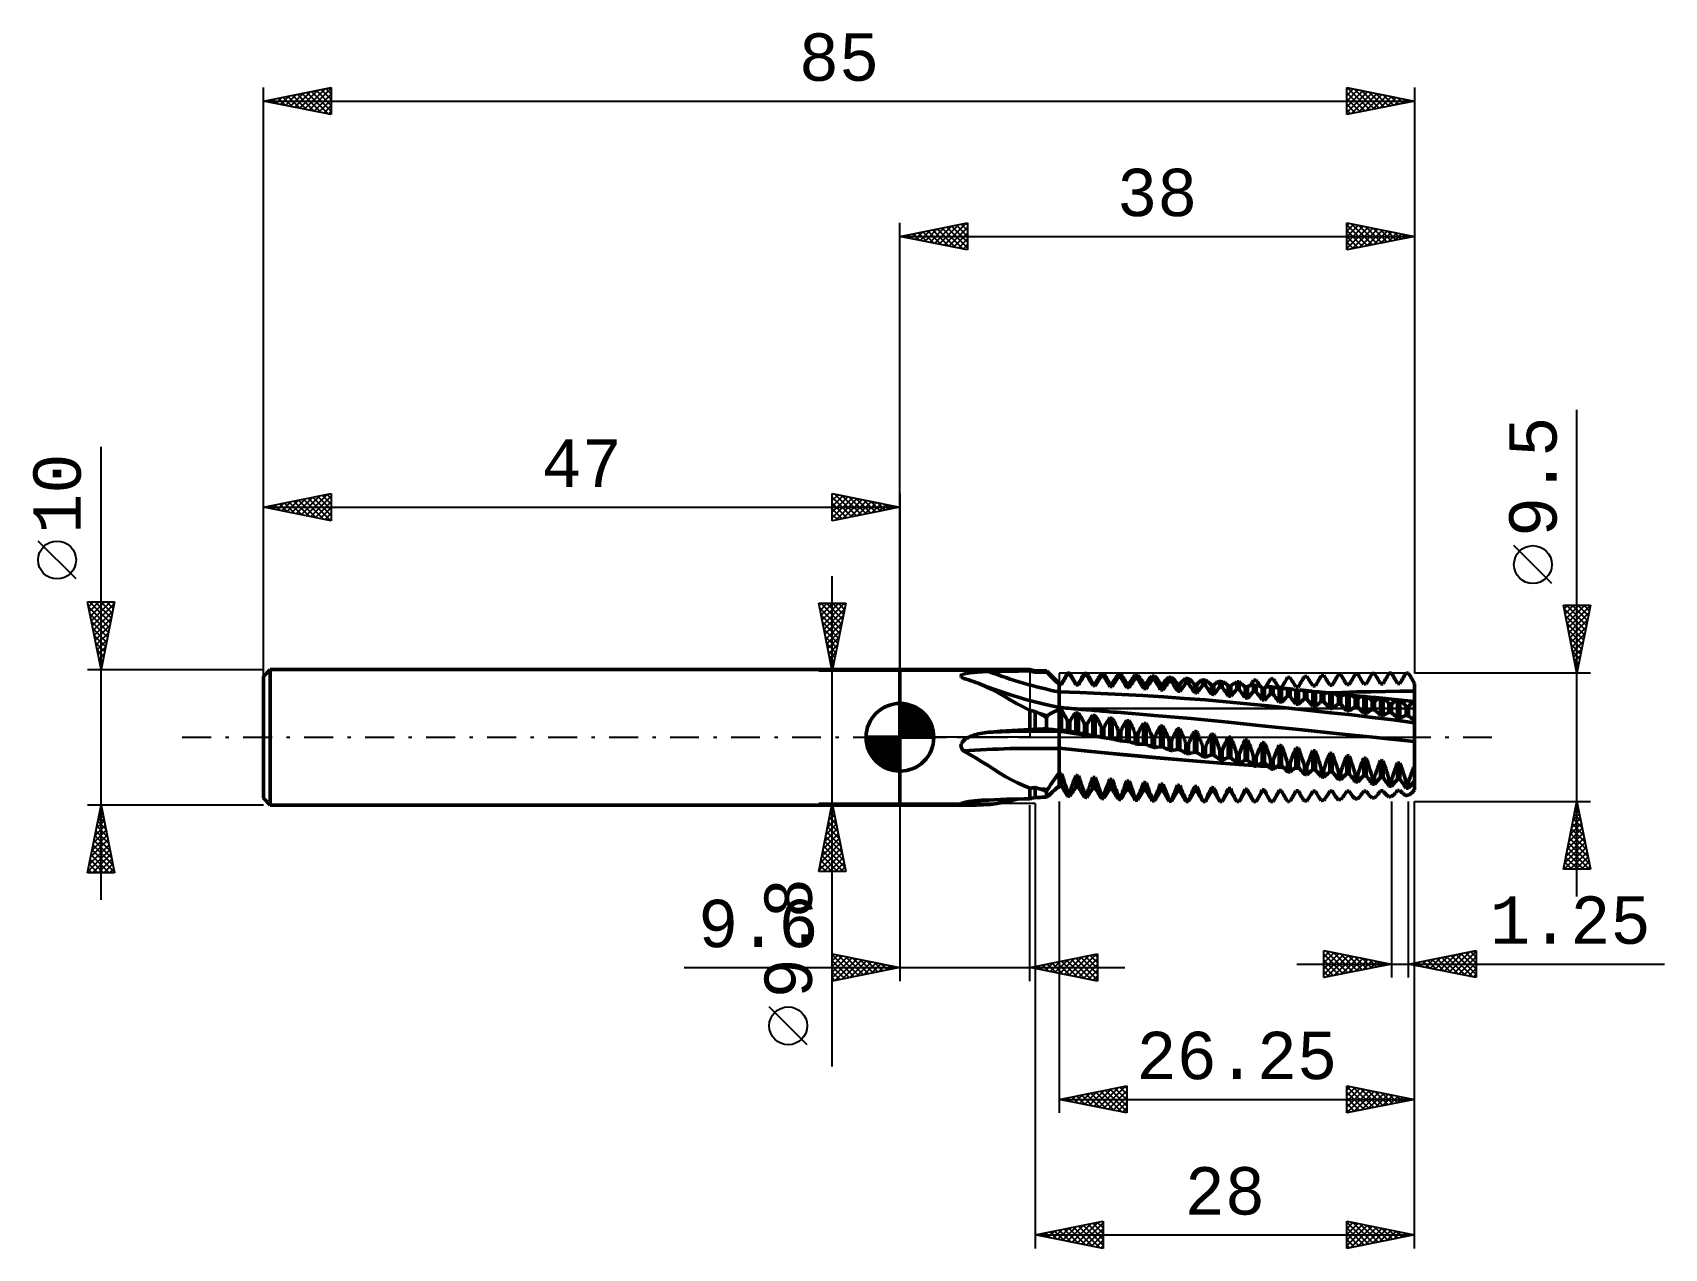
# Model space of a CAD drawing. Header units: millimetres. Extents: x -64 to 56, y -38 to 52.
import ezdxf
from ezdxf.enums import TextEntityAlignment as Align

# ---------------------------------------------------------------- set-up
doc = ezdxf.new("R2010")
doc.units = ezdxf.units.MM
doc.header["$LTSCALE"] = 5.3
doc.linetypes.add('LONGDASH_DASH', pattern=[0.85, 0.4, -0.2, 0.05, -0.2])
for name, color, linetype in [('1', 4, 'CONTINUOUS'), ('2', 7, 'CONTINUOUS'), ('4', 2, 'LONGDASH_DASH'), ('CUT', 1, 'CONTINUOUS'), ('NOCUT', 7, 'CONTINUOUS'), ('SK1', 4, 'CONTINUOUS'), ('SK2', 7, 'CONTINUOUS'), ('SK4', 2, 'LONGDASH_DASH')]:
    doc.layers.add(name, color=color, linetype=linetype)
doc.styles.get("Standard").update_dxf_attribs({"font": 'Monospac821 BT'})

msp = doc.modelspace()

# ---------------------------------------------------------------- texts
at = {"layer": '2', "color": 7, "linetype": 'CONTINUOUS', "lineweight": 25}
for s, p in [('38', (19, 38.5)), ('9.6', (-10.46, -15.5)), ('1.25', (49.51, -15.25)), ('26.25', (24.88, -25.25)), ('28', (24, -35.25))]:
    msp.add_text(s, height=3.5, dxfattribs=at).set_placement(p, align=Align.CENTER)
msp.add_text('9.5', height=3.5, rotation=90, dxfattribs=at).set_placement((48.5, 19.24), align=Align.CENTER)
at = {"layer": 'SK2', "color": 7, "linetype": 'CONTINUOUS', "lineweight": 25}
for s, p in [('85', (-4.5, 48.5)), ('47', (-23.5, 18.5))]:
    msp.add_text(s, height=3.5, dxfattribs=at).set_placement(p, align=Align.CENTER)
for s, p in [('10', (-60.5, 18)), ('9.8', (-6.5, -14.84))]:
    msp.add_text(s, height=3.5, rotation=90, dxfattribs=at).set_placement(p, align=Align.CENTER)

# ---------------------------------------------------------------- linework, layer by layer
at = {"layer": '1', "color": 4, "linetype": 'CONTINUOUS', "lineweight": 50}
for p, q in [((0, 5), (9.6, 5)), ((0, -5), (0, 5)), ((5.63, 4.82), (5.71, 4.82)), ((5.71, 4.82), (5.8, 4.83)), ((5.8, 4.83), (5.89, 4.83)), ((5.89, 4.83), (5.98, 4.84)), ((5.98, 4.84), (6.07, 4.84)), ((6.07, 4.84), (6.16, 4.85)), ((6.16, 4.85), (6.26, 4.85)), ((6.26, 4.85), (6.36, 4.85)), ((6.36, 4.85), (6.46, 4.85)), ((6.46, 4.85), (6.56, 4.86)), ((6.56, 4.86), (6.99, 4.87)), ((6.99, 4.87), (7.43, 4.87)), ((7.43, 4.87), (7.86, 4.88)), ((7.86, 4.88), (8.29, 4.89)), ((8.29, 4.89), (8.73, 4.89)), ((8.73, 4.89), (9.16, 4.9)), ((9.16, 4.9), (9.6, 4.9)), ((10, 4.9), (9.6, 5)), ((9.6, 4.9), (9.6, 5)), ((9.67, 4.89), (9.6, 4.9)), ((9.73, 4.87), (9.67, 4.89)), ((9.8, 4.86), (9.73, 4.87)), ((9.87, 4.84), (9.8, 4.86)), ((9.93, 4.82), (9.87, 4.84)), ((10, 4.81), (9.93, 4.82)), ((10, 4.9), (10.75, 4.9)), ((10, 4.81), (10, 4.9)), ((10.76, 4.9), (10.75, 4.9)), ((10.78, 4.9), (10.76, 4.9)), ((10.79, 4.9), (10.78, 4.9)), ((10.81, 4.9), (10.79, 4.9)), ((10.82, 4.9), (10.81, 4.9)), ((10.83, 4.9), (10.82, 4.9)), ((10.84, 4.9), (10.83, 4.9)), ((10.83, 4.81), (10.83, 4.9)), ((10.84, 4.89), (10.84, 4.9)), ((10.85, 4.89), (10.84, 4.89)), ((10.85, 4.88), (10.85, 4.89)), ((10.86, 4.88), (10.85, 4.88)), ((10.85, 4.88), (10.85, 4.88)), ((11.75, 3.98), (10.86, 4.88)), ((4.51, 4.52), (4.52, 4.55)), ((4.52, 4.5), (4.51, 4.52)), ((4.52, 4.55), (4.53, 4.57)), ((4.53, 4.47), (4.52, 4.5)), ((4.53, 4.57), (4.55, 4.59)), ((4.56, 4.45), (4.53, 4.47)), ((4.55, 4.59), (4.58, 4.62)), ((4.58, 4.42), (4.56, 4.45)), ((4.58, 4.62), (4.61, 4.63)), ((4.62, 4.4), (4.58, 4.42)), ((4.61, 4.63), (4.65, 4.65)), ((4.66, 4.37), (4.62, 4.4)), ((4.65, 4.65), (4.69, 4.67)), ((4.7, 4.35), (4.66, 4.37)), ((4.69, 4.67), (4.74, 4.68)), ((4.89, 4.3), (4.7, 4.35)), ((4.74, 4.68), (4.78, 4.7)), ((4.78, 4.7), (4.83, 4.71)), ((4.83, 4.71), (4.88, 4.72)), ((4.88, 4.72), (4.94, 4.73)), ((5.07, 4.24), (4.89, 4.3)), ((4.94, 4.73), (4.99, 4.74)), ((4.99, 4.74), (5.05, 4.75)), ((5.05, 4.75), (5.11, 4.76)), ((5.26, 4.18), (5.07, 4.24)), ((5.11, 4.76), (5.18, 4.77)), ((5.18, 4.77), (5.25, 4.78)), ((5.25, 4.78), (5.32, 4.79)), ((5.44, 4.12), (5.26, 4.18)), ((5.32, 4.79), (5.39, 4.8)), ((5.39, 4.8), (5.47, 4.8)), ((5.61, 4.05), (5.44, 4.12)), ((5.47, 4.8), (5.55, 4.81)), ((5.55, 4.81), (5.63, 4.82)), ((5.79, 3.99), (5.61, 4.05)), ((6.27, 3.78), (5.79, 3.99)), ((6.43, 3.74), (5.79, 3.99)), ((6.74, 3.55), (6.27, 3.78)), ((7.07, 3.51), (6.43, 3.74)), ((10, 4.81), (10.12, 4.81)), ((10.12, 4.81), (10.24, 4.81)), ((10.24, 4.81), (10.36, 4.81)), ((10.36, 4.81), (10.48, 4.81)), ((10.48, 4.81), (10.6, 4.81)), ((10.6, 4.81), (10.71, 4.81)), ((10.71, 4.81), (10.83, 4.81)), ((10.99, 4.67), (10.83, 4.81)), ((11.14, 4.52), (10.99, 4.67)), ((11.29, 4.37), (11.14, 4.52)), ((11.44, 4.22), (11.29, 4.37)), ((11.6, 4.07), (11.44, 4.22)), ((11.75, 3.92), (11.6, 4.07)), ((11.75, 3.98), (11.75, 3.98)), ((11.75, 3.98), (11.93, 3.98)), ((11.75, 2.21), (11.75, 3.98)), ((11.75, 3.92), (11.75, 3.98)), ((11.75, 3.92), (11.75, 3.92)), ((11.75, 3.92), (11.75, 3.92)), ((11.75, 3.92), (11.75, 3.92)), ((11.75, 3.92), (11.75, 3.92)), ((11.78, 3.92), (11.75, 3.92)), ((11.75, 3.92), (11.75, 3.92)), ((11.75, 3.92), (11.75, 3.92)), ((11.75, 3.92), (11.75, 3.92)), ((11.75, 3.92), (11.75, 3.92)), ((11.75, 3.92), (11.75, 3.92)), ((11.75, 3.92), (11.75, 3.92)), ((11.75, 3.92), (11.75, 3.92)), ((11.8, 3.92), (11.78, 3.92)), ((11.83, 3.92), (11.8, 3.92)), ((11.85, 3.92), (11.83, 3.92)), ((11.88, 3.91), (11.85, 3.92)), ((11.91, 3.91), (11.88, 3.91)), ((11.93, 3.91), (11.91, 3.91)), ((11.93, 3.98), (12.28, 4.59)), ((11.93, 3.91), (12, 4.02)), ((11.93, 3.91), (11.93, 3.98)), ((12, 4.02), (12.06, 4.12)), ((12.06, 4.12), (12.12, 4.23)), ((12.12, 4.23), (12.19, 4.33)), ((12.19, 4.33), (12.25, 4.44)), ((12.25, 4.44), (12.31, 4.54)), ((12.28, 4.59), (12.3, 4.61)), ((12.3, 4.61), (12.31, 4.64)), ((12.31, 4.64), (12.33, 4.67)), ((12.31, 4.54), (12.38, 4.65)), ((12.33, 4.67), (12.34, 4.69)), ((12.34, 4.69), (12.36, 4.72)), ((12.36, 4.72), (12.38, 4.74)), ((12.4, 4.74), (12.38, 4.74)), ((12.38, 4.65), (12.38, 4.74)), ((12.4, 4.65), (12.38, 4.65)), ((12.43, 4.74), (12.4, 4.74)), ((12.43, 4.65), (12.4, 4.65)), ((12.45, 4.74), (12.43, 4.74)), ((12.45, 4.65), (12.43, 4.65)), ((12.48, 4.74), (12.45, 4.74)), ((12.48, 4.65), (12.45, 4.65)), ((12.51, 4.74), (12.48, 4.74)), ((12.51, 4.64), (12.48, 4.65)), ((12.53, 4.74), (12.51, 4.74)), ((12.53, 4.64), (12.51, 4.64)), ((12.56, 4.74), (12.53, 4.74)), ((12.56, 4.64), (12.53, 4.64)), ((12.58, 4.71), (12.56, 4.74)), ((12.56, 4.64), (12.56, 4.74)), ((12.62, 4.53), (12.56, 4.64)), ((12.6, 4.67), (12.58, 4.71)), ((12.62, 4.64), (12.6, 4.67)), ((12.64, 4.61), (12.62, 4.64)), ((12.68, 4.42), (12.62, 4.53)), ((12.66, 4.57), (12.64, 4.61)), ((12.68, 4.53), (12.66, 4.57)), ((13, 3.98), (12.68, 4.53)), ((12.75, 4.31), (12.68, 4.42)), ((12.81, 4.2), (12.75, 4.31)), ((12.87, 4.09), (12.81, 4.2)), ((12.94, 3.99), (12.87, 4.09)), ((13, 3.88), (12.94, 3.99)), ((13, 3.98), (13.18, 3.98)), ((13, 3.88), (13, 3.98)), ((13.03, 3.87), (13, 3.88)), ((13.05, 3.87), (13.03, 3.87)), ((13.08, 3.87), (13.05, 3.87)), ((13.1, 3.87), (13.08, 3.87)), ((13.13, 3.87), (13.1, 3.87)), ((13.16, 3.87), (13.13, 3.87)), ((13.18, 3.87), (13.16, 3.87)), ((13.18, 3.98), (13.44, 4.43)), ((13.18, 3.87), (13.18, 3.98)), ((13.18, 3.87), (13.25, 3.97)), ((13.25, 3.97), (13.31, 4.08)), ((13.31, 4.08), (13.37, 4.18)), ((13.37, 4.18), (13.44, 4.28)), ((13.44, 4.43), (13.47, 4.49)), ((13.44, 4.28), (13.5, 4.39)), ((13.47, 4.49), (13.5, 4.54)), ((13.5, 4.54), (13.53, 4.59)), ((13.5, 4.39), (13.56, 4.49)), ((13.53, 4.59), (13.57, 4.63)), ((13.56, 4.49), (13.62, 4.59)), ((13.57, 4.63), (13.6, 4.68)), ((13.6, 4.68), (13.62, 4.72)), ((13.65, 4.72), (13.62, 4.72)), ((13.62, 4.59), (13.62, 4.72)), ((13.65, 4.59), (13.62, 4.59)), ((13.68, 4.72), (13.65, 4.72)), ((13.68, 4.59), (13.65, 4.59)), ((13.7, 4.72), (13.68, 4.72)), ((13.7, 4.59), (13.68, 4.59)), ((13.73, 4.72), (13.7, 4.72)), ((13.73, 4.59), (13.7, 4.59)), ((13.76, 4.72), (13.73, 4.72)), ((13.76, 4.59), (13.73, 4.59)), ((13.78, 4.72), (13.76, 4.72)), ((13.78, 4.58), (13.76, 4.59)), ((13.81, 4.72), (13.78, 4.72)), ((13.81, 4.58), (13.78, 4.58)), ((13.84, 4.66), (13.81, 4.72)), ((13.81, 4.58), (13.81, 4.72)), ((13.87, 4.47), (13.81, 4.58)), ((13.88, 4.61), (13.84, 4.66)), ((13.93, 4.37), (13.87, 4.47)), ((13.92, 4.55), (13.88, 4.61)), ((13.96, 4.48), (13.92, 4.55)), ((14, 4.26), (13.93, 4.37)), ((14, 4.42), (13.96, 4.48)), ((14.04, 4.35), (14, 4.42)), ((14.06, 4.15), (14, 4.26)), ((14.25, 3.98), (14.04, 4.35)), ((14.12, 4.04), (14.06, 4.15)), ((14.19, 3.93), (14.12, 4.04)), ((14.25, 3.82), (14.19, 3.93)), ((14.25, 3.98), (14.43, 3.98)), ((14.25, 3.82), (14.25, 3.98)), ((14.28, 3.82), (14.25, 3.82)), ((14.3, 3.82), (14.28, 3.82)), ((14.33, 3.82), (14.3, 3.82)), ((14.35, 3.82), (14.33, 3.82)), ((14.38, 3.82), (14.35, 3.82)), ((14.41, 3.82), (14.38, 3.82)), ((14.43, 3.81), (14.41, 3.82)), ((14.43, 3.98), (14.6, 4.28)), ((14.43, 3.81), (14.43, 3.98)), ((14.43, 3.81), (14.5, 3.92)), ((14.5, 3.92), (14.56, 4.02)), ((14.56, 4.02), (14.62, 4.12)), ((14.6, 4.27), (14.65, 4.36)), ((14.62, 4.12), (14.69, 4.22)), ((14.65, 4.36), (14.7, 4.43)), ((14.69, 4.22), (14.75, 4.32)), ((14.7, 4.43), (14.74, 4.5)), ((14.74, 4.5), (14.79, 4.57)), ((14.75, 4.32), (14.81, 4.42)), ((14.79, 4.57), (14.83, 4.63)), ((14.81, 4.42), (14.88, 4.52)), ((14.83, 4.63), (14.88, 4.69)), ((14.9, 4.69), (14.88, 4.69)), ((14.88, 4.52), (14.88, 4.69)), ((14.9, 4.52), (14.88, 4.52)), ((14.93, 4.69), (14.9, 4.69)), ((14.93, 4.52), (14.9, 4.52)), ((14.95, 4.69), (14.93, 4.69)), ((14.95, 4.52), (14.93, 4.52)), ((14.98, 4.69), (14.95, 4.69)), ((14.98, 4.52), (14.95, 4.52)), ((15.01, 4.69), (14.98, 4.69)), ((15.01, 4.52), (14.98, 4.52)), ((15.03, 4.68), (15.01, 4.69)), ((15.03, 4.51), (15.01, 4.52)), ((15.06, 4.68), (15.03, 4.68)), ((15.06, 4.51), (15.03, 4.51)), ((15.11, 4.61), (15.06, 4.68)), ((15.06, 4.51), (15.06, 4.68)), ((15.12, 4.4), (15.06, 4.51)), ((15.17, 4.53), (15.11, 4.61)), ((15.18, 4.3), (15.12, 4.4)), ((15.22, 4.45), (15.17, 4.53)), ((15.25, 4.19), (15.18, 4.3)), ((15.28, 4.36), (15.22, 4.45)), ((15.31, 4.08), (15.25, 4.19)), ((15.34, 4.27), (15.28, 4.36)), ((15.37, 3.97), (15.31, 4.08)), ((15.39, 4.17), (15.34, 4.27)), ((15.44, 3.87), (15.37, 3.97)), ((15.5, 3.98), (15.39, 4.17)), ((15.5, 3.76), (15.44, 3.87)), ((15.5, 3.98), (15.68, 3.98)), ((15.5, 3.76), (15.5, 3.98)), ((15.53, 3.76), (15.5, 3.76)), ((15.55, 3.76), (15.53, 3.76)), ((15.58, 3.76), (15.55, 3.76)), ((15.6, 3.75), (15.58, 3.76)), ((15.63, 3.75), (15.6, 3.75)), ((15.66, 3.75), (15.63, 3.75)), ((15.68, 3.75), (15.66, 3.75)), ((15.68, 3.98), (15.76, 4.12)), ((15.68, 3.75), (15.68, 3.98)), ((15.68, 3.75), (15.75, 3.85)), ((15.75, 3.85), (15.81, 3.95)), ((15.76, 4.12), (15.82, 4.23)), ((15.81, 3.95), (15.87, 4.05)), ((15.82, 4.23), (15.89, 4.33)), ((15.87, 4.05), (15.94, 4.15)), ((15.89, 4.33), (15.95, 4.42)), ((15.94, 4.15), (16, 4.25)), ((15.95, 4.42), (16.01, 4.5)), ((16, 4.25), (16.06, 4.34)), ((16.01, 4.5), (16.07, 4.58)), ((16.06, 4.34), (16.12, 4.44)), ((16.07, 4.58), (16.12, 4.64)), ((16.15, 4.64), (16.12, 4.64)), ((16.12, 4.44), (16.12, 4.64)), ((16.15, 4.44), (16.12, 4.44)), ((16.18, 4.64), (16.15, 4.64)), ((16.18, 4.44), (16.15, 4.44)), ((16.2, 4.64), (16.18, 4.64)), ((16.2, 4.44), (16.18, 4.44)), ((16.23, 4.64), (16.2, 4.64)), ((16.23, 4.44), (16.2, 4.44)), ((16.26, 4.64), (16.23, 4.64)), ((16.26, 4.43), (16.23, 4.44)), ((16.28, 4.64), (16.26, 4.64)), ((16.28, 4.43), (16.26, 4.43)), ((16.31, 4.64), (16.28, 4.64)), ((16.31, 4.43), (16.28, 4.43)), ((16.37, 4.56), (16.31, 4.64)), ((16.31, 4.43), (16.31, 4.64)), ((16.37, 4.32), (16.31, 4.43)), ((16.43, 4.49), (16.37, 4.56)), ((16.43, 4.22), (16.37, 4.32)), ((16.49, 4.4), (16.43, 4.49)), ((16.5, 4.11), (16.43, 4.22)), ((16.55, 4.31), (16.49, 4.4)), ((16.56, 4), (16.5, 4.11)), ((16.62, 4.2), (16.55, 4.31)), ((16.62, 3.9), (16.56, 4)), ((16.68, 4.1), (16.62, 4.2)), ((16.69, 3.79), (16.62, 3.9)), ((16.75, 3.98), (16.68, 4.1)), ((16.75, 3.69), (16.69, 3.79)), ((16.78, 3.98), (16.75, 3.98)), ((16.75, 3.98), (16.75, 3.98)), ((16.75, 3.69), (16.75, 3.98)), ((16.78, 3.69), (16.75, 3.69)), ((16.81, 3.98), (16.78, 3.98)), ((16.8, 3.68), (16.78, 3.69)), ((16.83, 3.68), (16.8, 3.68)), ((16.84, 3.98), (16.81, 3.98)), ((16.85, 3.68), (16.83, 3.68)), ((16.87, 3.98), (16.84, 3.98)), ((16.88, 3.68), (16.85, 3.68)), ((16.9, 3.98), (16.87, 3.98)), ((16.91, 3.68), (16.88, 3.68)), ((16.93, 3.98), (16.9, 3.98)), ((16.93, 3.68), (16.91, 3.68)), ((16.93, 3.98), (17, 4.1)), ((16.93, 3.68), (16.93, 3.98)), ((16.93, 3.68), (17, 3.77)), ((17, 4.1), (17.07, 4.2)), ((17, 3.77), (17.06, 3.87)), ((17.06, 3.87), (17.12, 3.97)), ((17.07, 4.2), (17.13, 4.3)), ((17.12, 3.97), (17.19, 4.06)), ((17.13, 4.3), (17.19, 4.38)), ((17.19, 4.38), (17.26, 4.46)), ((17.19, 4.06), (17.25, 4.16)), ((17.25, 4.16), (17.31, 4.26)), ((17.26, 4.46), (17.32, 4.53)), ((17.31, 4.26), (17.38, 4.35)), ((17.32, 4.53), (17.38, 4.59)), ((17.4, 4.59), (17.38, 4.59)), ((17.38, 4.35), (17.38, 4.59)), ((17.4, 4.35), (17.38, 4.35)), ((17.43, 4.58), (17.4, 4.59)), ((17.43, 4.35), (17.4, 4.35)), ((17.45, 4.58), (17.43, 4.58)), ((17.45, 4.35), (17.43, 4.35)), ((17.48, 4.58), (17.45, 4.58)), ((17.48, 4.34), (17.45, 4.35)), ((17.51, 4.58), (17.48, 4.58)), ((17.51, 4.34), (17.48, 4.34)), ((17.53, 4.58), (17.51, 4.58)), ((17.53, 4.34), (17.51, 4.34)), ((17.56, 4.58), (17.53, 4.58)), ((17.56, 4.34), (17.53, 4.34)), ((17.62, 4.51), (17.56, 4.58)), ((17.56, 4.34), (17.56, 4.58)), ((17.62, 4.23), (17.56, 4.34)), ((17.68, 4.44), (17.62, 4.51)), ((17.68, 4.13), (17.62, 4.23)), ((17.74, 4.36), (17.68, 4.44)), ((17.75, 4.02), (17.68, 4.13)), ((17.8, 4.28), (17.74, 4.36)), ((17.81, 3.92), (17.75, 4.02)), ((17.87, 4.19), (17.8, 4.28)), ((17.87, 3.81), (17.81, 3.92)), ((17.93, 4.09), (17.87, 4.19)), ((17.94, 3.71), (17.87, 3.81)), ((18, 3.98), (17.93, 4.09)), ((18, 3.61), (17.94, 3.71)), ((18.03, 3.98), (18, 3.98)), ((18, 3.61), (18, 3.98)), ((18.05, 3.98), (18.03, 3.98)), ((18.08, 3.98), (18.05, 3.98)), ((18.1, 3.98), (18.08, 3.98)), ((18.13, 3.98), (18.1, 3.98)), ((18.16, 3.98), (18.13, 3.98)), ((18.18, 3.98), (18.16, 3.98)), ((18.18, 3.98), (18.25, 4.08)), ((18.18, 3.59), (18.18, 3.98)), ((18.18, 3.59), (18.25, 3.69)), ((18.25, 4.08), (18.32, 4.18)), ((18.25, 3.69), (18.31, 3.78)), ((18.31, 3.78), (18.37, 3.88)), ((18.32, 4.18), (18.38, 4.26)), ((18.37, 3.88), (18.44, 3.97)), ((18.38, 4.26), (18.44, 4.34)), ((18.44, 4.34), (18.51, 4.41)), ((18.44, 3.97), (18.5, 4.06)), ((18.5, 4.06), (18.56, 4.16)), ((18.51, 4.41), (18.57, 4.47)), ((18.56, 4.16), (18.62, 4.25)), ((18.57, 4.47), (18.62, 4.52)), ((18.65, 4.52), (18.62, 4.52)), ((18.62, 4.25), (18.62, 4.52)), ((18.65, 4.25), (18.62, 4.25)), ((18.68, 4.52), (18.65, 4.52)), ((18.68, 4.24), (18.65, 4.25)), ((18.7, 4.51), (18.68, 4.52)), ((18.7, 4.24), (18.68, 4.24)), ((18.73, 4.51), (18.7, 4.51)), ((18.73, 4.24), (18.7, 4.24)), ((18.76, 4.51), (18.73, 4.51)), ((18.76, 4.24), (18.73, 4.24)), ((18.78, 4.51), (18.76, 4.51)), ((18.78, 4.24), (18.76, 4.24)), ((18.81, 4.51), (18.78, 4.51)), ((18.81, 4.23), (18.78, 4.24)), ((18.87, 4.45), (18.81, 4.51)), ((18.81, 4.23), (18.81, 4.51)), ((18.87, 4.13), (18.81, 4.23)), ((18.93, 4.39), (18.87, 4.45)), ((18.93, 4.03), (18.87, 4.13)), ((18.99, 4.32), (18.93, 4.39)), ((19, 3.92), (18.93, 4.03)), ((19.05, 4.24), (18.99, 4.32)), ((19.06, 3.82), (19, 3.92)), ((19.12, 4.16), (19.05, 4.24)), ((19.12, 3.72), (19.06, 3.82)), ((19.18, 4.06), (19.12, 4.16)), ((19.19, 3.62), (19.12, 3.72)), ((19.25, 3.96), (19.18, 4.06)), ((19.25, 3.51), (19.19, 3.62)), ((19.28, 3.96), (19.25, 3.96)), ((19.25, 3.51), (19.25, 3.96)), ((19.3, 3.96), (19.28, 3.96)), ((19.33, 3.96), (19.3, 3.96)), ((19.35, 3.96), (19.33, 3.96)), ((19.38, 3.96), (19.35, 3.96)), ((19.41, 3.96), (19.38, 3.96)), ((19.43, 3.96), (19.41, 3.96)), ((19.43, 3.96), (19.5, 4.06)), ((19.43, 3.5), (19.43, 3.96)), ((19.5, 4.06), (19.57, 4.14)), ((19.5, 3.59), (19.56, 3.68)), ((19.56, 3.68), (19.62, 3.77)), ((19.57, 4.14), (19.63, 4.22)), ((19.62, 3.77), (19.69, 3.87)), ((19.63, 4.22), (19.69, 4.29)), ((19.69, 4.29), (19.76, 4.35)), ((19.69, 3.87), (19.75, 3.96)), ((19.75, 3.96), (19.81, 4.05)), ((19.76, 4.35), (19.82, 4.4)), ((19.81, 4.05), (19.88, 4.14)), ((19.82, 4.4), (19.88, 4.44)), ((19.9, 4.44), (19.88, 4.44)), ((19.88, 4.14), (19.88, 4.44)), ((19.9, 4.13), (19.88, 4.14)), ((19.93, 4.43), (19.9, 4.44)), ((19.93, 4.13), (19.9, 4.13)), ((19.95, 4.43), (19.93, 4.43)), ((19.95, 4.13), (19.93, 4.13)), ((19.98, 4.43), (19.95, 4.43)), ((19.98, 4.13), (19.95, 4.13)), ((20.01, 4.43), (19.98, 4.43)), ((20.01, 4.12), (19.98, 4.13)), ((20.03, 4.43), (20.01, 4.43)), ((20.03, 4.12), (20.01, 4.12)), ((20.06, 4.43), (20.03, 4.43)), ((20.06, 4.12), (20.03, 4.12)), ((20.12, 4.38), (20.06, 4.43)), ((20.06, 4.12), (20.06, 4.43)), ((20.12, 4.02), (20.06, 4.12)), ((20.18, 4.33), (20.12, 4.38)), ((20.18, 3.92), (20.12, 4.02)), ((20.24, 4.26), (20.18, 4.33)), ((20.25, 3.82), (20.18, 3.92)), ((20.3, 4.19), (20.24, 4.26)), ((20.31, 3.71), (20.25, 3.82)), ((20.37, 4.11), (20.3, 4.19)), ((20.37, 3.61), (20.31, 3.71)), ((20.43, 4.03), (20.37, 4.11)), ((20.5, 3.94), (20.43, 4.03)), ((20.53, 3.94), (20.5, 3.94)), ((20.5, 3.41), (20.5, 3.94)), ((20.55, 3.94), (20.53, 3.94)), ((20.58, 3.94), (20.55, 3.94)), ((20.6, 3.93), (20.58, 3.94)), ((20.63, 3.93), (20.6, 3.93)), ((20.66, 3.93), (20.63, 3.93)), ((20.68, 3.93), (20.66, 3.93)), ((20.68, 3.93), (20.75, 4.02)), ((20.68, 3.4), (20.68, 3.93)), ((20.75, 4.02), (20.82, 4.1)), ((20.81, 3.58), (20.87, 3.66)), ((20.82, 4.1), (20.88, 4.17)), ((20.87, 3.66), (20.94, 3.75)), ((20.88, 4.17), (20.94, 4.23)), ((20.94, 4.23), (21.01, 4.28)), ((20.94, 3.75), (21, 3.84)), ((21, 3.84), (21.06, 3.92)), ((21.01, 4.28), (21.07, 4.32)), ((21.06, 3.92), (21.12, 4.01)), ((21.07, 4.32), (21.12, 4.35)), ((21.15, 4.34), (21.12, 4.35)), ((21.12, 4.01), (21.12, 4.35)), ((21.15, 4.01), (21.12, 4.01)), ((21.18, 4.34), (21.15, 4.34)), ((21.18, 4.01), (21.15, 4.01)), ((21.2, 4.34), (21.18, 4.34)), ((21.2, 4), (21.18, 4.01)), ((21.23, 4.34), (21.2, 4.34)), ((21.23, 4), (21.2, 4)), ((21.26, 4.34), (21.23, 4.34)), ((21.26, 4), (21.23, 4)), ((21.28, 4.33), (21.26, 4.34)), ((21.28, 3.99), (21.26, 4)), ((21.31, 4.33), (21.28, 4.33)), ((21.31, 3.99), (21.28, 3.99)), ((21.37, 4.29), (21.31, 4.33)), ((21.31, 3.99), (21.31, 4.33)), ((21.37, 3.89), (21.31, 3.99)), ((21.43, 4.25), (21.37, 4.29)), ((21.43, 3.79), (21.37, 3.89)), ((21.49, 4.19), (21.43, 4.25)), ((21.5, 3.7), (21.43, 3.79)), ((21.55, 4.13), (21.49, 4.19)), ((21.56, 3.6), (21.5, 3.7)), ((21.62, 4.06), (21.55, 4.13)), ((21.68, 3.99), (21.62, 4.06)), ((21.75, 3.9), (21.68, 3.99)), ((21.78, 3.9), (21.75, 3.9)), ((21.75, 3.31), (21.75, 3.9)), ((21.8, 3.9), (21.78, 3.9)), ((21.83, 3.9), (21.8, 3.9)), ((21.85, 3.9), (21.83, 3.9)), ((21.88, 3.9), (21.85, 3.9)), ((21.91, 3.9), (21.88, 3.9)), ((21.93, 3.9), (21.91, 3.9)), ((21.93, 3.9), (22, 3.97)), ((21.93, 3.29), (21.93, 3.9)), ((22, 3.97), (22.07, 4.04)), ((22.07, 4.04), (22.13, 4.1)), ((22.12, 3.54), (22.19, 3.63)), ((22.13, 4.1), (22.19, 4.15)), ((22.19, 4.15), (22.26, 4.19)), ((22.19, 3.63), (22.25, 3.71)), ((22.25, 3.71), (22.31, 3.79)), ((22.26, 4.19), (22.32, 4.22)), ((22.31, 3.79), (22.38, 3.88)), ((22.32, 4.22), (22.38, 4.24)), ((22.4, 4.24), (22.38, 4.24)), ((22.38, 3.88), (22.38, 4.24)), ((22.4, 3.87), (22.38, 3.88)), ((22.43, 4.24), (22.4, 4.24)), ((22.43, 3.87), (22.4, 3.87)), ((22.45, 4.24), (22.43, 4.24)), ((22.45, 3.87), (22.43, 3.87)), ((22.48, 4.23), (22.45, 4.24)), ((22.48, 3.86), (22.45, 3.87)), ((22.51, 4.23), (22.48, 4.23)), ((22.51, 3.86), (22.48, 3.86)), ((22.53, 4.23), (22.51, 4.23)), ((22.53, 3.86), (22.51, 3.86)), ((22.56, 4.23), (22.53, 4.23)), ((22.56, 3.85), (22.53, 3.86)), ((22.62, 4.2), (22.56, 4.23)), ((22.56, 3.85), (22.56, 4.23)), ((22.62, 3.76), (22.56, 3.85)), ((22.68, 4.16), (22.62, 4.2)), ((22.68, 3.66), (22.62, 3.76)), ((22.74, 4.12), (22.68, 4.16)), ((22.75, 3.57), (22.68, 3.66)), ((22.8, 4.06), (22.74, 4.12)), ((22.87, 4), (22.8, 4.06)), ((22.93, 3.93), (22.87, 4)), ((23, 3.85), (22.93, 3.93)), ((23.03, 3.85), (23, 3.85)), ((23, 3.19), (23, 3.85)), ((23.05, 3.85), (23.03, 3.85)), ((23.08, 3.85), (23.05, 3.85)), ((23.1, 3.85), (23.08, 3.85)), ((23.13, 3.85), (23.1, 3.85)), ((23.16, 3.85), (23.13, 3.85)), ((23.18, 3.85), (23.16, 3.85)), ((23.18, 3.85), (23.25, 3.92)), ((23.18, 3.17), (23.18, 3.85)), ((23.25, 3.92), (23.32, 3.98)), ((23.32, 3.98), (23.38, 4.03)), ((23.38, 4.03), (23.44, 4.07)), ((23.44, 4.07), (23.51, 4.1)), ((23.5, 3.57), (23.56, 3.65)), ((23.51, 4.1), (23.57, 4.12)), ((23.56, 3.65), (23.62, 3.73)), ((23.57, 4.12), (23.62, 4.13)), ((23.65, 4.12), (23.62, 4.13)), ((23.62, 3.73), (23.62, 4.13)), ((23.65, 3.72), (23.62, 3.73)), ((23.68, 4.12), (23.65, 4.12)), ((23.68, 3.72), (23.65, 3.72)), ((23.7, 4.12), (23.68, 4.12)), ((23.7, 3.72), (23.68, 3.72)), ((23.73, 4.12), (23.7, 4.12)), ((23.73, 3.71), (23.7, 3.72)), ((23.76, 4.11), (23.73, 4.12)), ((23.76, 3.71), (23.73, 3.71)), ((23.78, 4.11), (23.76, 4.11)), ((23.78, 3.71), (23.76, 3.71)), ((23.81, 4.11), (23.78, 4.11)), ((23.81, 3.71), (23.78, 3.71)), ((23.87, 4.09), (23.81, 4.11)), ((23.81, 3.71), (23.81, 4.11)), ((23.87, 3.61), (23.81, 3.71)), ((23.93, 4.06), (23.87, 4.09)), ((23.99, 4.02), (23.93, 4.06)), ((24.05, 3.98), (23.99, 4.02)), ((24.12, 3.93), (24.05, 3.98)), ((24.18, 3.87), (24.12, 3.93)), ((24.25, 3.8), (24.18, 3.87)), ((24.28, 3.8), (24.25, 3.8)), ((24.25, 3.06), (24.25, 3.8)), ((24.3, 3.79), (24.28, 3.8)), ((24.33, 3.79), (24.3, 3.79)), ((24.35, 3.79), (24.33, 3.79)), ((24.38, 3.79), (24.35, 3.79)), ((24.41, 3.79), (24.38, 3.79)), ((24.43, 3.79), (24.41, 3.79)), ((24.43, 3.79), (24.5, 3.85)), ((24.43, 3.04), (24.43, 3.79)), ((24.5, 3.85), (24.57, 3.9)), ((24.57, 3.9), (24.63, 3.94)), ((24.63, 3.94), (24.69, 3.97)), ((24.69, 3.97), (24.76, 3.99)), ((24.76, 3.99), (24.82, 4)), ((24.82, 4), (24.83, 4.01)), ((24.88, 4), (24.82, 4)), ((24.83, 4.01), (24.84, 4.03)), ((24.84, 4.03), (24.85, 4.04)), ((24.85, 4.04), (24.86, 4.06)), ((24.86, 4.06), (24.87, 4.07)), ((24.87, 4.07), (24.88, 4.08)), ((24.88, 4.08), (24.9, 4.09)), ((24.9, 3.99), (24.88, 4)), ((24.88, 3.57), (24.88, 4)), ((24.9, 4.09), (24.93, 4.09)), ((24.92, 3.99), (24.9, 3.99)), ((24.95, 3.99), (24.92, 3.99)), ((24.93, 4.09), (24.95, 4.09)), ((24.95, 4.09), (24.98, 4.1)), ((24.98, 3.99), (24.95, 3.99)), ((24.98, 4.1), (25.01, 4.1)), ((25, 3.98), (24.98, 3.99)), ((25.03, 3.98), (25, 3.98)), ((25.01, 4.1), (25.03, 4.1)), ((25.03, 4.1), (25.06, 4.1)), ((25.06, 3.98), (25.03, 3.98)), ((25.08, 4.08), (25.06, 4.1)), ((25.12, 3.97), (25.06, 3.98)), ((25.06, 3.54), (25.06, 3.98)), ((25.09, 4.05), (25.08, 4.08)), ((25.11, 4.03), (25.09, 4.05)), ((25.13, 4), (25.11, 4.03)), ((25.18, 3.95), (25.12, 3.97)), ((25.15, 3.98), (25.13, 4)), ((25.17, 3.95), (25.15, 3.98)), ((25.24, 3.92), (25.18, 3.95)), ((25.3, 3.88), (25.24, 3.92)), ((25.37, 3.84), (25.3, 3.88)), ((25.43, 3.79), (25.37, 3.84)), ((25.5, 3.73), (25.43, 3.79)), ((25.53, 3.73), (25.5, 3.73)), ((25.5, 2.92), (25.5, 3.73)), ((25.55, 3.72), (25.53, 3.73)), ((25.58, 3.72), (25.55, 3.72)), ((25.6, 3.72), (25.58, 3.72)), ((25.63, 3.72), (25.6, 3.72)), ((25.66, 3.72), (25.63, 3.72)), ((25.68, 3.72), (25.66, 3.72)), ((25.68, 3.72), (25.75, 3.77)), ((25.68, 2.9), (25.68, 3.72)), ((25.75, 3.77), (25.82, 3.81)), ((25.82, 3.81), (25.88, 3.84)), ((25.88, 3.84), (25.95, 3.86)), ((25.9, 3.84), (25.94, 3.9)), ((25.94, 3.9), (25.98, 3.96)), ((25.95, 3.86), (26.01, 3.87)), ((25.98, 3.96), (26.01, 4.03)), ((26.01, 4.03), (26.05, 4.09)), ((26.07, 3.87), (26.01, 3.87)), ((26.05, 4.09), (26.09, 4.15)), ((26.08, 3.86), (26.07, 3.87)), ((26.12, 3.86), (26.07, 3.87)), ((26.09, 3.86), (26.08, 3.86)), ((26.09, 4.15), (26.12, 4.21)), ((26.1, 3.86), (26.09, 3.86)), ((26.11, 3.86), (26.1, 3.86)), ((26.12, 3.86), (26.11, 3.86)), ((26.12, 4.21), (26.15, 4.21)), ((26.12, 3.86), (26.12, 3.86)), ((26.15, 3.85), (26.12, 3.86)), ((26.17, 3.86), (26.12, 3.86)), ((26.12, 3.4), (26.12, 3.86)), ((26.15, 4.21), (26.18, 4.21)), ((26.18, 3.85), (26.15, 3.85)), ((26.22, 3.85), (26.17, 3.86)), ((26.18, 4.21), (26.2, 4.21)), ((26.2, 3.85), (26.18, 3.85)), ((26.2, 4.21), (26.23, 4.22)), ((26.23, 3.84), (26.2, 3.85)), ((26.27, 3.84), (26.22, 3.85)), ((26.23, 4.22), (26.26, 4.22)), ((26.26, 3.84), (26.23, 3.84)), ((26.26, 4.22), (26.28, 4.22)), ((26.28, 3.84), (26.26, 3.84)), ((26.32, 3.84), (26.27, 3.84)), ((26.28, 4.22), (26.31, 4.22)), ((26.31, 3.84), (26.28, 3.84)), ((26.36, 4.14), (26.31, 4.22)), ((26.31, 3.84), (26.32, 3.84)), ((26.31, 3.37), (26.31, 3.84)), ((26.38, 3.83), (26.32, 3.84)), ((26.32, 3.84), (26.33, 3.84)), ((26.34, 3.84), (26.33, 3.84)), ((26.35, 3.84), (26.34, 3.84)), ((26.36, 3.83), (26.35, 3.84)), ((26.42, 4.06), (26.36, 4.14)), ((26.38, 3.83), (26.36, 3.83)), ((26.43, 3.82), (26.38, 3.83)), ((26.48, 3.97), (26.42, 4.06)), ((26.5, 3.8), (26.43, 3.82)), ((26.54, 3.89), (26.48, 3.97)), ((26.56, 3.78), (26.5, 3.8)), ((26.59, 3.81), (26.54, 3.89)), ((26.62, 3.74), (26.56, 3.78)), ((26.65, 3.72), (26.59, 3.81)), ((26.68, 3.7), (26.62, 3.74)), ((26.75, 3.65), (26.68, 3.7)), ((26.78, 3.65), (26.75, 3.65)), ((26.75, 2.77), (26.75, 3.65)), ((26.8, 3.65), (26.78, 3.65)), ((26.83, 3.64), (26.8, 3.65)), ((26.85, 3.64), (26.83, 3.64)), ((26.88, 3.64), (26.85, 3.64)), ((26.91, 3.64), (26.88, 3.64)), ((26.93, 3.64), (26.91, 3.64)), ((26.93, 3.64), (26.99, 3.67)), ((26.93, 2.75), (26.93, 3.64)), ((26.98, 3.67), (27.05, 3.77)), ((26.99, 3.67), (27.05, 3.7)), ((27.05, 3.77), (27.11, 3.88)), ((27.05, 3.7), (27.1, 3.72)), ((27.1, 3.72), (27.16, 3.73)), ((27.11, 3.88), (27.18, 3.99)), ((27.16, 3.73), (27.21, 3.74)), ((27.18, 3.99), (27.24, 4.1)), ((27.26, 3.74), (27.21, 3.74)), ((27.24, 4.1), (27.31, 4.21)), ((27.28, 3.74), (27.26, 3.74)), ((27.32, 3.73), (27.26, 3.74)), ((27.3, 3.73), (27.28, 3.74)), ((27.32, 3.73), (27.3, 3.73)), ((27.31, 4.21), (27.38, 4.31)), ((27.34, 3.72), (27.32, 3.73)), ((27.37, 3.73), (27.32, 3.73)), ((27.36, 3.72), (27.34, 3.72)), ((27.38, 3.71), (27.36, 3.72)), ((27.42, 3.72), (27.37, 3.73)), ((27.38, 4.31), (27.4, 4.32)), ((27.4, 3.7), (27.38, 3.71)), ((27.38, 3.22), (27.38, 3.71)), ((27.4, 4.32), (27.43, 4.32)), ((27.43, 3.7), (27.4, 3.7)), ((27.48, 3.72), (27.42, 3.72)), ((27.43, 4.32), (27.45, 4.32)), ((27.45, 3.7), (27.43, 3.7)), ((27.45, 4.32), (27.48, 4.32)), ((27.48, 3.7), (27.45, 3.7)), ((27.48, 4.32), (27.51, 4.32)), ((27.53, 3.71), (27.48, 3.72)), ((27.51, 3.69), (27.48, 3.7)), ((27.51, 4.32), (27.53, 4.33)), ((27.53, 3.69), (27.51, 3.69)), ((27.53, 4.33), (27.56, 4.33)), ((27.58, 3.7), (27.53, 3.71)), ((27.56, 3.69), (27.53, 3.69)), ((27.62, 4.23), (27.56, 4.33)), ((27.56, 3.69), (27.58, 3.69)), ((27.56, 3.2), (27.56, 3.69)), ((27.64, 3.7), (27.58, 3.7)), ((27.58, 3.69), (27.6, 3.69)), ((27.6, 3.69), (27.62, 3.69)), ((27.68, 4.14), (27.62, 4.23)), ((27.62, 3.69), (27.64, 3.69)), ((27.69, 3.69), (27.64, 3.7)), ((27.67, 3.69), (27.64, 3.69)), ((27.69, 3.69), (27.67, 3.69)), ((27.75, 4.04), (27.68, 4.14)), ((27.74, 3.68), (27.69, 3.69)), ((27.79, 3.67), (27.74, 3.68)), ((27.81, 3.95), (27.75, 4.04)), ((27.84, 3.65), (27.79, 3.67)), ((27.87, 3.85), (27.81, 3.95)), ((27.89, 3.63), (27.84, 3.65)), ((27.94, 3.76), (27.87, 3.85)), ((27.95, 3.6), (27.89, 3.63)), ((28, 3.66), (27.94, 3.76)), ((28, 3.66), (28.03, 3.66)), ((28.03, 3.66), (28.05, 3.66)), ((28.05, 3.66), (28.08, 3.67)), ((28.08, 3.67), (28.1, 3.67)), ((28.1, 3.67), (28.13, 3.67)), ((28.13, 3.67), (28.16, 3.67)), ((28.16, 3.67), (28.18, 3.67)), ((28.18, 3.67), (28.25, 3.78)), ((28.25, 3.78), (28.31, 3.88)), ((28.31, 3.88), (28.37, 3.99)), ((28.37, 3.99), (28.44, 4.09)), ((28.44, 4.09), (28.5, 4.2)), ((28.5, 4.2), (28.56, 4.3)), ((28.56, 4.3), (28.62, 4.41)), ((28.62, 4.41), (28.65, 4.41)), ((28.65, 4.41), (28.68, 4.41)), ((28.68, 4.41), (28.7, 4.42)), ((28.7, 4.42), (28.73, 4.42)), ((28.73, 4.42), (28.76, 4.42)), ((28.76, 4.42), (28.78, 4.42)), ((28.78, 4.42), (28.81, 4.42)), ((28.87, 4.33), (28.81, 4.42)), ((28.93, 4.23), (28.87, 4.33)), ((29, 4.13), (28.93, 4.23)), ((29.06, 4.03), (29, 4.13)), ((29.12, 3.93), (29.06, 4.03)), ((29.19, 3.83), (29.12, 3.93)), ((29.25, 3.74), (29.19, 3.83)), ((29.25, 3.74), (29.28, 3.74)), ((29.28, 3.74), (29.3, 3.74)), ((29.3, 3.74), (29.33, 3.74)), ((29.33, 3.74), (29.35, 3.74)), ((29.35, 3.74), (29.38, 3.74)), ((29.38, 3.74), (29.41, 3.74)), ((29.41, 3.74), (29.43, 3.75)), ((29.43, 3.75), (29.5, 3.85)), ((29.5, 3.85), (29.56, 3.96)), ((29.56, 3.96), (29.62, 4.07)), ((29.62, 4.07), (29.69, 4.17)), ((29.69, 4.17), (29.75, 4.28)), ((29.75, 4.28), (29.81, 4.39)), ((29.81, 4.39), (29.88, 4.49)), ((29.88, 4.49), (29.9, 4.49)), ((29.9, 4.49), (29.93, 4.5)), ((29.93, 4.5), (29.95, 4.5)), ((29.95, 4.5), (29.98, 4.5)), ((29.98, 4.5), (30.01, 4.5)), ((30.01, 4.5), (30.03, 4.5)), ((30.03, 4.5), (30.06, 4.5)), ((30.12, 4.4), (30.06, 4.5)), ((30.18, 4.3), (30.12, 4.4)), ((30.25, 4.2), (30.18, 4.3)), ((30.31, 4.1), (30.25, 4.2)), ((30.37, 4), (30.31, 4.1)), ((30.44, 3.9), (30.37, 4)), ((30.5, 3.8), (30.44, 3.9)), ((30.5, 3.8), (30.53, 3.8)), ((30.53, 3.8), (30.55, 3.8)), ((30.55, 3.8), (30.58, 3.8)), ((30.58, 3.8), (30.6, 3.81)), ((30.6, 3.81), (30.63, 3.81)), ((30.63, 3.81), (30.66, 3.81)), ((30.66, 3.81), (30.68, 3.81)), ((30.68, 3.81), (30.75, 3.92)), ((30.75, 3.92), (30.81, 4.02)), ((30.81, 4.02), (30.87, 4.13)), ((30.87, 4.13), (30.94, 4.24)), ((30.94, 4.24), (31, 4.35)), ((31, 4.35), (31.06, 4.46)), ((31.06, 4.46), (31.12, 4.56)), ((31.12, 4.56), (31.15, 4.57)), ((31.15, 4.57), (31.18, 4.57)), ((31.18, 4.57), (31.2, 4.57)), ((31.2, 4.57), (31.23, 4.57)), ((31.23, 4.57), (31.26, 4.57)), ((31.26, 4.57), (31.28, 4.57)), ((31.28, 4.57), (31.31, 4.57)), ((31.37, 4.47), (31.31, 4.57)), ((31.43, 4.37), (31.37, 4.47)), ((31.5, 4.27), (31.43, 4.37)), ((31.56, 4.16), (31.5, 4.27)), ((31.62, 4.06), (31.56, 4.16)), ((31.69, 3.96), (31.62, 4.06)), ((31.75, 3.85), (31.69, 3.96)), ((31.75, 3.85), (31.78, 3.86)), ((31.78, 3.86), (31.8, 3.86)), ((31.8, 3.86), (31.83, 3.86)), ((31.83, 3.86), (31.85, 3.86)), ((31.85, 3.86), (31.88, 3.86)), ((31.88, 3.86), (31.91, 3.86)), ((31.91, 3.86), (31.93, 3.86)), ((31.93, 3.86), (32, 3.97)), ((32, 3.97), (32.06, 4.08)), ((32.06, 4.08), (32.12, 4.19)), ((32.12, 4.19), (32.19, 4.3)), ((32.19, 4.3), (32.25, 4.41)), ((32.25, 4.41), (32.31, 4.51)), ((32.31, 4.51), (32.38, 4.62)), ((32.38, 4.62), (32.4, 4.62)), ((32.4, 4.62), (32.43, 4.63)), ((32.43, 4.63), (32.45, 4.63)), ((32.45, 4.63), (32.48, 4.63)), ((32.48, 4.63), (32.51, 4.63)), ((32.51, 4.63), (32.53, 4.63)), ((32.53, 4.63), (32.56, 4.63)), ((32.62, 4.53), (32.56, 4.63)), ((32.68, 4.42), (32.62, 4.53)), ((32.75, 4.32), (32.68, 4.42)), ((32.81, 4.21), (32.75, 4.32)), ((32.87, 4.11), (32.81, 4.21)), ((32.94, 4), (32.87, 4.11)), ((33, 3.9), (32.94, 4)), ((33, 3.9), (33.03, 3.9)), ((33.03, 3.9), (33.05, 3.9)), ((33.05, 3.9), (33.08, 3.9)), ((33.08, 3.9), (33.1, 3.9)), ((33.1, 3.9), (33.13, 3.9)), ((33.13, 3.9), (33.16, 3.9)), ((33.16, 3.9), (33.18, 3.91)), ((33.18, 3.91), (33.25, 4.01)), ((33.25, 4.01), (33.31, 4.12)), ((33.31, 4.12), (33.37, 4.23)), ((33.37, 4.23), (33.44, 4.34)), ((33.44, 4.34), (33.5, 4.45)), ((33.5, 4.45), (33.56, 4.56)), ((33.56, 4.56), (33.62, 4.67)), ((33.62, 4.67), (33.65, 4.67)), ((33.65, 4.67), (33.68, 4.67)), ((33.68, 4.67), (33.7, 4.67)), ((33.7, 4.67), (33.73, 4.67)), ((33.73, 4.67), (33.76, 4.68)), ((33.76, 4.68), (33.78, 4.68)), ((33.78, 4.68), (33.81, 4.68)), ((33.87, 4.57), (33.81, 4.68)), ((33.93, 4.47), (33.87, 4.57)), ((34, 4.36), (33.93, 4.47)), ((34.06, 4.25), (34, 4.36)), ((34.12, 4.15), (34.06, 4.25)), ((34.19, 4.04), (34.12, 4.15)), ((34.25, 3.93), (34.19, 4.04)), ((34.25, 3.93), (34.28, 3.94)), ((34.28, 3.94), (34.3, 3.94)), ((34.3, 3.94), (34.33, 3.94)), ((34.33, 3.94), (34.35, 3.94)), ((34.35, 3.94), (34.38, 3.94)), ((34.38, 3.94), (34.41, 3.94)), ((34.41, 3.94), (34.43, 3.94)), ((34.43, 3.94), (34.5, 4.05)), ((34.5, 4.05), (34.56, 4.16)), ((34.56, 4.16), (34.62, 4.27)), ((34.62, 4.27), (34.69, 4.38)), ((34.69, 4.38), (34.75, 4.49)), ((34.75, 4.49), (34.81, 4.6)), ((34.81, 4.6), (34.88, 4.71)), ((34.88, 4.71), (34.9, 4.71)), ((34.9, 4.71), (34.93, 4.71)), ((34.93, 4.71), (34.95, 4.71)), ((34.95, 4.71), (34.98, 4.71)), ((34.98, 4.71), (35.01, 4.71)), ((35.01, 4.71), (35.03, 4.71)), ((35.03, 4.71), (35.06, 4.71)), ((35.12, 4.6), (35.06, 4.71)), ((35.18, 4.5), (35.12, 4.6)), ((35.25, 4.39), (35.18, 4.5)), ((35.31, 4.28), (35.25, 4.39)), ((35.37, 4.18), (35.31, 4.28)), ((35.44, 4.07), (35.37, 4.18)), ((35.5, 3.96), (35.44, 4.07)), ((35.5, 3.96), (35.53, 3.96)), ((35.53, 3.96), (35.55, 3.96)), ((35.55, 3.96), (35.58, 3.96)), ((35.58, 3.96), (35.6, 3.96)), ((35.6, 3.96), (35.63, 3.96)), ((35.63, 3.96), (35.66, 3.96)), ((35.66, 3.96), (35.68, 3.96)), ((35.68, 3.96), (35.75, 4.07)), ((35.75, 4.07), (35.81, 4.18)), ((35.81, 4.18), (35.87, 4.29)), ((35.87, 4.29), (35.94, 4.4)), ((35.94, 4.4), (36, 4.51)), ((36, 4.51), (36.06, 4.62)), ((36.06, 4.62), (36.12, 4.73)), ((36.12, 4.73), (36.15, 4.73)), ((36.15, 4.73), (36.17, 4.73)), ((36.17, 4.73), (36.2, 4.73)), ((36.2, 4.73), (36.23, 4.73)), ((36.23, 4.73), (36.25, 4.73)), ((36.25, 4.73), (36.28, 4.74)), ((36.28, 4.74), (36.31, 4.74)), ((36.37, 4.63), (36.31, 4.74)), ((36.43, 4.52), (36.37, 4.63)), ((36.5, 4.41), (36.43, 4.52)), ((36.56, 4.3), (36.5, 4.41)), ((36.62, 4.19), (36.56, 4.3)), ((36.69, 4.09), (36.62, 4.19)), ((36.75, 3.98), (36.69, 4.09)), ((36.75, 3.98), (36.78, 3.98)), ((36.78, 3.98), (36.8, 3.98)), ((36.8, 3.98), (36.83, 3.98)), ((36.83, 3.98), (36.85, 3.98)), ((36.85, 3.98), (36.88, 3.98)), ((36.88, 3.98), (36.91, 3.98)), ((36.91, 3.98), (36.93, 3.98)), ((36.93, 3.98), (37, 4.09)), ((37, 4.09), (37.06, 4.2)), ((37.06, 4.2), (37.12, 4.31)), ((37.12, 4.31), (37.19, 4.42)), ((37.19, 4.42), (37.25, 4.53)), ((37.25, 4.53), (37.31, 4.64)), ((37.31, 4.64), (37.38, 4.75)), ((37.38, 4.75), (37.4, 4.75)), ((37.4, 4.75), (37.43, 4.75)), ((37.43, 4.75), (37.45, 4.75)), ((37.45, 4.75), (37.48, 4.75)), ((37.48, 4.75), (37.51, 4.75)), ((37.51, 4.75), (37.53, 4.75)), ((37.53, 4.75), (37.56, 4.75)), ((37.62, 4.64), (37.56, 4.75)), ((37.68, 4.53), (37.62, 4.64)), ((37.75, 4.42), (37.68, 4.53)), ((37.81, 4.31), (37.75, 4.42)), ((37.87, 4.2), (37.81, 4.31)), ((37.94, 4.09), (37.87, 4.2)), ((38, 3.98), (37.94, 4.09)), ((38, -3.2), (38, 3.98)), ((7.22, 3.3), (6.74, 3.55)), ((8.09, 3.16), (7.07, 3.51)), ((7.69, 3.05), (7.22, 3.3)), ((8.15, 2.78), (7.69, 3.05)), ((9.38, 2.77), (8.09, 3.16)), ((8.62, 2.51), (8.15, 2.78)), ((9.1, 2.25), (8.62, 2.51)), ((10.56, 2.47), (9.38, 2.77)), ((11.75, 2.2), (10.56, 2.47)), ((13.29, 3.3), (11.75, 3.35)), ((14.84, 3.24), (13.29, 3.3)), ((16.38, 3.17), (14.84, 3.24)), ((17.93, 3.08), (16.38, 3.17)), ((19.47, 2.99), (17.93, 3.08)), ((18.03, 3.6), (18, 3.61)), ((18.05, 3.6), (18.03, 3.6)), ((18.08, 3.6), (18.05, 3.6)), ((18.1, 3.6), (18.08, 3.6)), ((18.13, 3.6), (18.1, 3.6)), ((18.16, 3.59), (18.13, 3.6)), ((18.18, 3.59), (18.16, 3.59)), ((19.28, 3.51), (19.25, 3.51)), ((19.3, 3.51), (19.28, 3.51)), ((19.33, 3.51), (19.3, 3.51)), ((19.35, 3.51), (19.33, 3.51)), ((19.38, 3.5), (19.35, 3.51)), ((19.41, 3.5), (19.38, 3.5)), ((19.43, 3.5), (19.41, 3.5)), ((19.43, 3.5), (19.5, 3.59)), ((21.01, 2.88), (19.47, 2.99)), ((20.44, 3.51), (20.37, 3.61)), ((20.5, 3.41), (20.44, 3.51)), ((20.53, 3.41), (20.5, 3.41)), ((20.55, 3.41), (20.53, 3.41)), ((20.58, 3.41), (20.55, 3.41)), ((20.6, 3.41), (20.58, 3.41)), ((20.63, 3.4), (20.6, 3.41)), ((20.66, 3.4), (20.63, 3.4)), ((20.68, 3.4), (20.66, 3.4)), ((20.68, 3.4), (20.75, 3.49)), ((20.75, 3.49), (20.81, 3.58)), ((22.56, 2.76), (21.01, 2.88)), ((21.62, 3.5), (21.56, 3.6)), ((21.69, 3.4), (21.62, 3.5)), ((21.75, 3.31), (21.69, 3.4)), ((21.78, 3.3), (21.75, 3.31)), ((21.8, 3.3), (21.78, 3.3)), ((21.83, 3.3), (21.8, 3.3)), ((21.85, 3.3), (21.83, 3.3)), ((21.88, 3.29), (21.85, 3.3)), ((21.91, 3.29), (21.88, 3.29)), ((21.93, 3.29), (21.91, 3.29)), ((21.93, 3.29), (22, 3.37)), ((22, 3.37), (22.06, 3.46)), ((22.06, 3.46), (22.12, 3.54)), ((24.1, 2.62), (22.56, 2.76)), ((22.81, 3.47), (22.75, 3.57)), ((22.87, 3.38), (22.81, 3.47)), ((22.94, 3.28), (22.87, 3.38)), ((23, 3.19), (22.94, 3.28)), ((23.03, 3.18), (23, 3.19)), ((23.05, 3.18), (23.03, 3.18)), ((23.08, 3.18), (23.05, 3.18)), ((23.1, 3.18), (23.08, 3.18)), ((23.13, 3.17), (23.1, 3.18)), ((23.16, 3.17), (23.13, 3.17)), ((23.18, 3.17), (23.16, 3.17)), ((23.18, 3.17), (23.25, 3.25)), ((23.25, 3.25), (23.31, 3.33)), ((23.31, 3.33), (23.37, 3.41)), ((23.37, 3.41), (23.44, 3.49)), ((23.44, 3.49), (23.5, 3.57)), ((23.93, 3.52), (23.87, 3.61)), ((24, 3.43), (23.93, 3.52)), ((24.06, 3.33), (24, 3.43)), ((24.12, 3.24), (24.06, 3.33)), ((25.65, 2.48), (24.1, 2.62)), ((24.19, 3.15), (24.12, 3.24)), ((24.25, 3.06), (24.19, 3.15)), ((24.28, 3.05), (24.25, 3.06)), ((24.3, 3.05), (24.28, 3.05)), ((24.33, 3.05), (24.3, 3.05)), ((24.35, 3.05), (24.33, 3.05)), ((24.38, 3.04), (24.35, 3.05)), ((24.41, 3.04), (24.38, 3.04)), ((24.43, 3.04), (24.41, 3.04)), ((24.43, 3.04), (24.5, 3.12)), ((24.5, 3.12), (24.56, 3.19)), ((24.56, 3.19), (24.62, 3.27)), ((24.62, 3.27), (24.69, 3.34)), ((24.69, 3.34), (24.75, 3.42)), ((24.75, 3.42), (24.81, 3.49)), ((24.81, 3.49), (24.88, 3.57)), ((24.9, 3.56), (24.88, 3.57)), ((24.93, 3.56), (24.9, 3.56)), ((24.95, 3.56), (24.93, 3.56)), ((24.98, 3.55), (24.95, 3.56)), ((25.01, 3.55), (24.98, 3.55)), ((25.03, 3.55), (25.01, 3.55)), ((25.06, 3.54), (25.03, 3.55)), ((25.12, 3.45), (25.06, 3.54)), ((25.18, 3.36), (25.12, 3.45)), ((25.25, 3.27), (25.18, 3.36)), ((25.31, 3.18), (25.25, 3.27)), ((25.37, 3.1), (25.31, 3.18)), ((25.44, 3.01), (25.37, 3.1)), ((25.5, 2.92), (25.44, 3.01)), ((25.53, 2.92), (25.5, 2.92)), ((25.55, 2.91), (25.53, 2.92)), ((25.58, 2.91), (25.55, 2.91)), ((25.6, 2.91), (25.58, 2.91)), ((25.63, 2.9), (25.6, 2.91)), ((25.66, 2.9), (25.63, 2.9)), ((27.19, 2.32), (25.65, 2.48)), ((25.68, 2.9), (25.66, 2.9)), ((25.68, 2.9), (25.75, 2.97)), ((25.75, 2.97), (25.81, 3.04)), ((25.81, 3.04), (25.87, 3.12)), ((25.87, 3.12), (25.94, 3.19)), ((25.94, 3.19), (26, 3.26)), ((26, 3.26), (26.06, 3.33)), ((26.06, 3.33), (26.12, 3.4)), ((26.15, 3.4), (26.12, 3.4)), ((26.18, 3.39), (26.15, 3.4)), ((26.2, 3.39), (26.18, 3.39)), ((26.23, 3.38), (26.2, 3.39)), ((26.26, 3.38), (26.23, 3.38)), ((26.28, 3.38), (26.26, 3.38)), ((26.31, 3.37), (26.28, 3.38)), ((26.37, 3.29), (26.31, 3.37)), ((26.43, 3.2), (26.37, 3.29)), ((26.5, 3.11), (26.43, 3.2)), ((26.56, 3.03), (26.5, 3.11)), ((26.62, 2.94), (26.56, 3.03)), ((26.69, 2.86), (26.62, 2.94)), ((26.75, 2.77), (26.69, 2.86)), ((26.78, 2.77), (26.75, 2.77)), ((26.8, 2.77), (26.78, 2.77)), ((26.83, 2.76), (26.8, 2.77)), ((26.85, 2.76), (26.83, 2.76)), ((26.88, 2.76), (26.85, 2.76)), ((26.91, 2.76), (26.88, 2.76)), ((26.93, 2.75), (26.91, 2.76)), ((26.93, 2.75), (27, 2.82)), ((27, 2.82), (27.06, 2.89)), ((27.06, 2.89), (27.12, 2.96)), ((27.12, 2.96), (27.19, 3.02)), ((27.19, 3.02), (27.25, 3.09)), ((27.25, 3.09), (27.31, 3.16)), ((27.31, 3.16), (27.38, 3.22)), ((27.4, 3.22), (27.38, 3.22)), ((27.43, 3.22), (27.4, 3.22)), ((27.45, 3.21), (27.43, 3.22)), ((27.48, 3.21), (27.45, 3.21)), ((27.51, 3.2), (27.48, 3.21)), ((27.53, 3.2), (27.51, 3.2)), ((27.56, 3.2), (27.53, 3.2)), ((27.62, 3.11), (27.56, 3.2)), ((27.68, 3.03), (27.62, 3.11)), ((27.75, 2.95), (27.68, 3.03)), ((27.81, 2.87), (27.75, 2.95)), ((27.87, 2.79), (27.81, 2.87)), ((27.94, 2.7), (27.87, 2.79)), ((28, 2.62), (27.94, 2.7)), ((28, 3.56), (27.95, 3.6)), ((28.03, 3.56), (28, 3.56)), ((28, 2.62), (28, 3.56)), ((28.03, 2.62), (28, 2.62)), ((28.05, 3.56), (28.03, 3.56)), ((28.05, 2.62), (28.03, 2.62)), ((28.08, 3.56), (28.05, 3.56)), ((28.08, 2.61), (28.05, 2.62)), ((28.1, 3.56), (28.08, 3.56)), ((28.1, 2.61), (28.08, 2.61)), ((28.13, 3.55), (28.1, 3.56)), ((28.13, 2.61), (28.1, 2.61)), ((28.16, 3.55), (28.13, 3.55)), ((28.16, 2.6), (28.13, 2.61)), ((28.18, 3.55), (28.16, 3.55)), ((28.18, 2.6), (28.16, 2.6)), ((28.18, 3.55), (28.23, 3.57)), ((28.18, 2.6), (28.18, 3.55)), ((28.18, 2.6), (28.25, 2.67)), ((28.23, 3.57), (28.28, 3.59)), ((28.25, 2.67), (28.31, 2.73)), ((28.28, 3.59), (28.32, 3.6)), ((28.31, 2.73), (28.37, 2.79)), ((28.32, 3.6), (28.37, 3.61)), ((28.37, 3.61), (28.41, 3.61)), ((28.37, 2.79), (28.44, 2.86)), ((28.45, 3.61), (28.41, 3.61)), ((28.44, 2.86), (28.5, 2.92)), ((28.48, 3.61), (28.45, 3.61)), ((28.51, 3.6), (28.45, 3.61)), ((28.51, 3.6), (28.48, 3.61)), ((28.5, 2.92), (28.56, 2.98)), ((28.54, 3.59), (28.51, 3.6)), ((28.57, 3.6), (28.51, 3.6)), ((28.57, 3.58), (28.54, 3.59)), ((28.56, 2.98), (28.62, 3.04)), ((28.63, 3.59), (28.57, 3.6)), ((28.6, 3.57), (28.57, 3.58)), ((28.62, 3.55), (28.6, 3.57)), ((28.65, 3.55), (28.62, 3.55)), ((28.62, 3.04), (28.62, 3.55)), ((28.65, 3.04), (28.62, 3.04)), ((28.68, 3.59), (28.63, 3.59)), ((28.68, 3.55), (28.65, 3.55)), ((28.68, 3.03), (28.65, 3.04)), ((28.73, 3.58), (28.68, 3.59)), ((28.7, 3.54), (28.68, 3.55)), ((28.7, 3.03), (28.68, 3.03)), ((28.73, 3.54), (28.7, 3.54)), ((28.73, 3.03), (28.7, 3.03)), ((28.79, 3.58), (28.73, 3.58)), ((28.76, 3.54), (28.73, 3.54)), ((28.76, 3.02), (28.73, 3.03)), ((28.78, 3.53), (28.76, 3.54)), ((28.78, 3.02), (28.76, 3.02)), ((28.81, 3.53), (28.78, 3.53)), ((28.81, 3.01), (28.78, 3.02)), ((28.84, 3.57), (28.79, 3.58)), ((28.81, 3.53), (28.84, 3.54)), ((28.81, 3.01), (28.81, 3.53)), ((28.87, 2.94), (28.81, 3.01)), ((28.9, 3.56), (28.84, 3.57)), ((28.84, 3.54), (28.87, 3.55)), ((28.87, 3.55), (28.9, 3.55)), ((28.93, 2.86), (28.87, 2.94)), ((28.95, 3.56), (28.9, 3.56)), ((28.9, 3.55), (28.94, 3.56)), ((29, 2.78), (28.93, 2.86)), ((28.94, 3.56), (28.97, 3.56)), ((29, 3.55), (28.95, 3.56)), ((29, 3.55), (28.97, 3.56)), ((29.04, 3.55), (29, 3.55)), ((29.06, 2.7), (29, 2.78)), ((29.08, 3.54), (29.04, 3.55)), ((29.12, 2.62), (29.06, 2.7)), ((29.13, 3.53), (29.08, 3.54)), ((29.19, 2.55), (29.12, 2.62)), ((29.17, 3.51), (29.13, 3.53)), ((29.21, 3.49), (29.17, 3.51)), ((29.25, 2.47), (29.19, 2.55)), ((29.25, 3.47), (29.21, 3.49)), ((29.28, 3.47), (29.25, 3.47)), ((29.25, 2.47), (29.25, 3.47)), ((29.28, 2.47), (29.25, 2.47)), ((29.3, 3.46), (29.28, 3.47)), ((29.3, 2.46), (29.28, 2.47)), ((29.33, 3.46), (29.3, 3.46)), ((29.33, 2.46), (29.3, 2.46)), ((29.35, 3.46), (29.33, 3.46)), ((29.35, 2.46), (29.33, 2.46)), ((29.38, 3.46), (29.35, 3.46)), ((29.38, 2.45), (29.35, 2.46)), ((29.41, 3.46), (29.38, 3.46)), ((29.41, 2.45), (29.38, 2.45)), ((29.43, 3.45), (29.41, 3.46)), ((29.43, 2.45), (29.41, 2.45)), ((29.43, 3.45), (29.47, 3.47)), ((29.43, 2.45), (29.43, 3.45)), ((29.43, 2.45), (29.5, 2.51)), ((29.47, 3.47), (29.5, 3.48)), ((29.5, 3.48), (29.54, 3.48)), ((29.5, 2.51), (29.56, 2.57)), ((29.54, 3.48), (29.58, 3.49)), ((29.56, 2.57), (29.62, 2.62)), ((29.58, 3.49), (29.61, 3.49)), ((29.65, 3.49), (29.61, 3.49)), ((29.62, 2.62), (29.69, 2.68)), ((29.69, 3.48), (29.65, 3.49)), ((29.73, 3.48), (29.65, 3.49)), ((29.72, 3.47), (29.69, 3.48)), ((29.69, 2.68), (29.75, 2.74)), ((29.76, 3.46), (29.72, 3.47)), ((29.81, 3.47), (29.73, 3.48)), ((29.75, 2.74), (29.81, 2.8)), ((29.8, 3.44), (29.76, 3.46)), ((29.84, 3.42), (29.8, 3.44)), ((29.9, 3.46), (29.81, 3.47)), ((29.81, 2.8), (29.88, 2.85)), ((29.88, 3.39), (29.84, 3.42)), ((29.9, 3.39), (29.88, 3.39)), ((29.88, 2.85), (29.88, 3.39)), ((29.9, 2.85), (29.88, 2.85)), ((29.98, 3.45), (29.9, 3.46)), ((29.93, 3.38), (29.9, 3.39)), ((29.93, 2.85), (29.9, 2.85)), ((29.95, 3.38), (29.93, 3.38)), ((29.95, 2.84), (29.93, 2.85)), ((29.98, 3.38), (29.95, 3.38)), ((29.98, 2.84), (29.95, 2.84)), ((30.07, 3.44), (29.98, 3.45)), ((30.01, 3.37), (29.98, 3.38)), ((30.01, 2.83), (29.98, 2.84)), ((30.03, 3.37), (30.01, 3.37)), ((30.03, 2.83), (30.01, 2.83)), ((30.06, 3.37), (30.03, 3.37)), ((30.06, 2.83), (30.03, 2.83)), ((30.06, 3.37), (30.1, 3.38)), ((30.06, 2.83), (30.06, 3.37)), ((30.12, 2.75), (30.06, 2.83)), ((30.15, 3.43), (30.07, 3.44)), ((30.1, 3.38), (30.14, 3.4)), ((30.18, 2.68), (30.12, 2.75)), ((30.14, 3.4), (30.19, 3.41)), ((30.24, 3.42), (30.15, 3.43)), ((30.25, 2.6), (30.18, 2.68)), ((30.19, 3.41), (30.23, 3.42)), ((30.23, 3.42), (30.28, 3.42)), ((30.32, 3.42), (30.24, 3.42)), ((30.31, 2.53), (30.25, 2.6)), ((30.32, 3.42), (30.28, 3.42)), ((30.37, 2.46), (30.31, 2.53)), ((30.35, 3.41), (30.32, 3.42)), ((30.38, 3.41), (30.35, 3.41)), ((30.44, 2.38), (30.37, 2.46)), ((30.41, 3.4), (30.38, 3.41)), ((30.44, 3.39), (30.41, 3.4)), ((30.47, 3.38), (30.44, 3.39)), ((30.5, 3.37), (30.47, 3.38)), ((30.53, 3.36), (30.5, 3.37)), ((30.5, 2.31), (30.5, 3.37)), ((30.55, 3.36), (30.53, 3.36)), ((30.58, 3.36), (30.55, 3.36)), ((30.6, 3.36), (30.58, 3.36)), ((30.63, 3.36), (30.6, 3.36)), ((30.66, 3.35), (30.63, 3.36)), ((30.68, 3.35), (30.66, 3.35)), ((30.68, 3.35), (30.71, 3.36)), ((30.68, 2.29), (30.68, 3.35)), ((30.71, 3.36), (30.73, 3.36)), ((30.73, 3.36), (30.76, 3.36)), ((30.76, 3.36), (30.79, 3.37)), ((30.81, 3.36), (30.79, 3.37)), ((30.84, 3.36), (30.81, 3.36)), ((30.81, 2.4), (30.87, 2.45)), ((30.89, 3.35), (30.84, 3.36)), ((30.94, 3.35), (30.84, 3.36)), ((30.87, 2.45), (30.94, 2.5)), ((30.94, 3.34), (30.89, 3.35)), ((31.04, 3.34), (30.94, 3.35)), ((30.98, 3.32), (30.94, 3.34)), ((30.94, 2.5), (31, 2.56)), ((31.03, 3.29), (30.98, 3.32)), ((31, 2.56), (31.06, 2.61)), ((31.08, 3.26), (31.03, 3.29)), ((31.14, 3.33), (31.04, 3.34)), ((31.06, 2.61), (31.12, 2.66)), ((31.12, 3.22), (31.08, 3.26)), ((31.15, 3.22), (31.12, 3.22)), ((31.12, 2.66), (31.12, 3.22)), ((31.15, 2.66), (31.12, 2.66)), ((31.24, 3.32), (31.14, 3.33)), ((31.18, 3.21), (31.15, 3.22)), ((31.18, 2.65), (31.15, 2.66)), ((31.2, 3.21), (31.18, 3.21)), ((31.2, 2.65), (31.18, 2.65)), ((31.23, 3.21), (31.2, 3.21)), ((31.23, 2.65), (31.2, 2.65)), ((31.26, 3.2), (31.23, 3.21)), ((31.26, 2.64), (31.23, 2.65)), ((31.34, 3.31), (31.24, 3.32)), ((31.28, 3.2), (31.26, 3.2)), ((31.28, 2.64), (31.26, 2.64)), ((31.31, 3.19), (31.28, 3.2)), ((31.31, 2.63), (31.28, 2.64)), ((31.31, 3.19), (31.36, 3.23)), ((31.31, 2.63), (31.31, 3.19)), ((31.37, 2.56), (31.31, 2.63)), ((31.44, 3.3), (31.34, 3.31)), ((31.36, 3.23), (31.41, 3.25)), ((31.43, 2.49), (31.37, 2.56)), ((31.41, 3.25), (31.47, 3.27)), ((31.5, 2.42), (31.43, 2.49)), ((31.54, 3.29), (31.44, 3.3)), ((31.47, 3.27), (31.52, 3.28)), ((31.56, 2.35), (31.5, 2.42)), ((31.52, 3.28), (31.58, 3.28)), ((31.64, 3.28), (31.54, 3.29)), ((31.58, 3.29), (32.65, 3.32)), ((31.64, 3.28), (31.58, 3.28)), ((31.66, 3.28), (31.64, 3.28)), ((31.68, 3.28), (31.66, 3.28)), ((31.69, 3.27), (31.68, 3.28)), ((31.71, 3.27), (31.69, 3.27)), ((31.73, 3.26), (31.71, 3.27)), ((31.75, 3.26), (31.73, 3.26)), ((31.78, 3.26), (31.75, 3.26)), ((31.75, 2.15), (31.75, 3.26)), ((31.8, 3.25), (31.78, 3.26)), ((31.83, 3.25), (31.8, 3.25)), ((31.85, 3.25), (31.83, 3.25)), ((31.88, 3.25), (31.85, 3.25)), ((31.91, 3.24), (31.88, 3.25)), ((31.93, 3.24), (31.91, 3.24)), ((31.93, 3.24), (31.95, 3.24)), ((31.93, 2.12), (31.93, 3.24)), ((31.95, 3.24), (31.96, 3.24)), ((31.96, 3.24), (31.98, 3.24)), ((31.99, 3.24), (31.98, 3.24)), ((32.01, 3.24), (31.99, 3.24)), ((32.02, 3.24), (32.01, 3.24)), ((32.09, 3.23), (32.02, 3.24)), ((32.09, 3.24), (32.02, 3.24)), ((32.16, 3.23), (32.09, 3.24)), ((32.15, 3.21), (32.09, 3.23)), ((32.21, 3.18), (32.15, 3.21)), ((32.22, 3.22), (32.16, 3.23)), ((32.26, 3.15), (32.21, 3.18)), ((32.29, 3.22), (32.22, 3.22)), ((32.25, 2.37), (32.31, 2.42)), ((32.32, 3.1), (32.26, 3.15)), ((32.37, 3.21), (32.29, 3.22)), ((32.31, 2.42), (32.38, 2.47)), ((32.38, 3.04), (32.32, 3.1)), ((32.45, 3.2), (32.37, 3.21)), ((32.4, 3.04), (32.38, 3.04)), ((32.38, 2.47), (32.38, 3.04)), ((32.4, 2.46), (32.38, 2.47)), ((32.43, 3.04), (32.4, 3.04)), ((32.43, 2.46), (32.4, 2.46)), ((32.45, 3.03), (32.43, 3.04)), ((32.45, 2.45), (32.43, 2.46)), ((32.54, 3.19), (32.45, 3.2)), ((32.48, 3.03), (32.45, 3.03)), ((32.48, 2.45), (32.45, 2.45)), ((32.51, 3.03), (32.48, 3.03)), ((32.51, 2.44), (32.48, 2.45)), ((32.53, 3.02), (32.51, 3.03)), ((32.53, 2.44), (32.51, 2.44)), ((32.56, 3.02), (32.53, 3.02)), ((32.56, 2.44), (32.53, 2.44)), ((32.62, 3.18), (32.54, 3.19)), ((32.56, 3.02), (32.62, 3.06)), ((32.56, 2.44), (32.56, 3.02)), ((32.62, 2.37), (32.56, 2.44)), ((32.7, 3.17), (32.62, 3.18)), ((32.62, 3.06), (32.68, 3.1)), ((32.65, 3.32), (33.72, 3.35)), ((32.68, 3.1), (32.75, 3.13)), ((32.79, 3.16), (32.7, 3.17)), ((32.75, 3.13), (32.82, 3.14)), ((32.87, 3.16), (32.79, 3.16)), ((32.82, 3.14), (32.89, 3.15)), ((32.96, 3.15), (32.87, 3.16)), ((32.96, 3.15), (32.89, 3.15)), ((32.97, 3.15), (32.96, 3.15)), ((32.96, 3.15), (32.96, 3.15)), ((32.98, 3.15), (32.97, 3.15)), ((32.99, 3.14), (32.98, 3.15)), ((33, 3.14), (32.99, 3.14)), ((32.99, 3.14), (32.99, 3.14)), ((33.03, 3.14), (33, 3.14)), ((33, 1.98), (33, 3.14)), ((33.05, 3.14), (33.03, 3.14)), ((33.08, 3.13), (33.05, 3.14)), ((33.1, 3.13), (33.08, 3.13)), ((33.13, 3.13), (33.1, 3.13)), ((33.16, 3.13), (33.13, 3.13)), ((33.18, 3.12), (33.16, 3.13)), ((33.19, 3.12), (33.18, 3.12)), ((33.18, 1.96), (33.18, 3.12)), ((33.2, 3.12), (33.19, 3.12)), ((33.19, 3.12), (33.19, 3.12)), ((33.21, 3.12), (33.2, 3.12)), ((33.2, 3.12), (33.2, 3.12)), ((33.29, 3.11), (33.21, 3.12)), ((33.47, 3.1), (33.21, 3.12)), ((33.21, 3.12), (33.21, 3.12)), ((33.36, 3.08), (33.29, 3.11)), ((33.43, 3.05), (33.36, 3.08)), ((33.49, 3), (33.43, 3.05)), ((33.73, 3.07), (33.47, 3.1)), ((33.56, 2.94), (33.49, 3)), ((33.62, 2.86), (33.56, 2.94)), ((33.65, 2.86), (33.62, 2.86)), ((33.62, 2.26), (33.62, 2.86)), ((33.68, 2.85), (33.65, 2.86)), ((33.7, 2.85), (33.68, 2.85)), ((33.73, 2.85), (33.7, 2.85)), ((33.72, 3.35), (34.79, 3.37)), ((33.99, 3.04), (33.73, 3.07)), ((33.76, 2.84), (33.73, 2.85)), ((33.78, 2.84), (33.76, 2.84)), ((33.81, 2.84), (33.78, 2.84)), ((33.81, 2.84), (33.87, 2.89)), ((33.81, 2.23), (33.81, 2.84)), ((33.87, 2.89), (33.93, 2.93)), ((33.93, 2.93), (33.99, 2.97)), ((34.25, 3.02), (33.99, 3.04)), ((33.99, 2.97), (34.05, 2.99)), ((34.05, 2.99), (34.12, 3.01)), ((34.12, 3.01), (34.18, 3.02)), ((34.18, 3.02), (34.25, 3.02)), ((34.28, 3.02), (34.25, 3.02)), ((34.48, 3), (34.25, 3.02)), ((34.25, 1.81), (34.25, 3.02)), ((34.3, 3.01), (34.28, 3.02)), ((34.33, 3.01), (34.3, 3.01)), ((34.35, 3.01), (34.33, 3.01)), ((34.38, 3.01), (34.35, 3.01)), ((34.41, 3), (34.38, 3.01)), ((34.43, 3), (34.41, 3)), ((34.5, 2.98), (34.43, 3)), ((34.43, 1.78), (34.43, 3)), ((34.7, 2.97), (34.48, 3)), ((34.57, 2.96), (34.5, 2.98)), ((34.63, 2.92), (34.57, 2.96)), ((34.69, 2.87), (34.63, 2.92)), ((34.76, 2.82), (34.69, 2.87)), ((34.93, 2.95), (34.7, 2.97)), ((34.82, 2.75), (34.76, 2.82)), ((34.79, 3.37), (35.86, 3.39)), ((34.88, 2.67), (34.82, 2.75)), ((34.9, 2.67), (34.88, 2.67)), ((34.88, 2.06), (34.88, 2.67)), ((34.93, 2.67), (34.9, 2.67)), ((35.16, 2.93), (34.93, 2.95)), ((34.95, 2.66), (34.93, 2.67)), ((34.98, 2.66), (34.95, 2.66)), ((35.01, 2.65), (34.98, 2.66)), ((35.03, 2.65), (35.01, 2.65)), ((35.06, 2.65), (35.03, 2.65)), ((35.06, 2.65), (35.12, 2.71)), ((35.06, 2.03), (35.06, 2.65)), ((35.12, 2.71), (35.18, 2.76)), ((35.38, 2.91), (35.16, 2.93)), ((35.18, 2.76), (35.24, 2.8)), ((35.24, 2.8), (35.3, 2.84)), ((35.3, 2.84), (35.37, 2.86)), ((35.37, 2.86), (35.43, 2.88)), ((35.61, 2.89), (35.38, 2.91)), ((35.43, 2.88), (35.5, 2.89)), ((35.53, 2.89), (35.5, 2.89)), ((35.5, 1.63), (35.5, 2.89)), ((35.55, 2.88), (35.53, 2.89)), ((35.58, 2.88), (35.55, 2.88)), ((35.6, 2.88), (35.58, 2.88)), ((35.63, 2.88), (35.6, 2.88)), ((35.84, 2.86), (35.61, 2.89)), ((35.66, 2.87), (35.63, 2.88)), ((35.68, 2.87), (35.66, 2.87)), ((35.75, 2.84), (35.68, 2.87)), ((35.68, 1.61), (35.68, 2.87)), ((35.82, 2.81), (35.75, 2.84)), ((35.88, 2.76), (35.82, 2.81)), ((36.06, 2.84), (35.84, 2.86)), ((35.86, 3.39), (36.93, 3.4)), ((35.94, 2.71), (35.88, 2.76)), ((36.01, 2.64), (35.94, 2.71)), ((36.07, 2.56), (36.01, 2.64)), ((36.31, 2.82), (36.06, 2.84)), ((36.12, 2.48), (36.07, 2.56)), ((36.15, 2.48), (36.12, 2.48)), ((36.12, 1.85), (36.12, 2.48)), ((36.17, 2.47), (36.15, 2.48)), ((36.2, 2.47), (36.17, 2.47)), ((36.23, 2.46), (36.2, 2.47)), ((36.25, 2.46), (36.23, 2.46)), ((36.28, 2.46), (36.25, 2.46)), ((36.31, 2.45), (36.28, 2.46)), ((36.55, 2.8), (36.31, 2.82)), ((36.31, 2.45), (36.37, 2.52)), ((36.31, 1.82), (36.31, 2.45)), ((36.37, 2.52), (36.43, 2.58)), ((36.43, 2.58), (36.49, 2.63)), ((36.49, 2.63), (36.55, 2.67)), ((36.79, 2.77), (36.55, 2.8)), ((36.55, 2.67), (36.62, 2.71)), ((36.62, 2.71), (36.68, 2.73)), ((36.68, 2.73), (36.75, 2.75)), ((36.78, 2.75), (36.75, 2.75)), ((36.75, 1.45), (36.75, 2.75)), ((36.8, 2.75), (36.78, 2.75)), ((37.03, 2.75), (36.79, 2.77)), ((36.83, 2.74), (36.8, 2.75)), ((36.85, 2.74), (36.83, 2.74)), ((36.88, 2.74), (36.85, 2.74)), ((36.91, 2.73), (36.88, 2.74)), ((36.93, 2.73), (36.91, 2.73)), ((36.93, 3.4), (38, 3.4)), ((37, 2.69), (36.93, 2.73)), ((36.93, 1.43), (36.93, 2.73)), ((37.07, 2.65), (37, 2.69)), ((37.27, 2.72), (37.03, 2.75)), ((37.13, 2.59), (37.07, 2.65)), ((37.19, 2.53), (37.13, 2.59)), ((37.26, 2.45), (37.19, 2.53)), ((37.32, 2.37), (37.26, 2.45)), ((37.52, 2.7), (37.27, 2.72)), ((37.76, 2.67), (37.52, 2.7)), ((37.68, 2.39), (37.74, 2.45)), ((37.74, 2.45), (37.8, 2.5)), ((38, 2.65), (37.76, 2.67)), ((37.8, 2.5), (37.87, 2.54)), ((37.87, 2.54), (37.93, 2.57)), ((37.93, 2.57), (38, 2.6)), ((38, 3.4), (38, 3.4)), ((38, 3.4), (38, 3.4)), ((38, 3.4), (38, 3.4)), ((38, 3.4), (38, 3.4)), ((38, 3.4), (38, 3.4)), ((9.6, 1.98), (9.1, 2.25)), ((9.67, 1.97), (9.6, 1.98)), ((9.6, 0.59), (9.6, 1.98)), ((9.73, 1.95), (9.67, 1.97)), ((9.8, 1.94), (9.73, 1.95)), ((9.87, 1.93), (9.8, 1.94)), ((9.93, 1.92), (9.87, 1.93)), ((10, 1.9), (9.93, 1.92)), ((10.07, 1.87), (10, 1.9)), ((10, 0.59), (10, 1.9)), ((10.15, 1.84), (10.07, 1.87)), ((10.22, 1.8), (10.15, 1.84)), ((10.3, 1.77), (10.22, 1.8)), ((10.37, 1.74), (10.3, 1.77)), ((10.45, 1.7), (10.37, 1.74)), ((10.5, 1.66), (10.45, 1.7)), ((10.55, 1.62), (10.5, 1.66)), ((10.6, 1.59), (10.55, 1.62)), ((10.66, 1.56), (10.6, 1.59)), ((10.72, 1.53), (10.66, 1.56)), ((10.78, 1.5), (10.72, 1.53)), ((10.83, 1.48), (10.78, 1.5)), ((10.83, 1.48), (10.84, 1.49)), ((10.83, 0.62), (10.83, 1.48)), ((10.84, 1.49), (10.85, 1.5)), ((10.85, 1.5), (10.86, 1.51)), ((10.86, 1.51), (10.87, 1.52)), ((10.87, 1.53), (10.88, 1.54)), ((10.87, 1.52), (10.87, 1.53)), ((10.88, 1.55), (10.89, 1.57)), ((10.88, 1.54), (10.88, 1.55)), ((10.89, 1.58), (10.9, 1.6)), ((10.89, 1.57), (10.89, 1.58)), ((10.9, 1.6), (11.01, 1.68)), ((11.01, 1.68), (11.13, 1.76)), ((11.13, 1.76), (11.25, 1.82)), ((11.25, 1.82), (11.37, 1.88)), ((11.37, 1.88), (11.5, 1.93)), ((11.5, 1.93), (11.62, 1.97)), ((11.62, 1.97), (11.75, 2)), ((11.93, 2.2), (11.75, 2.21)), ((11.75, 2.2), (11.75, 2.21)), ((11.75, 2.21), (11.75, 2.21)), ((11.75, 2.21), (11.75, 2.21)), ((11.75, 2.19), (11.75, 2.2)), ((11.75, 2.18), (11.75, 2.19)), ((11.75, 2.16), (11.75, 2.18)), ((11.75, 2), (11.75, 2.16)), ((11.75, 0.52), (11.75, 2)), ((11.75, 1.98), (11.75, 1.98)), ((11.75, 1.98), (11.75, 1.98)), ((11.75, 1.98), (11.75, 1.98)), ((11.75, 1.98), (11.75, 1.98)), ((11.78, 1.98), (11.75, 1.98)), ((11.75, 1.98), (11.75, 1.98)), ((11.75, 1.98), (11.75, 1.98)), ((11.75, 0.53), (11.75, 1.98)), ((11.8, 1.98), (11.78, 1.98)), ((11.83, 1.97), (11.8, 1.98)), ((11.85, 1.97), (11.83, 1.97)), ((11.88, 1.97), (11.85, 1.97)), ((11.91, 1.96), (11.88, 1.97)), ((11.93, 1.96), (11.91, 1.96)), ((12.1, 2.18), (11.93, 2.2)), ((12, 1.88), (11.93, 1.96)), ((11.93, 0.5), (11.93, 1.96)), ((12.07, 1.79), (12, 1.88)), ((12.13, 1.69), (12.07, 1.79)), ((12.28, 2.16), (12.1, 2.18)), ((12.19, 1.58), (12.13, 1.69)), ((12.26, 1.47), (12.19, 1.58)), ((12.32, 1.34), (12.26, 1.47)), ((12.46, 2.15), (12.28, 2.16)), ((12.38, 1.21), (12.32, 1.34)), ((12.4, 1.21), (12.38, 1.21)), ((12.38, 0.51), (12.38, 1.21)), ((12.43, 1.2), (12.4, 1.21)), ((12.65, 2.13), (12.46, 2.15)), ((12.56, 1.18), (12.62, 1.29)), ((12.62, 1.29), (12.68, 1.39)), ((12.84, 2.11), (12.65, 2.13)), ((12.68, 1.39), (12.74, 1.49)), ((12.74, 1.49), (12.8, 1.58)), ((12.8, 1.58), (12.87, 1.66)), ((13.03, 2.1), (12.84, 2.11)), ((12.87, 1.66), (12.93, 1.74)), ((12.93, 1.74), (13, 1.8)), ((13.03, 1.8), (13, 1.8)), ((13, 0.32), (13, 1.8)), ((13.22, 2.08), (13.03, 2.1)), ((13.05, 1.79), (13.03, 1.8)), ((13.08, 1.79), (13.05, 1.79)), ((13.1, 1.79), (13.08, 1.79)), ((13.13, 1.78), (13.1, 1.79)), ((13.16, 1.78), (13.13, 1.78)), ((13.18, 1.78), (13.16, 1.78)), ((13.25, 1.69), (13.18, 1.78)), ((13.18, 0.29), (13.18, 1.78)), ((13.41, 2.06), (13.22, 2.08)), ((13.32, 1.59), (13.25, 1.69)), ((13.38, 1.48), (13.32, 1.59)), ((13.44, 1.37), (13.38, 1.48)), ((13.6, 2.05), (13.41, 2.06)), ((13.51, 1.24), (13.44, 1.37)), ((13.57, 1.11), (13.51, 1.24)), ((13.79, 2.03), (13.6, 2.05)), ((13.98, 2.02), (13.79, 2.03)), ((13.93, 1.17), (13.99, 1.27)), ((14.17, 2), (13.98, 2.02)), ((13.99, 1.27), (14.05, 1.37)), ((14.05, 1.37), (14.12, 1.46)), ((14.12, 1.46), (14.18, 1.54)), ((14.36, 1.98), (14.17, 2)), ((14.18, 1.54), (14.25, 1.61)), ((14.28, 1.61), (14.25, 1.61)), ((14.25, 0.12), (14.25, 1.61)), ((14.3, 1.61), (14.28, 1.61)), ((14.33, 1.6), (14.3, 1.61)), ((14.35, 1.6), (14.33, 1.6)), ((14.41, 1.59), (14.35, 1.6)), ((14.55, 1.97), (14.36, 1.98)), ((14.43, 1.59), (14.41, 1.59)), ((14.5, 1.49), (14.43, 1.59)), ((14.43, 0.08), (14.43, 1.59)), ((14.57, 1.38), (14.5, 1.49)), ((14.74, 1.95), (14.55, 1.97)), ((14.63, 1.27), (14.57, 1.38)), ((14.69, 1.14), (14.63, 1.27)), ((14.93, 1.94), (14.74, 1.95)), ((15.12, 1.92), (14.93, 1.94)), ((15.31, 1.9), (15.12, 1.92)), ((15.3, 1.15), (15.37, 1.25)), ((15.5, 1.89), (15.31, 1.9)), ((15.37, 1.25), (15.43, 1.34)), ((15.43, 1.34), (15.5, 1.42)), ((15.77, 1.87), (15.5, 1.89)), ((15.55, 1.42), (15.5, 1.42)), ((15.5, -0.09), (15.5, 1.42)), ((15.58, 1.41), (15.55, 1.42)), ((15.6, 1.41), (15.58, 1.41)), ((15.63, 1.4), (15.6, 1.41)), ((15.66, 1.4), (15.63, 1.4)), ((15.68, 1.4), (15.66, 1.4)), ((15.75, 1.29), (15.68, 1.4)), ((15.68, -0.12), (15.68, 1.4)), ((15.82, 1.18), (15.75, 1.29)), ((16.04, 1.85), (15.77, 1.87)), ((18.77, 1.62), (16.04, 1.85)), ((16.68, 1.14), (16.75, 1.23)), ((16.78, 1.23), (16.75, 1.23)), ((16.75, -0.29), (16.75, 1.23)), ((16.8, 1.22), (16.78, 1.23)), ((16.83, 1.22), (16.8, 1.22)), ((16.85, 1.22), (16.83, 1.22)), ((16.88, 1.21), (16.85, 1.22)), ((16.91, 1.21), (16.88, 1.21)), ((16.93, 1.2), (16.91, 1.21)), ((21.51, 1.38), (18.77, 1.62)), ((24.24, 1.11), (21.51, 1.38)), ((28.73, 2.16), (27.19, 2.32)), ((30.28, 1.99), (28.73, 2.16)), ((31.82, 1.82), (30.28, 1.99)), ((30.5, 2.31), (30.44, 2.38)), ((30.53, 2.31), (30.5, 2.31)), ((30.55, 2.3), (30.53, 2.31)), ((30.58, 2.3), (30.55, 2.3)), ((30.6, 2.3), (30.58, 2.3)), ((30.63, 2.29), (30.6, 2.3)), ((30.66, 2.29), (30.63, 2.29)), ((30.68, 2.29), (30.66, 2.29)), ((30.68, 2.29), (30.75, 2.34)), ((30.75, 2.34), (30.81, 2.4)), ((31.62, 2.28), (31.56, 2.35)), ((31.69, 2.22), (31.62, 2.28)), ((31.75, 2.15), (31.69, 2.22)), ((31.78, 2.14), (31.75, 2.15)), ((31.8, 2.14), (31.78, 2.14)), ((31.83, 2.14), (31.8, 2.14)), ((33.37, 1.65), (31.82, 1.82)), ((31.85, 2.13), (31.83, 2.14)), ((31.88, 2.13), (31.85, 2.13)), ((31.91, 2.13), (31.88, 2.13)), ((31.93, 2.12), (31.91, 2.13)), ((31.93, 2.12), (32, 2.17)), ((32, 2.17), (32.06, 2.22)), ((32.06, 2.22), (32.12, 2.27)), ((32.12, 2.27), (32.19, 2.32)), ((32.19, 2.32), (32.25, 2.37)), ((32.68, 2.3), (32.62, 2.37)), ((32.75, 2.24), (32.68, 2.3)), ((32.81, 2.17), (32.75, 2.24)), ((32.87, 2.11), (32.81, 2.17)), ((32.94, 2.04), (32.87, 2.11)), ((33, 1.98), (32.94, 2.04)), ((33.03, 1.98), (33, 1.98)), ((33.05, 1.97), (33.03, 1.98)), ((33.08, 1.97), (33.05, 1.97)), ((33.1, 1.97), (33.08, 1.97)), ((33.13, 1.96), (33.1, 1.97)), ((33.16, 1.96), (33.13, 1.96)), ((33.18, 1.96), (33.16, 1.96)), ((33.18, 1.96), (33.25, 2)), ((33.25, 2), (33.31, 2.05)), ((33.31, 2.05), (33.37, 2.09)), ((33.37, 2.09), (33.44, 2.13)), ((34.91, 1.46), (33.37, 1.65)), ((33.44, 2.13), (33.5, 2.18)), ((33.5, 2.18), (33.56, 2.22)), ((33.56, 2.22), (33.62, 2.26)), ((33.65, 2.26), (33.62, 2.26)), ((33.68, 2.26), (33.65, 2.26)), ((33.7, 2.25), (33.68, 2.26)), ((33.73, 2.25), (33.7, 2.25)), ((33.76, 2.24), (33.73, 2.25)), ((33.78, 2.24), (33.76, 2.24)), ((33.81, 2.23), (33.78, 2.24)), ((33.87, 2.17), (33.81, 2.23)), ((33.93, 2.11), (33.87, 2.17)), ((34, 2.05), (33.93, 2.11)), ((34.06, 1.99), (34, 2.05)), ((34.12, 1.93), (34.06, 1.99)), ((34.19, 1.87), (34.12, 1.93)), ((34.25, 1.81), (34.19, 1.87)), ((34.28, 1.81), (34.25, 1.81)), ((34.3, 1.8), (34.28, 1.81)), ((34.33, 1.8), (34.3, 1.8)), ((34.35, 1.79), (34.33, 1.8)), ((34.38, 1.79), (34.35, 1.79)), ((34.41, 1.79), (34.38, 1.79)), ((34.43, 1.78), (34.41, 1.79)), ((34.43, 1.78), (34.5, 1.82)), ((34.5, 1.82), (34.56, 1.86)), ((34.56, 1.86), (34.62, 1.9)), ((34.62, 1.9), (34.69, 1.94)), ((34.69, 1.94), (34.75, 1.98)), ((34.75, 1.98), (34.81, 2.02)), ((34.81, 2.02), (34.88, 2.06)), ((34.9, 2.05), (34.88, 2.06)), ((34.93, 2.05), (34.9, 2.05)), ((36.45, 1.28), (34.91, 1.46)), ((34.95, 2.04), (34.93, 2.05)), ((34.98, 2.04), (34.95, 2.04)), ((35.01, 2.04), (34.98, 2.04)), ((35.03, 2.03), (35.01, 2.04)), ((35.06, 2.03), (35.03, 2.03)), ((35.12, 1.97), (35.06, 2.03)), ((35.18, 1.91), (35.12, 1.97)), ((35.25, 1.86), (35.18, 1.91)), ((35.31, 1.8), (35.25, 1.86)), ((35.37, 1.74), (35.31, 1.8)), ((35.44, 1.69), (35.37, 1.74)), ((35.5, 1.63), (35.44, 1.69)), ((35.53, 1.63), (35.5, 1.63)), ((35.55, 1.63), (35.53, 1.63)), ((35.58, 1.62), (35.55, 1.63)), ((35.6, 1.62), (35.58, 1.62)), ((35.63, 1.62), (35.6, 1.62)), ((35.66, 1.61), (35.63, 1.62)), ((35.68, 1.61), (35.66, 1.61)), ((35.68, 1.61), (35.75, 1.64)), ((35.75, 1.64), (35.81, 1.68)), ((35.81, 1.68), (35.87, 1.71)), ((35.87, 1.71), (35.94, 1.75)), ((35.94, 1.75), (36, 1.78)), ((36, 1.78), (36.06, 1.81)), ((36.06, 1.81), (36.12, 1.85)), ((36.15, 1.84), (36.12, 1.85)), ((36.17, 1.84), (36.15, 1.84)), ((36.2, 1.83), (36.17, 1.84)), ((36.23, 1.83), (36.2, 1.83)), ((36.25, 1.83), (36.23, 1.83)), ((36.28, 1.82), (36.25, 1.83)), ((36.31, 1.82), (36.28, 1.82)), ((36.37, 1.76), (36.31, 1.82)), ((36.43, 1.71), (36.37, 1.76)), ((36.5, 1.66), (36.43, 1.71)), ((38, 1.07), (36.45, 1.28)), ((36.56, 1.61), (36.5, 1.66)), ((36.62, 1.56), (36.56, 1.61)), ((36.69, 1.5), (36.62, 1.56)), ((36.75, 1.45), (36.69, 1.5)), ((36.78, 1.45), (36.75, 1.45)), ((36.8, 1.45), (36.78, 1.45)), ((36.83, 1.44), (36.8, 1.45)), ((36.85, 1.44), (36.83, 1.44)), ((36.88, 1.44), (36.85, 1.44)), ((36.91, 1.43), (36.88, 1.44)), ((36.93, 1.43), (36.91, 1.43)), ((36.93, 1.43), (37, 1.46)), ((37, 1.46), (37.06, 1.49)), ((37.06, 1.49), (37.12, 1.52)), ((37.12, 1.52), (37.19, 1.54)), ((37.19, 1.54), (37.25, 1.57)), ((37.25, 1.57), (37.31, 1.6)), ((37.31, 1.6), (37.38, 1.63)), ((37.38, 2.27), (37.32, 2.37)), ((37.4, 2.27), (37.38, 2.27)), ((37.38, 1.63), (37.38, 2.27)), ((37.4, 1.62), (37.38, 1.63)), ((37.43, 2.27), (37.4, 2.27)), ((37.43, 1.62), (37.4, 1.62)), ((37.45, 2.26), (37.43, 2.27)), ((37.45, 1.61), (37.43, 1.62)), ((37.48, 2.26), (37.45, 2.26)), ((37.48, 1.61), (37.45, 1.61)), ((37.51, 2.25), (37.48, 2.26)), ((37.51, 1.6), (37.48, 1.61)), ((37.53, 2.25), (37.51, 2.25)), ((37.53, 1.6), (37.51, 1.6)), ((37.56, 2.24), (37.53, 2.25)), ((37.56, 1.59), (37.53, 1.6)), ((37.56, 2.24), (37.62, 2.32)), ((37.56, 1.59), (37.56, 2.24)), ((37.62, 1.54), (37.56, 1.59)), ((37.62, 2.32), (37.68, 2.39)), ((37.68, 1.49), (37.62, 1.54)), ((37.75, 1.45), (37.68, 1.49)), ((37.81, 1.4), (37.75, 1.45)), ((37.87, 1.35), (37.81, 1.4)), ((37.94, 1.31), (37.87, 1.35)), ((38, 1.26), (37.94, 1.31)), ((5.03, -0.02), (5.07, 0)), ((5.07, 0), (5.17, 0.05)), ((5.17, 0.05), (5.28, 0.09)), ((5.28, 0.09), (5.4, 0.14)), ((5.4, 0.14), (5.53, 0.18)), ((5.53, 0.18), (5.66, 0.22)), ((5.66, 0.22), (5.79, 0.25)), ((5.79, 0.25), (5.94, 0.28)), ((5.94, 0.28), (6.09, 0.31)), ((6.09, 0.31), (6.24, 0.34)), ((6.24, 0.34), (6.4, 0.36)), ((6.4, 0.36), (6.56, 0.37)), ((6.56, 0.37), (6.99, 0.41)), ((6.99, 0.41), (7.43, 0.45)), ((7.43, 0.45), (7.86, 0.48)), ((7.86, 0.48), (8.29, 0.51)), ((8.29, 0.51), (8.73, 0.54)), ((8.73, 0.54), (9.16, 0.56)), ((9.16, 0.56), (9.6, 0.59)), ((9.6, 0.59), (9.67, 0.59)), ((9.67, 0.59), (9.73, 0.59)), ((9.73, 0.59), (9.8, 0.59)), ((9.8, 0.59), (9.87, 0.59)), ((9.87, 0.59), (9.93, 0.59)), ((9.93, 0.59), (10, 0.59)), ((10, 0.59), (10.12, 0.6)), ((10.12, 0.6), (10.24, 0.6)), ((10.24, 0.6), (10.36, 0.61)), ((10.36, 0.61), (10.48, 0.61)), ((10.48, 0.61), (10.6, 0.62)), ((10.6, 0.62), (10.71, 0.62)), ((10.71, 0.62), (10.83, 0.62)), ((10.99, 0.61), (10.83, 0.62)), ((11.14, 0.59), (10.99, 0.61)), ((11.29, 0.58), (11.14, 0.59)), ((11.44, 0.56), (11.29, 0.58)), ((11.6, 0.54), (11.44, 0.56)), ((11.75, 0.52), (11.6, 0.54)), ((11.75, 0.53), (11.75, 0.53)), ((11.75, 0.53), (11.75, 0.53)), ((11.75, 0.53), (11.75, 0.53)), ((11.78, 0.52), (11.75, 0.53)), ((11.75, 0.53), (11.75, 0.53)), ((11.75, 0.53), (11.75, 0.53)), ((11.75, 0.45), (11.75, 0.52)), ((12.31, 0.37), (11.75, 0.45)), ((11.75, 0.45), (11.75, 0.45)), ((11.75, 0.45), (11.75, 0.45)), ((11.75, 0.45), (11.75, 0.45)), ((11.75, 0.45), (11.75, 0.45)), ((11.75, 0.45), (11.75, 0.45)), ((11.75, 0.45), (11.75, 0.45)), ((11.75, 0.45), (11.75, 0.45)), ((11.75, 0.44), (11.75, 0.45)), ((11.75, 0.43), (11.75, 0.44)), ((11.75, 0.42), (11.75, 0.43)), ((11.75, 0.4), (11.75, 0.42)), ((11.75, 0.38), (11.75, 0.4)), ((11.75, 0.37), (11.75, 0.38)), ((11.75, 0.34), (11.75, 0.37)), ((11.75, 0.32), (11.75, 0.34)), ((11.75, 0.3), (11.75, 0.32)), ((11.75, 0.27), (11.75, 0.3)), ((11.75, 0.24), (11.75, 0.27)), ((11.75, 0.21), (11.75, 0.24)), ((11.75, 0.18), (11.75, 0.21)), ((11.75, 0.14), (11.75, 0.18)), ((11.75, 0.11), (11.75, 0.14)), ((11.75, 0.07), (11.75, 0.11)), ((11.75, 0.03), (11.75, 0.07)), ((11.75, -0.01), (11.75, 0.03)), ((11.8, 0.52), (11.78, 0.52)), ((11.83, 0.51), (11.8, 0.52)), ((11.85, 0.51), (11.83, 0.51)), ((11.88, 0.51), (11.85, 0.51)), ((11.91, 0.5), (11.88, 0.51)), ((11.93, 0.5), (11.91, 0.5)), ((11.93, 0.5), (12, 0.5)), ((12, 0.5), (12.06, 0.5)), ((12.06, 0.5), (12.12, 0.51)), ((12.12, 0.51), (12.19, 0.51)), ((12.19, 0.51), (12.25, 0.51)), ((12.25, 0.51), (12.31, 0.51)), ((12.31, 0.51), (12.38, 0.51)), ((12.87, 0.29), (12.31, 0.37)), ((12.4, 0.51), (12.38, 0.51)), ((12.43, 0.5), (12.4, 0.51)), ((12.45, 1.2), (12.43, 1.2)), ((12.45, 0.5), (12.43, 0.5)), ((12.48, 1.19), (12.45, 1.2)), ((12.48, 0.49), (12.45, 0.5)), ((12.51, 1.19), (12.48, 1.19)), ((12.51, 0.49), (12.48, 0.49)), ((12.53, 1.18), (12.51, 1.19)), ((12.53, 0.48), (12.51, 0.49)), ((12.56, 1.18), (12.53, 1.18)), ((12.56, 0.48), (12.53, 0.48)), ((12.56, 0.48), (12.56, 1.18)), ((12.62, 0.45), (12.56, 0.48)), ((12.68, 0.43), (12.62, 0.45)), ((12.75, 0.41), (12.68, 0.43)), ((12.81, 0.39), (12.75, 0.41)), ((12.87, 0.36), (12.81, 0.39)), ((12.94, 0.34), (12.87, 0.36)), ((13.43, 0.21), (12.87, 0.29)), ((13, 0.32), (12.94, 0.34)), ((13.05, 0.31), (13, 0.32)), ((13.08, 0.31), (13.05, 0.31)), ((13.1, 0.31), (13.08, 0.31)), ((13.13, 0.3), (13.1, 0.31)), ((13.16, 0.3), (13.13, 0.3)), ((13.18, 0.29), (13.16, 0.3)), ((13.25, 0.29), (13.18, 0.29)), ((13.31, 0.29), (13.25, 0.29)), ((13.37, 0.28), (13.31, 0.29)), ((13.44, 0.28), (13.37, 0.28)), ((13.99, 0.13), (13.43, 0.21)), ((13.5, 0.28), (13.44, 0.28)), ((13.56, 0.27), (13.5, 0.28)), ((13.62, 0.27), (13.56, 0.27)), ((13.62, 0.97), (13.57, 1.11)), ((13.65, 0.97), (13.62, 0.97)), ((13.62, 0.27), (13.62, 0.97)), ((13.65, 0.26), (13.62, 0.27)), ((13.68, 0.96), (13.65, 0.97)), ((13.68, 0.26), (13.65, 0.26)), ((13.7, 0.96), (13.68, 0.96)), ((13.7, 0.25), (13.68, 0.26)), ((13.73, 0.95), (13.7, 0.96)), ((13.73, 0.25), (13.7, 0.25)), ((13.76, 0.95), (13.73, 0.95)), ((13.76, 0.24), (13.73, 0.25)), ((13.78, 0.94), (13.76, 0.95)), ((13.78, 0.24), (13.76, 0.24)), ((13.81, 0.94), (13.78, 0.94)), ((13.81, 0.23), (13.78, 0.24)), ((13.81, 0.94), (13.87, 1.05)), ((13.81, 0.23), (13.81, 0.94)), ((13.87, 0.21), (13.81, 0.23)), ((13.87, 1.05), (13.93, 1.17)), ((13.93, 0.19), (13.87, 0.21)), ((14, 0.18), (13.93, 0.19)), ((14.55, 0.05), (13.99, 0.13)), ((14.06, 0.16), (14, 0.18)), ((14.12, 0.14), (14.06, 0.16)), ((14.19, 0.13), (14.12, 0.14)), ((14.25, 0.12), (14.19, 0.13)), ((14.28, 0.11), (14.25, 0.12)), ((14.3, 0.11), (14.28, 0.11)), ((14.33, 0.1), (14.3, 0.11)), ((14.35, 0.1), (14.33, 0.1)), ((14.38, 0.09), (14.35, 0.1)), ((14.41, 0.09), (14.38, 0.09)), ((14.43, 0.08), (14.41, 0.09)), ((14.5, 0.08), (14.43, 0.08)), ((14.56, 0.07), (14.5, 0.08)), ((15.11, -0.03), (14.55, 0.05)), ((14.62, 0.06), (14.56, 0.07)), ((14.69, 0.05), (14.62, 0.06)), ((14.76, 1.01), (14.69, 1.14)), ((14.75, 0.04), (14.69, 0.05)), ((14.81, 0.03), (14.75, 0.04)), ((14.82, 0.87), (14.76, 1.01)), ((14.88, 0.02), (14.81, 0.03)), ((14.88, 0.73), (14.82, 0.87)), ((14.98, 0.71), (14.88, 0.73)), ((14.88, 0.02), (14.88, 0.73)), ((14.89, 0.02), (14.88, 0.02)), ((14.9, 0.01), (14.89, 0.02)), ((14.92, 0.01), (14.9, 0.01)), ((14.93, 0.01), (14.92, 0.01)), ((14.97, 0), (14.93, 0.01)), ((14.99, 0), (14.97, 0)), ((15.01, 0.7), (14.98, 0.71)), ((15.06, 0.69), (15.01, 0.7)), ((15.06, 0.69), (15.12, 0.82)), ((15.06, -0.02), (15.06, 0.69)), ((15.12, 0.82), (15.18, 0.94)), ((15.18, 0.94), (15.24, 1.05)), ((15.24, 1.05), (15.3, 1.15)), ((15.88, 1.05), (15.82, 1.18)), ((15.94, 0.92), (15.88, 1.05)), ((16.01, 0.78), (15.94, 0.92)), ((16.07, 0.64), (16.01, 0.78)), ((16.12, 0.49), (16.07, 0.64)), ((16.15, 0.48), (16.12, 0.49)), ((16.12, -0.22), (16.12, 0.49)), ((16.18, 0.48), (16.15, 0.48)), ((16.2, 0.47), (16.18, 0.48)), ((16.23, 0.47), (16.2, 0.47)), ((16.26, 0.46), (16.23, 0.47)), ((16.28, 0.46), (16.26, 0.46)), ((16.31, 0.45), (16.28, 0.46)), ((16.31, 0.45), (16.37, 0.58)), ((16.31, -0.26), (16.31, 0.45)), ((16.37, 0.58), (16.43, 0.71)), ((16.43, 0.71), (16.49, 0.83)), ((16.49, 0.83), (16.55, 0.94)), ((16.55, 0.94), (16.62, 1.04)), ((16.62, 1.04), (16.68, 1.14)), ((17, 1.09), (16.93, 1.2)), ((16.93, -0.32), (16.93, 1.2)), ((17.07, 0.97), (17, 1.09)), ((17.13, 0.84), (17.07, 0.97)), ((17.19, 0.7), (17.13, 0.84)), ((17.26, 0.55), (17.19, 0.7)), ((17.32, 0.4), (17.26, 0.55)), ((17.38, 0.24), (17.32, 0.4)), ((17.4, 0.24), (17.38, 0.24)), ((17.38, -0.47), (17.38, 0.24)), ((17.43, 0.23), (17.4, 0.24)), ((17.45, 0.23), (17.43, 0.23)), ((17.48, 0.22), (17.45, 0.23)), ((17.51, 0.22), (17.48, 0.22)), ((17.53, 0.21), (17.51, 0.22)), ((17.56, 0.21), (17.53, 0.21)), ((17.56, 0.21), (17.62, 0.35)), ((17.56, -0.5), (17.56, 0.21)), ((17.62, 0.35), (17.68, 0.48)), ((17.68, 0.48), (17.74, 0.6)), ((17.74, 0.6), (17.8, 0.72)), ((17.8, 0.72), (17.87, 0.83)), ((17.87, 0.83), (17.93, 0.94)), ((17.93, 0.94), (18, 1.04)), ((18.03, 1.03), (18, 1.04)), ((18, -0.5), (18, 1.04)), ((18.05, 1.03), (18.03, 1.03)), ((18.08, 1.02), (18.05, 1.03)), ((18.1, 1.02), (18.08, 1.02)), ((18.13, 1.02), (18.1, 1.02)), ((18.16, 1.01), (18.13, 1.02)), ((18.18, 1.01), (18.16, 1.01)), ((18.25, 0.89), (18.18, 1.01)), ((18.18, -0.53), (18.18, 1.01)), ((18.32, 0.76), (18.25, 0.89)), ((18.38, 0.62), (18.32, 0.76)), ((18.44, 0.48), (18.38, 0.62)), ((18.51, 0.32), (18.44, 0.48)), ((18.57, 0.17), (18.51, 0.32)), ((18.62, 0), (18.57, 0.17)), ((18.63, 0), (18.62, 0)), ((18.62, -0.71), (18.62, 0)), ((18.63, 0), (18.63, 0)), ((18.63, 0), (18.63, 0)), ((18.63, 0), (18.63, 0)), ((18.64, 0), (18.63, 0)), ((18.64, 0), (18.64, 0)), ((18.64, 0), (18.64, 0)), ((18.66, 0), (18.64, 0)), ((18.82, 0), (18.88, 0.14)), ((18.82, 0), (18.82, 0)), ((18.88, 0.14), (18.94, 0.27)), ((18.94, 0.27), (19, 0.4)), ((19, 0.4), (19.06, 0.52)), ((19.06, 0.52), (19.12, 0.63)), ((19.12, 0.63), (19.19, 0.74)), ((19.19, 0.74), (19.25, 0.84)), ((19.28, 0.84), (19.25, 0.84)), ((19.25, -0.7), (19.25, 0.84)), ((19.3, 0.83), (19.28, 0.84)), ((19.33, 0.83), (19.3, 0.83)), ((19.35, 0.82), (19.33, 0.83)), ((19.38, 0.82), (19.35, 0.82)), ((19.41, 0.82), (19.38, 0.82)), ((19.43, 0.81), (19.41, 0.82)), ((19.49, 0.71), (19.43, 0.81)), ((19.43, -0.73), (19.43, 0.81)), ((19.54, 0.6), (19.49, 0.71)), ((19.59, 0.49), (19.54, 0.6)), ((19.64, 0.37), (19.59, 0.49)), ((19.69, 0.25), (19.64, 0.37)), ((19.74, 0.13), (19.69, 0.25)), ((19.79, 0), (19.74, 0.13)), ((19.8, -0.03), (19.79, 0)), ((20.15, -0.04), (20.17, 0)), ((20.17, 0), (20.22, 0.1)), ((20.22, 0.1), (20.26, 0.2)), ((20.26, 0.2), (20.31, 0.29)), ((20.31, 0.29), (20.35, 0.39)), ((20.35, 0.39), (20.4, 0.48)), ((20.4, 0.48), (20.45, 0.56)), ((20.45, 0.56), (20.5, 0.64)), ((20.53, 0.64), (20.5, 0.64)), ((20.5, -0.9), (20.5, 0.64)), ((20.55, 0.63), (20.53, 0.64)), ((20.58, 0.63), (20.55, 0.63)), ((20.6, 0.62), (20.58, 0.63)), ((20.63, 0.62), (20.6, 0.62)), ((20.66, 0.62), (20.63, 0.62)), ((20.68, 0.61), (20.66, 0.62)), ((20.72, 0.53), (20.68, 0.61)), ((20.68, -0.92), (20.68, 0.61)), ((20.76, 0.45), (20.72, 0.53)), ((20.8, 0.36), (20.76, 0.45)), ((20.84, 0.28), (20.8, 0.36)), ((20.88, 0.19), (20.84, 0.28)), ((20.92, 0.09), (20.88, 0.19)), ((20.95, 0), (20.92, 0.09)), ((20.98, -0.07), (20.95, 0)), ((21.49, -0.07), (21.52, 0)), ((21.52, 0), (21.55, 0.07)), ((21.55, 0.07), (21.59, 0.13)), ((21.59, 0.13), (21.62, 0.2)), ((21.62, 0.2), (21.65, 0.26)), ((21.65, 0.26), (21.68, 0.32)), ((21.68, 0.32), (21.72, 0.38)), ((21.72, 0.38), (21.75, 0.44)), ((21.78, 0.44), (21.75, 0.44)), ((21.75, -1.09), (21.75, 0.44)), ((21.8, 0.43), (21.78, 0.44)), ((21.83, 0.43), (21.8, 0.43)), ((21.85, 0.42), (21.83, 0.43)), ((21.88, 0.42), (21.85, 0.42)), ((21.91, 0.41), (21.88, 0.42)), ((21.93, 0.41), (21.91, 0.41)), ((21.96, 0.35), (21.93, 0.41)), ((21.93, -1.12), (21.93, 0.41)), ((21.99, 0.3), (21.96, 0.35)), ((22.01, 0.24), (21.99, 0.3)), ((22.04, 0.18), (22.01, 0.24)), ((22.06, 0.12), (22.04, 0.18)), ((22.09, 0.06), (22.06, 0.12)), ((22.11, 0), (22.09, 0.06)), ((22.15, -0.1), (22.11, 0)), ((22.83, -0.1), (22.88, 0)), ((22.88, 0), (22.9, 0.03)), ((22.9, 0.03), (22.91, 0.07)), ((22.91, 0.07), (22.93, 0.1)), ((22.93, 0.1), (22.95, 0.14)), ((22.95, 0.14), (22.96, 0.17)), ((22.96, 0.17), (22.98, 0.2)), ((22.98, 0.2), (23, 0.23)), ((23.03, 0.23), (23, 0.23)), ((23, -1.29), (23, 0.23)), ((23.05, 0.23), (23.03, 0.23)), ((23.08, 0.22), (23.05, 0.23)), ((23.1, 0.22), (23.08, 0.22)), ((23.13, 0.21), (23.1, 0.22)), ((23.16, 0.21), (23.13, 0.21)), ((23.18, 0.2), (23.16, 0.21)), ((23.2, 0.18), (23.18, 0.2)), ((23.18, -1.32), (23.18, 0.2)), ((23.21, 0.15), (23.2, 0.18)), ((23.22, 0.12), (23.21, 0.15)), ((23.23, 0.09), (23.22, 0.12)), ((23.25, 0.06), (23.23, 0.09)), ((23.26, 0.03), (23.25, 0.06)), ((23.27, 0), (23.26, 0.03)), ((23.33, -0.13), (23.27, 0)), ((24.17, -0.13), (24.24, 0)), ((26.98, 0.83), (24.24, 1.11)), ((24.24, 0.02), (24.25, 0.02)), ((24.24, 0.01), (24.24, 0.02)), ((24.24, 0.01), (24.24, 0.01)), ((24.24, 0), (24.24, 0.01)), ((24.24, 0), (24.24, 0)), ((24.28, 0.02), (24.25, 0.03)), ((24.25, 0.02), (24.25, 0.03)), ((24.25, -1.48), (24.25, 0.03)), ((24.25, 0.02), (24.25, 0.02)), ((24.3, 0.02), (24.28, 0.02)), ((24.33, 0.01), (24.3, 0.02)), ((24.35, 0.01), (24.33, 0.01)), ((24.38, 0.01), (24.35, 0.01)), ((24.41, 0), (24.38, 0.01)), ((24.43, 0), (24.41, 0)), ((29.71, 0.55), (26.98, 0.83)), ((32.45, 0.27), (29.71, 0.55)), ((35.18, -0.02), (32.45, 0.27)), ((38, 1.07), (38, 1.07)), ((38, 1.07), (38, 1.07)), ((38, 1.07), (38, 1.07)), ((38, 1.07), (38, 1.07)), ((38, 1.07), (38, 1.07)), ((38, 1.07), (38, 1.07)), ((4.51, -0.61), (4.52, -0.58)), ((4.51, -0.65), (4.51, -0.61)), ((4.52, -0.69), (4.51, -0.65)), ((4.52, -0.54), (4.53, -0.51)), ((4.52, -0.58), (4.52, -0.54)), ((4.53, -0.72), (4.52, -0.69)), ((4.53, -0.51), (4.54, -0.47)), ((4.54, -0.76), (4.53, -0.72)), ((4.54, -0.47), (4.56, -0.44)), ((4.55, -0.79), (4.54, -0.76)), ((4.57, -0.82), (4.55, -0.79)), ((4.56, -0.44), (4.58, -0.41)), ((4.58, -0.85), (4.57, -0.82)), ((4.58, -0.41), (4.6, -0.37)), ((4.6, -0.88), (4.58, -0.85)), ((4.6, -0.37), (4.62, -0.34)), ((4.63, -0.91), (4.6, -0.88)), ((4.62, -0.34), (4.64, -0.32)), ((4.65, -0.94), (4.63, -0.91)), ((4.64, -0.32), (4.66, -0.29)), ((4.67, -0.97), (4.65, -0.94)), ((4.66, -0.29), (4.69, -0.26)), ((4.7, -0.99), (4.67, -0.97)), ((4.69, -0.26), (4.72, -0.23)), ((5.17, -1.26), (4.7, -0.99)), ((4.72, -0.23), (4.75, -0.21)), ((4.75, -0.21), (4.77, -0.19)), ((4.77, -0.19), (4.8, -0.16)), ((4.8, -0.16), (4.83, -0.14)), ((4.83, -0.14), (4.87, -0.12)), ((4.87, -0.12), (4.9, -0.1)), ((4.9, -0.1), (4.93, -0.08)), ((4.93, -0.08), (4.96, -0.06)), ((4.96, -0.06), (5, -0.04)), ((5, -0.04), (5.03, -0.02)), ((11.75, -0.05), (11.75, -0.01)), ((11.75, -0.09), (11.75, -0.05)), ((11.75, -0.14), (11.75, -0.09)), ((11.75, -0.18), (11.75, -0.14)), ((11.75, -0.23), (11.75, -0.18)), ((11.75, -0.27), (11.75, -0.23)), ((11.75, -0.32), (11.75, -0.27)), ((11.75, -0.37), (11.75, -0.32)), ((11.75, -0.42), (11.75, -0.37)), ((11.75, -0.46), (11.75, -0.42)), ((11.75, -0.51), (11.75, -0.46)), ((11.75, -0.56), (11.75, -0.51)), ((11.75, -0.61), (11.75, -0.56)), ((11.75, -0.66), (11.75, -0.61)), ((11.75, -0.71), (11.75, -0.66)), ((11.75, -0.75), (11.75, -0.71)), ((11.75, -0.8), (11.75, -0.75)), ((14.11, -1.04), (11.75, -0.8)), ((11.75, -0.81), (11.75, -0.8)), ((11.75, -0.8), (11.75, -0.8)), ((11.75, -0.8), (11.75, -0.8)), ((11.75, -0.8), (11.75, -0.8)), ((11.75, -0.8), (11.75, -0.8)), ((11.75, -0.8), (11.75, -0.8)), ((14.14, -1.05), (11.75, -0.81)), ((11.75, -0.97), (11.75, -0.81)), ((11.75, -0.81), (11.75, -0.81)), ((11.75, -1.13), (11.75, -0.97)), ((11.75, -1.3), (11.75, -1.13)), ((16.5, -1.28), (14.11, -1.04)), ((16.53, -1.29), (14.14, -1.05)), ((15, 0), (14.99, 0)), ((15.01, -0.01), (15, 0)), ((15.02, -0.01), (15.01, -0.01)), ((15.03, -0.01), (15.02, -0.01)), ((15.05, -0.01), (15.03, -0.01)), ((15.06, -0.02), (15.05, -0.01)), ((15.07, -0.02), (15.06, -0.02)), ((15.08, -0.02), (15.07, -0.02)), ((15.08, -0.02), (15.08, -0.02)), ((15.09, -0.02), (15.08, -0.02)), ((15.1, -0.03), (15.09, -0.02)), ((15.11, -0.03), (15.1, -0.03)), ((15.18, -0.04), (15.11, -0.03)), ((15.24, -0.05), (15.18, -0.04)), ((15.31, -0.06), (15.24, -0.05)), ((15.37, -0.07), (15.31, -0.06)), ((15.44, -0.08), (15.37, -0.07)), ((15.5, -0.09), (15.44, -0.08)), ((15.55, -0.1), (15.5, -0.09)), ((15.58, -0.1), (15.55, -0.1)), ((15.6, -0.11), (15.58, -0.1)), ((15.63, -0.11), (15.6, -0.11)), ((15.66, -0.12), (15.63, -0.11)), ((15.68, -0.12), (15.66, -0.12)), ((15.75, -0.13), (15.68, -0.12)), ((15.81, -0.15), (15.75, -0.13)), ((15.87, -0.16), (15.81, -0.15)), ((15.94, -0.18), (15.87, -0.16)), ((16, -0.19), (15.94, -0.18)), ((16.06, -0.21), (16, -0.19)), ((16.12, -0.22), (16.06, -0.21)), ((16.15, -0.23), (16.12, -0.22)), ((16.18, -0.24), (16.15, -0.23)), ((16.2, -0.24), (16.18, -0.24)), ((16.23, -0.25), (16.2, -0.24)), ((16.26, -0.25), (16.23, -0.25)), ((16.28, -0.26), (16.26, -0.25)), ((16.31, -0.26), (16.28, -0.26)), ((16.37, -0.27), (16.31, -0.26)), ((16.43, -0.27), (16.37, -0.27)), ((16.5, -0.28), (16.43, -0.27)), ((16.56, -0.28), (16.5, -0.28)), ((16.62, -0.29), (16.56, -0.28)), ((16.69, -0.29), (16.62, -0.29)), ((16.75, -0.29), (16.69, -0.29)), ((16.78, -0.3), (16.75, -0.29)), ((16.8, -0.3), (16.78, -0.3)), ((16.83, -0.31), (16.8, -0.3)), ((16.85, -0.31), (16.83, -0.31)), ((16.88, -0.32), (16.85, -0.31)), ((16.91, -0.32), (16.88, -0.32)), ((16.93, -0.32), (16.91, -0.32)), ((17, -0.34), (16.93, -0.32)), ((17.06, -0.36), (17, -0.34)), ((17.12, -0.38), (17.06, -0.36)), ((17.19, -0.4), (17.12, -0.38)), ((17.25, -0.42), (17.19, -0.4)), ((17.31, -0.44), (17.25, -0.42)), ((17.38, -0.47), (17.31, -0.44)), ((17.4, -0.47), (17.38, -0.47)), ((17.43, -0.48), (17.4, -0.47)), ((17.45, -0.48), (17.43, -0.48)), ((17.48, -0.49), (17.45, -0.48)), ((17.51, -0.49), (17.48, -0.49)), ((17.53, -0.5), (17.51, -0.49)), ((17.56, -0.5), (17.53, -0.5)), ((17.62, -0.5), (17.56, -0.5)), ((17.68, -0.5), (17.62, -0.5)), ((17.68, -0.5), (17.75, -0.5)), ((17.75, -0.5), (17.81, -0.5)), ((17.81, -0.5), (17.87, -0.5)), ((17.87, -0.5), (17.94, -0.5)), ((17.94, -0.5), (18, -0.5)), ((18.03, -0.5), (18, -0.5)), ((18.05, -0.5), (18.03, -0.5)), ((18.08, -0.51), (18.05, -0.5)), ((18.1, -0.51), (18.08, -0.51)), ((18.13, -0.52), (18.1, -0.51)), ((18.16, -0.52), (18.13, -0.52)), ((18.18, -0.53), (18.16, -0.52)), ((18.25, -0.55), (18.18, -0.53)), ((18.31, -0.57), (18.25, -0.55)), ((18.37, -0.6), (18.31, -0.57)), ((18.44, -0.63), (18.37, -0.6)), ((18.5, -0.65), (18.44, -0.63)), ((18.56, -0.68), (18.5, -0.65)), ((18.62, -0.71), (18.56, -0.68)), ((18.65, -0.71), (18.62, -0.71)), ((18.68, -0.72), (18.65, -0.71)), ((18.69, -0.01), (18.66, 0)), ((18.7, -0.72), (18.68, -0.72)), ((18.71, -0.01), (18.69, -0.01)), ((18.73, -0.73), (18.7, -0.72)), ((18.74, -0.02), (18.71, -0.01)), ((18.76, -0.73), (18.73, -0.73)), ((18.76, -0.02), (18.74, -0.02)), ((18.78, -0.03), (18.76, -0.02)), ((18.78, -0.74), (18.76, -0.73)), ((18.81, -0.03), (18.78, -0.03)), ((18.81, -0.74), (18.78, -0.74)), ((18.81, -0.01), (18.82, -0.01)), ((18.81, -0.02), (18.81, -0.01)), ((18.81, -0.02), (18.81, -0.02)), ((18.81, -0.03), (18.81, -0.02)), ((18.81, -0.03), (18.81, -0.03)), ((18.81, -0.74), (18.81, -0.03)), ((18.81, -0.74), (18.87, -0.74)), ((18.82, -0.01), (18.82, 0)), ((18.87, -0.74), (18.93, -0.73)), ((18.93, -0.73), (19, -0.73)), ((19, -0.73), (19.06, -0.72)), ((19.06, -0.72), (19.12, -0.71)), ((19.12, -0.71), (19.19, -0.7)), ((19.19, -0.7), (19.25, -0.7)), ((19.28, -0.7), (19.25, -0.7)), ((19.3, -0.71), (19.28, -0.7)), ((19.33, -0.71), (19.3, -0.71)), ((19.35, -0.71), (19.33, -0.71)), ((19.38, -0.72), (19.35, -0.71)), ((19.41, -0.72), (19.38, -0.72)), ((19.43, -0.73), (19.41, -0.72)), ((19.5, -0.76), (19.43, -0.73)), ((19.56, -0.79), (19.5, -0.76)), ((19.62, -0.82), (19.56, -0.79)), ((19.69, -0.85), (19.62, -0.82)), ((19.75, -0.88), (19.69, -0.85)), ((19.81, -0.91), (19.75, -0.88)), ((19.82, -0.07), (19.8, -0.03)), ((19.88, -0.94), (19.81, -0.91)), ((19.83, -0.1), (19.82, -0.07)), ((19.84, -0.13), (19.83, -0.1)), ((19.85, -0.17), (19.84, -0.13)), ((19.86, -0.2), (19.85, -0.17)), ((19.88, -0.24), (19.86, -0.2)), ((19.9, -0.24), (19.88, -0.24)), ((19.88, -0.94), (19.88, -0.24)), ((19.9, -0.95), (19.88, -0.94)), ((19.93, -0.25), (19.9, -0.24)), ((19.93, -0.95), (19.9, -0.95)), ((19.95, -0.25), (19.93, -0.25)), ((19.95, -0.96), (19.93, -0.95)), ((19.98, -0.26), (19.95, -0.25)), ((19.98, -0.96), (19.95, -0.96)), ((20.01, -0.26), (19.98, -0.26)), ((20.01, -0.97), (19.98, -0.96)), ((20.03, -0.27), (20.01, -0.26)), ((20.03, -0.97), (20.01, -0.97)), ((20.06, -0.27), (20.03, -0.27)), ((20.06, -0.98), (20.03, -0.97)), ((20.06, -0.27), (20.07, -0.23)), ((20.06, -0.98), (20.06, -0.27)), ((20.06, -0.98), (20.12, -0.97)), ((20.07, -0.23), (20.09, -0.19)), ((20.09, -0.19), (20.11, -0.15)), ((20.11, -0.15), (20.12, -0.12)), ((20.12, -0.12), (20.14, -0.08)), ((20.12, -0.97), (20.18, -0.96)), ((20.14, -0.08), (20.15, -0.04)), ((20.18, -0.96), (20.25, -0.95)), ((20.25, -0.95), (20.31, -0.93)), ((20.31, -0.93), (20.37, -0.92)), ((20.37, -0.92), (20.44, -0.91)), ((20.44, -0.91), (20.5, -0.9)), ((20.53, -0.9), (20.5, -0.9)), ((20.55, -0.9), (20.53, -0.9)), ((20.58, -0.91), (20.55, -0.9)), ((20.6, -0.91), (20.58, -0.91)), ((20.63, -0.92), (20.6, -0.91)), ((20.66, -0.92), (20.63, -0.92)), ((20.68, -0.92), (20.66, -0.92)), ((20.75, -0.96), (20.68, -0.92)), ((20.81, -0.99), (20.75, -0.96)), ((20.87, -1.03), (20.81, -0.99)), ((20.94, -1.07), (20.87, -1.03)), ((21, -1.1), (20.94, -1.07)), ((21, -0.13), (20.98, -0.07)), ((21.03, -0.2), (21, -0.13)), ((21.06, -1.14), (21, -1.1)), ((21.05, -0.27), (21.03, -0.2)), ((21.08, -0.34), (21.05, -0.27)), ((21.12, -1.18), (21.06, -1.14)), ((21.1, -0.41), (21.08, -0.34)), ((21.12, -0.48), (21.1, -0.41)), ((21.15, -0.49), (21.12, -0.48)), ((21.12, -1.18), (21.12, -0.48)), ((21.15, -1.19), (21.12, -1.18)), ((21.18, -0.49), (21.15, -0.49)), ((21.18, -1.19), (21.15, -1.19)), ((21.2, -0.5), (21.18, -0.49)), ((21.2, -1.2), (21.18, -1.19)), ((21.23, -0.5), (21.2, -0.5)), ((21.23, -1.2), (21.2, -1.2)), ((21.26, -0.51), (21.23, -0.5)), ((21.26, -1.2), (21.23, -1.2)), ((21.28, -0.51), (21.26, -0.51)), ((21.28, -1.21), (21.26, -1.2)), ((21.31, -0.52), (21.28, -0.51)), ((21.31, -0.52), (21.34, -0.44)), ((21.31, -1.21), (21.31, -0.52)), ((21.31, -1.21), (21.37, -1.2)), ((21.34, -0.44), (21.37, -0.36)), ((21.37, -0.36), (21.4, -0.29)), ((21.37, -1.2), (21.43, -1.18)), ((21.4, -0.29), (21.43, -0.21)), ((21.43, -0.21), (21.46, -0.14)), ((21.43, -1.18), (21.5, -1.17)), ((21.46, -0.14), (21.49, -0.07)), ((21.5, -1.17), (21.56, -1.15)), ((21.56, -1.15), (21.62, -1.13)), ((21.62, -1.13), (21.69, -1.11)), ((21.69, -1.11), (21.75, -1.09)), ((21.78, -1.1), (21.75, -1.09)), ((21.8, -1.1), (21.78, -1.1)), ((21.83, -1.1), (21.8, -1.1)), ((21.85, -1.11), (21.83, -1.1)), ((21.88, -1.11), (21.85, -1.11)), ((21.91, -1.12), (21.88, -1.11)), ((21.93, -1.12), (21.91, -1.12)), ((22, -1.16), (21.93, -1.12)), ((22.06, -1.2), (22, -1.16)), ((22.12, -1.24), (22.06, -1.2)), ((22.19, -0.2), (22.15, -0.1)), ((22.23, -0.3), (22.19, -0.2)), ((22.27, -0.4), (22.23, -0.3)), ((22.3, -0.51), (22.27, -0.4)), ((22.34, -0.61), (22.3, -0.51)), ((22.38, -0.72), (22.34, -0.61)), ((22.4, -0.73), (22.38, -0.72)), ((22.38, -1.41), (22.38, -0.72)), ((22.43, -0.73), (22.4, -0.73)), ((22.45, -0.74), (22.43, -0.73)), ((22.48, -0.74), (22.45, -0.74)), ((22.51, -0.75), (22.48, -0.74)), ((22.53, -0.75), (22.51, -0.75)), ((22.56, -0.76), (22.53, -0.75)), ((22.56, -0.76), (22.6, -0.64)), ((22.56, -1.45), (22.56, -0.76)), ((22.6, -0.64), (22.65, -0.53)), ((22.65, -0.53), (22.69, -0.42)), ((22.69, -0.42), (22.74, -0.31)), ((22.74, -0.31), (22.78, -0.2)), ((22.78, -0.2), (22.83, -0.1)), ((23.38, -0.26), (23.33, -0.13)), ((23.43, -0.39), (23.38, -0.26)), ((23.48, -0.53), (23.43, -0.39)), ((23.53, -0.67), (23.48, -0.53)), ((23.58, -0.82), (23.53, -0.67)), ((23.62, -0.96), (23.58, -0.82)), ((23.65, -0.97), (23.62, -0.96)), ((23.62, -1.65), (23.62, -0.96)), ((23.68, -0.97), (23.65, -0.97)), ((23.7, -0.98), (23.68, -0.97)), ((23.73, -0.98), (23.7, -0.98)), ((23.76, -0.99), (23.73, -0.98)), ((23.78, -0.99), (23.76, -0.99)), ((23.81, -1), (23.78, -0.99)), ((23.81, -1), (23.86, -0.84)), ((23.81, -1.68), (23.81, -1)), ((23.86, -0.84), (23.92, -0.69)), ((23.92, -0.69), (23.98, -0.54)), ((23.98, -0.54), (24.05, -0.4)), ((24.05, -0.4), (24.11, -0.26)), ((24.11, -0.26), (24.17, -0.13)), ((24.5, -0.16), (24.43, 0)), ((24.43, -1.51), (24.43, 0)), ((24.57, -0.32), (24.5, -0.16)), ((24.63, -0.49), (24.57, -0.32)), ((24.69, -0.66), (24.63, -0.49)), ((24.76, -0.84), (24.69, -0.66)), ((24.82, -1.02), (24.76, -0.84)), ((24.88, -1.21), (24.82, -1.02)), ((25.06, -1.24), (25.12, -1.08)), ((25.12, -1.08), (25.18, -0.92)), ((25.18, -0.92), (25.24, -0.76)), ((25.24, -0.76), (25.3, -0.61)), ((25.3, -0.61), (25.37, -0.46)), ((25.37, -0.46), (25.43, -0.32)), ((25.43, -0.32), (25.5, -0.18)), ((25.53, -0.19), (25.5, -0.18)), ((25.5, -1.68), (25.5, -0.18)), ((25.55, -0.19), (25.53, -0.19)), ((25.58, -0.2), (25.55, -0.19)), ((25.6, -0.2), (25.58, -0.2)), ((25.63, -0.2), (25.6, -0.2)), ((25.66, -0.21), (25.63, -0.2)), ((25.68, -0.21), (25.66, -0.21)), ((25.75, -0.38), (25.68, -0.21)), ((25.68, -1.7), (25.68, -0.21)), ((25.82, -0.54), (25.75, -0.38)), ((25.88, -0.71), (25.82, -0.54)), ((25.94, -0.89), (25.88, -0.71)), ((26.01, -1.07), (25.94, -0.89)), ((26.07, -1.26), (26.01, -1.07)), ((26.37, -1.31), (26.43, -1.15)), ((26.43, -1.15), (26.49, -0.99)), ((26.49, -0.99), (26.55, -0.83)), ((26.55, -0.83), (26.62, -0.68)), ((26.62, -0.68), (26.68, -0.53)), ((26.68, -0.53), (26.75, -0.39)), ((26.78, -0.39), (26.75, -0.39)), ((26.75, -1.86), (26.75, -0.39)), ((26.8, -0.4), (26.78, -0.39)), ((26.83, -0.4), (26.8, -0.4)), ((26.85, -0.41), (26.83, -0.4)), ((26.88, -0.41), (26.85, -0.41)), ((26.91, -0.42), (26.88, -0.41)), ((26.93, -0.42), (26.91, -0.42)), ((27, -0.59), (26.93, -0.42)), ((26.93, -1.89), (26.93, -0.42)), ((27.07, -0.76), (27, -0.59)), ((27.13, -0.93), (27.07, -0.76)), ((27.19, -1.12), (27.13, -0.93)), ((27.26, -1.3), (27.19, -1.12)), ((27.74, -1.21), (27.8, -1.05)), ((27.8, -1.05), (27.87, -0.89)), ((27.87, -0.89), (27.93, -0.74)), ((27.93, -0.74), (28, -0.59)), ((28.03, -0.6), (28, -0.59)), ((28, -2.04), (28, -0.59)), ((28.05, -0.6), (28.03, -0.6)), ((28.08, -0.6), (28.05, -0.6)), ((28.1, -0.61), (28.08, -0.6)), ((28.13, -0.61), (28.1, -0.61)), ((28.16, -0.62), (28.13, -0.61)), ((28.18, -0.62), (28.16, -0.62)), ((28.25, -0.79), (28.18, -0.62)), ((28.18, -2.07), (28.18, -0.62)), ((28.32, -0.97), (28.25, -0.79)), ((28.38, -1.15), (28.32, -0.97)), ((28.44, -1.33), (28.38, -1.15)), ((29.05, -1.26), (29.12, -1.1)), ((29.12, -1.1), (29.18, -0.94)), ((29.18, -0.94), (29.25, -0.79)), ((29.28, -0.79), (29.25, -0.79)), ((29.25, -2.21), (29.25, -0.79)), ((29.3, -0.8), (29.28, -0.79)), ((29.33, -0.8), (29.3, -0.8)), ((29.35, -0.81), (29.33, -0.8)), ((29.38, -0.81), (29.35, -0.81)), ((29.41, -0.81), (29.38, -0.81)), ((29.43, -0.82), (29.41, -0.81)), ((29.5, -0.99), (29.43, -0.82)), ((29.43, -2.23), (29.43, -0.82)), ((29.57, -1.17), (29.5, -0.99)), ((29.63, -1.36), (29.57, -1.17)), ((30.37, -1.3), (30.43, -1.14)), ((30.43, -1.14), (30.5, -0.98)), ((30.53, -0.99), (30.5, -0.98)), ((30.5, -2.37), (30.5, -0.98)), ((30.55, -0.99), (30.53, -0.99)), ((30.58, -1), (30.55, -0.99)), ((30.6, -1), (30.58, -1)), ((30.63, -1), (30.6, -1)), ((30.66, -1.01), (30.63, -1)), ((30.68, -1.01), (30.66, -1.01)), ((30.75, -1.19), (30.68, -1.01)), ((30.68, -2.4), (30.68, -1.01)), ((30.82, -1.37), (30.75, -1.19)), ((31.68, -1.33), (31.75, -1.17)), ((31.78, -1.18), (31.75, -1.17)), ((31.75, -2.53), (31.75, -1.17)), ((31.8, -1.18), (31.78, -1.18)), ((31.83, -1.19), (31.8, -1.18)), ((31.85, -1.19), (31.83, -1.19)), ((31.88, -1.19), (31.85, -1.19)), ((31.91, -1.2), (31.88, -1.19)), ((31.93, -1.2), (31.91, -1.2)), ((32, -1.38), (31.93, -1.2)), ((31.93, -2.55), (31.93, -1.2)), ((35.65, -0.07), (35.18, -0.02)), ((35.62, -0.06), (35.18, -0.02)), ((36.07, -0.11), (35.62, -0.06)), ((36.12, -0.11), (35.65, -0.07)), ((36.54, -0.16), (36.07, -0.11)), ((36.59, -0.16), (36.12, -0.11)), ((37.02, -0.21), (36.54, -0.16)), ((37.06, -0.21), (36.59, -0.16)), ((37.51, -0.26), (37.02, -0.21)), ((37.52, -0.26), (37.06, -0.21)), ((37.99, -0.31), (37.51, -0.26)), ((37.99, -0.32), (37.52, -0.26)), ((38, -0.31), (37.99, -0.31)), ((37.99, -0.32), (37.99, -0.32)), ((38, -0.32), (37.99, -0.32)), ((38, -0.31), (38, -0.31)), ((38, -0.31), (38, -0.31)), ((38, -0.31), (38, -0.31)), ((38, -0.31), (38, -0.31)), ((38, -0.32), (38, -0.32)), ((38, -0.32), (38, -0.32)), ((38, -0.32), (38, -0.32)), ((38, -0.32), (38, -0.32)), ((5.62, -1.53), (5.17, -1.26)), ((6.06, -1.81), (5.62, -1.53)), ((6.51, -2.09), (6.06, -1.81)), ((6.95, -2.38), (6.51, -2.09)), ((7.39, -2.65), (6.95, -2.38)), ((11.75, -1.46), (11.75, -1.3)), ((11.75, -1.64), (11.75, -1.46)), ((11.75, -1.81), (11.75, -1.64)), ((11.75, -1.99), (11.75, -1.81)), ((11.75, -2.66), (11.75, -1.99)), ((18.93, -1.5), (16.5, -1.28)), ((18.92, -1.51), (16.53, -1.29)), ((21.31, -1.71), (18.92, -1.51)), ((21.35, -1.71), (18.93, -1.5)), ((21.31, -1.21), (21.28, -1.21)), ((23.7, -1.9), (21.31, -1.71)), ((23.76, -1.9), (21.35, -1.71)), ((22.19, -1.29), (22.12, -1.24)), ((22.25, -1.33), (22.19, -1.29)), ((22.31, -1.37), (22.25, -1.33)), ((22.38, -1.41), (22.31, -1.37)), ((22.4, -1.42), (22.38, -1.41)), ((22.43, -1.42), (22.4, -1.42)), ((22.45, -1.43), (22.43, -1.42)), ((22.48, -1.43), (22.45, -1.43)), ((22.51, -1.44), (22.48, -1.43)), ((22.53, -1.44), (22.51, -1.44)), ((22.56, -1.45), (22.53, -1.44)), ((22.56, -1.45), (22.62, -1.43)), ((22.62, -1.43), (22.68, -1.41)), ((22.68, -1.41), (22.75, -1.38)), ((22.75, -1.38), (22.81, -1.36)), ((22.81, -1.36), (22.87, -1.34)), ((22.87, -1.34), (22.94, -1.31)), ((22.94, -1.31), (23, -1.29)), ((23.03, -1.29), (23, -1.29)), ((23.05, -1.3), (23.03, -1.29)), ((23.08, -1.3), (23.05, -1.3)), ((23.1, -1.3), (23.08, -1.3)), ((23.13, -1.31), (23.1, -1.3)), ((23.16, -1.31), (23.13, -1.31)), ((23.18, -1.32), (23.16, -1.31)), ((23.25, -1.36), (23.18, -1.32)), ((23.31, -1.41), (23.25, -1.36)), ((23.37, -1.46), (23.31, -1.41)), ((23.44, -1.5), (23.37, -1.46)), ((23.5, -1.55), (23.44, -1.5)), ((23.56, -1.6), (23.5, -1.55)), ((23.62, -1.65), (23.56, -1.6)), ((23.65, -1.65), (23.62, -1.65)), ((23.68, -1.66), (23.65, -1.65)), ((23.7, -1.66), (23.68, -1.66)), ((23.73, -1.67), (23.7, -1.66)), ((26.1, -2.08), (23.7, -1.9)), ((23.76, -1.67), (23.73, -1.67)), ((23.78, -1.68), (23.76, -1.67)), ((26.09, -2.07), (23.76, -1.9)), ((23.81, -1.68), (23.78, -1.68)), ((23.81, -1.68), (23.87, -1.66)), ((23.87, -1.66), (23.93, -1.63)), ((23.93, -1.63), (24, -1.6)), ((24, -1.6), (24.06, -1.57)), ((24.06, -1.57), (24.12, -1.54)), ((24.12, -1.54), (24.19, -1.51)), ((24.19, -1.51), (24.25, -1.48)), ((24.28, -1.49), (24.25, -1.48)), ((24.3, -1.49), (24.28, -1.49)), ((24.33, -1.5), (24.3, -1.49)), ((24.35, -1.5), (24.33, -1.5)), ((24.38, -1.5), (24.35, -1.5)), ((24.41, -1.51), (24.38, -1.5)), ((24.43, -1.51), (24.41, -1.51)), ((24.5, -1.56), (24.43, -1.51)), ((24.56, -1.61), (24.5, -1.56)), ((24.62, -1.67), (24.56, -1.61)), ((24.69, -1.72), (24.62, -1.67)), ((24.75, -1.77), (24.69, -1.72)), ((24.81, -1.83), (24.75, -1.77)), ((24.88, -1.88), (24.81, -1.83)), ((24.9, -1.21), (24.88, -1.21)), ((24.88, -1.88), (24.88, -1.21)), ((24.9, -1.88), (24.88, -1.88)), ((24.92, -1.22), (24.9, -1.21)), ((24.93, -1.89), (24.9, -1.88)), ((24.95, -1.22), (24.92, -1.22)), ((24.95, -1.89), (24.93, -1.89)), ((24.98, -1.23), (24.95, -1.22)), ((24.98, -1.9), (24.95, -1.89)), ((25, -1.23), (24.98, -1.23)), ((25.01, -1.9), (24.98, -1.9)), ((25.03, -1.24), (25, -1.23)), ((25.03, -1.91), (25.01, -1.9)), ((25.06, -1.24), (25.03, -1.24)), ((25.06, -1.91), (25.03, -1.91)), ((25.06, -1.91), (25.06, -1.24)), ((25.06, -1.91), (25.12, -1.88)), ((25.12, -1.88), (25.18, -1.85)), ((25.18, -1.85), (25.25, -1.81)), ((25.25, -1.81), (25.31, -1.78)), ((25.31, -1.78), (25.37, -1.75)), ((25.37, -1.75), (25.44, -1.71)), ((25.44, -1.71), (25.5, -1.68)), ((25.53, -1.68), (25.5, -1.68)), ((25.55, -1.68), (25.53, -1.68)), ((25.58, -1.69), (25.55, -1.68)), ((25.6, -1.69), (25.58, -1.69)), ((25.63, -1.7), (25.6, -1.69)), ((25.66, -1.7), (25.63, -1.7)), ((25.68, -1.7), (25.66, -1.7)), ((25.75, -1.76), (25.68, -1.7)), ((25.81, -1.82), (25.75, -1.76)), ((25.87, -1.87), (25.81, -1.82)), ((25.94, -1.93), (25.87, -1.87)), ((26, -1.99), (25.94, -1.93)), ((26.06, -2.05), (26, -1.99)), ((26.12, -2.11), (26.06, -2.05)), ((26.12, -1.45), (26.07, -1.26)), ((26.15, -1.45), (26.12, -1.45)), ((26.12, -2.11), (26.12, -1.45)), ((26.15, -2.11), (26.12, -2.11)), ((26.18, -1.46), (26.15, -1.45)), ((26.18, -2.11), (26.15, -2.11)), ((26.2, -1.46), (26.18, -1.46)), ((26.2, -2.12), (26.18, -2.11)), ((26.23, -1.47), (26.2, -1.46)), ((26.23, -2.12), (26.2, -2.12)), ((26.26, -1.47), (26.23, -1.47)), ((26.26, -2.13), (26.23, -2.12)), ((26.28, -1.48), (26.26, -1.47)), ((26.28, -2.13), (26.26, -2.13)), ((26.31, -1.48), (26.28, -1.48)), ((26.31, -2.14), (26.28, -2.13)), ((26.31, -1.48), (26.37, -1.31)), ((26.31, -2.14), (26.31, -1.48)), ((26.31, -2.14), (26.37, -2.1)), ((26.37, -2.1), (26.43, -2.06)), ((26.51, -2.11), (26.38, -2.1)), ((26.52, -2.1), (26.39, -2.09)), ((26.43, -2.06), (26.5, -2.02)), ((26.5, -2.02), (26.56, -1.98)), ((26.65, -2.12), (26.51, -2.11)), ((26.66, -2.11), (26.52, -2.1)), ((26.56, -1.98), (26.62, -1.94)), ((26.62, -1.94), (26.69, -1.9)), ((26.79, -2.12), (26.65, -2.12)), ((26.79, -2.12), (26.66, -2.11)), ((26.69, -1.9), (26.75, -1.86)), ((26.78, -1.87), (26.75, -1.86)), ((26.8, -1.87), (26.78, -1.87)), ((26.93, -2.13), (26.79, -2.12)), ((26.93, -2.13), (26.79, -2.12)), ((26.83, -1.87), (26.8, -1.87)), ((26.85, -1.88), (26.83, -1.87)), ((26.88, -1.88), (26.85, -1.88)), ((26.91, -1.88), (26.88, -1.88)), ((26.93, -1.89), (26.91, -1.88)), ((27, -1.95), (26.93, -1.89)), ((27.07, -2.14), (26.93, -2.13)), ((27.06, -2.13), (26.93, -2.13)), ((27.06, -2.01), (27, -1.95)), ((27.12, -2.07), (27.06, -2.01)), ((27.19, -2.14), (27.06, -2.13)), ((27.2, -2.15), (27.07, -2.14)), ((27.19, -2.13), (27.12, -2.07)), ((27.25, -2.2), (27.19, -2.13)), ((27.31, -2.26), (27.25, -2.2)), ((27.32, -1.49), (27.26, -1.3)), ((27.38, -2.32), (27.31, -2.26)), ((27.38, -1.68), (27.32, -1.49)), ((27.4, -1.68), (27.38, -1.68)), ((27.38, -2.32), (27.38, -1.68)), ((27.4, -2.33), (27.38, -2.32)), ((27.43, -1.69), (27.4, -1.68)), ((27.43, -2.33), (27.4, -2.33)), ((27.45, -1.69), (27.43, -1.69)), ((27.45, -2.34), (27.43, -2.33)), ((27.48, -1.7), (27.45, -1.69)), ((27.48, -2.34), (27.45, -2.34)), ((27.51, -1.7), (27.48, -1.7)), ((27.51, -2.34), (27.48, -2.34)), ((27.53, -1.71), (27.51, -1.7)), ((27.53, -2.35), (27.51, -2.34)), ((27.56, -1.71), (27.53, -1.71)), ((27.56, -2.35), (27.53, -2.35)), ((27.56, -1.71), (27.62, -1.54)), ((27.56, -2.35), (27.56, -1.71)), ((27.56, -2.35), (27.62, -2.31)), ((27.62, -1.54), (27.68, -1.37)), ((27.62, -2.31), (27.68, -2.27)), ((27.68, -1.37), (27.74, -1.21)), ((27.68, -2.27), (27.75, -2.22)), ((27.75, -2.22), (27.81, -2.18)), ((27.88, -2.19), (27.8, -2.19)), ((27.81, -2.18), (27.87, -2.13)), ((27.89, -2.19), (27.81, -2.18)), ((27.87, -2.13), (27.94, -2.09)), ((27.97, -2.2), (27.88, -2.19)), ((27.98, -2.19), (27.89, -2.19)), ((27.94, -2.09), (28, -2.04)), ((28.06, -2.2), (27.97, -2.2)), ((28.06, -2.2), (27.98, -2.19)), ((28.03, -2.04), (28, -2.04)), ((28.05, -2.05), (28.03, -2.04)), ((28.08, -2.05), (28.05, -2.05)), ((28.15, -2.21), (28.06, -2.2)), ((28.15, -2.2), (28.06, -2.2)), ((28.1, -2.05), (28.08, -2.05)), ((28.13, -2.06), (28.1, -2.05)), ((28.16, -2.06), (28.13, -2.06)), ((28.24, -2.21), (28.15, -2.2)), ((28.24, -2.22), (28.15, -2.21)), ((28.18, -2.07), (28.16, -2.06)), ((28.25, -2.13), (28.18, -2.07)), ((28.32, -2.21), (28.24, -2.21)), ((28.33, -2.22), (28.24, -2.22)), ((28.31, -2.2), (28.25, -2.13)), ((28.37, -2.26), (28.31, -2.2)), ((28.44, -2.33), (28.37, -2.26)), ((28.51, -1.52), (28.44, -1.33)), ((28.5, -2.4), (28.44, -2.33)), ((28.56, -2.46), (28.5, -2.4)), ((28.57, -1.71), (28.51, -1.52)), ((28.62, -1.9), (28.57, -1.71)), ((28.65, -1.91), (28.62, -1.9)), ((28.62, -2.53), (28.62, -1.9)), ((28.68, -1.91), (28.65, -1.91)), ((28.7, -1.92), (28.68, -1.91)), ((28.73, -1.92), (28.7, -1.92)), ((28.76, -1.92), (28.73, -1.92)), ((28.78, -1.93), (28.76, -1.92)), ((28.81, -1.93), (28.78, -1.93)), ((28.81, -1.93), (28.87, -1.76)), ((28.81, -2.56), (28.81, -1.93)), ((28.87, -1.76), (28.93, -1.59)), ((28.93, -1.59), (28.99, -1.42)), ((28.99, -1.42), (29.05, -1.26)), ((29, -2.41), (29.06, -2.36)), ((29.06, -2.36), (29.12, -2.31)), ((29.12, -2.31), (29.19, -2.26)), ((29.23, -2.27), (29.18, -2.27)), ((29.19, -2.26), (29.25, -2.21)), ((29.23, -2.26), (29.19, -2.26)), ((29.28, -2.27), (29.23, -2.26)), ((29.28, -2.27), (29.23, -2.27)), ((29.28, -2.21), (29.25, -2.21)), ((29.3, -2.22), (29.28, -2.21)), ((29.33, -2.28), (29.28, -2.27)), ((29.33, -2.27), (29.28, -2.27)), ((29.33, -2.22), (29.3, -2.22)), ((29.35, -2.22), (29.33, -2.22)), ((29.38, -2.27), (29.33, -2.27)), ((29.38, -2.28), (29.33, -2.28)), ((29.38, -2.23), (29.35, -2.22)), ((29.41, -2.23), (29.38, -2.23)), ((29.42, -2.27), (29.38, -2.27)), ((29.43, -2.28), (29.38, -2.28)), ((29.43, -2.23), (29.41, -2.23)), ((29.47, -2.28), (29.42, -2.27)), ((29.5, -2.3), (29.43, -2.23)), ((29.48, -2.29), (29.43, -2.28)), ((29.56, -2.37), (29.5, -2.3)), ((29.62, -2.44), (29.56, -2.37)), ((29.69, -1.54), (29.63, -1.36)), ((29.76, -1.73), (29.69, -1.54)), ((29.82, -1.92), (29.76, -1.73)), ((29.88, -2.12), (29.82, -1.92)), ((29.9, -2.12), (29.88, -2.12)), ((29.88, -2.73), (29.88, -2.12)), ((29.93, -2.13), (29.9, -2.12)), ((29.95, -2.13), (29.93, -2.13)), ((29.98, -2.14), (29.95, -2.13)), ((30.01, -2.14), (29.98, -2.14)), ((30.03, -2.14), (30.01, -2.14)), ((30.06, -2.15), (30.03, -2.14)), ((30.06, -2.15), (30.12, -1.97)), ((30.06, -2.76), (30.06, -2.15)), ((30.12, -1.97), (30.18, -1.8)), ((30.18, -1.8), (30.24, -1.63)), ((30.24, -1.63), (30.3, -1.46)), ((30.3, -1.46), (30.37, -1.3)), ((30.44, -2.43), (30.5, -2.37)), ((30.53, -2.38), (30.5, -2.37)), ((30.55, -2.38), (30.53, -2.38)), ((30.58, -2.38), (30.55, -2.38)), ((30.6, -2.39), (30.58, -2.38)), ((30.63, -2.39), (30.6, -2.39)), ((30.66, -2.39), (30.63, -2.39)), ((30.68, -2.4), (30.66, -2.39)), ((30.75, -2.47), (30.68, -2.4)), ((30.88, -1.56), (30.82, -1.37)), ((30.94, -1.75), (30.88, -1.56)), ((31.01, -1.94), (30.94, -1.75)), ((31.07, -2.13), (31.01, -1.94)), ((31.12, -2.33), (31.07, -2.13)), ((31.15, -2.33), (31.12, -2.33)), ((31.12, -2.92), (31.12, -2.33)), ((31.18, -2.33), (31.15, -2.33)), ((31.2, -2.34), (31.18, -2.33)), ((31.23, -2.34), (31.2, -2.34)), ((31.26, -2.35), (31.23, -2.34)), ((31.28, -2.35), (31.26, -2.35)), ((31.31, -2.36), (31.28, -2.35)), ((31.31, -2.36), (31.37, -2.18)), ((31.31, -2.95), (31.31, -2.36)), ((31.37, -2.18), (31.43, -2.01)), ((31.43, -2.01), (31.49, -1.83)), ((31.49, -1.83), (31.55, -1.66)), ((31.55, -1.66), (31.62, -1.5)), ((31.62, -1.5), (31.68, -1.33)), ((32.07, -1.57), (32, -1.38)), ((32.13, -1.76), (32.07, -1.57)), ((32.19, -1.95), (32.13, -1.76)), ((32.26, -2.14), (32.19, -1.95)), ((32.32, -2.33), (32.26, -2.14)), ((32.38, -2.53), (32.32, -2.33)), ((32.56, -2.56), (32.62, -2.38)), ((32.62, -2.38), (32.68, -2.2)), ((32.68, -2.2), (32.74, -2.03)), ((32.74, -2.03), (32.8, -1.86)), ((32.8, -1.86), (32.87, -1.69)), ((32.87, -1.69), (32.93, -1.52)), ((32.93, -1.52), (33, -1.36)), ((33.03, -1.36), (33, -1.36)), ((33, -2.68), (33, -1.36)), ((33.05, -1.37), (33.03, -1.36)), ((33.08, -1.37), (33.05, -1.37)), ((33.1, -1.37), (33.08, -1.37)), ((33.13, -1.38), (33.1, -1.37)), ((33.16, -1.38), (33.13, -1.38)), ((33.18, -1.39), (33.16, -1.38)), ((33.25, -1.57), (33.18, -1.39)), ((33.18, -2.7), (33.18, -1.39)), ((33.32, -1.76), (33.25, -1.57)), ((33.38, -1.95), (33.32, -1.76)), ((33.44, -2.14), (33.38, -1.95)), ((33.51, -2.33), (33.44, -2.14)), ((33.57, -2.53), (33.51, -2.33)), ((33.87, -2.57), (33.93, -2.39)), ((33.93, -2.39), (33.99, -2.22)), ((33.99, -2.22), (34.05, -2.05)), ((34.05, -2.05), (34.12, -1.87)), ((34.12, -1.87), (34.18, -1.71)), ((34.18, -1.71), (34.25, -1.54)), ((34.28, -1.54), (34.25, -1.54)), ((34.25, -2.82), (34.25, -1.54)), ((34.3, -1.55), (34.28, -1.54)), ((34.33, -1.55), (34.3, -1.55)), ((34.35, -1.55), (34.33, -1.55)), ((34.38, -1.56), (34.35, -1.55)), ((34.41, -1.56), (34.38, -1.56)), ((34.43, -1.57), (34.41, -1.56)), ((34.5, -1.75), (34.43, -1.57)), ((34.43, -2.84), (34.43, -1.57)), ((34.57, -1.94), (34.5, -1.75)), ((34.63, -2.13), (34.57, -1.94)), ((34.69, -2.33), (34.63, -2.13)), ((34.76, -2.52), (34.69, -2.33)), ((35.18, -2.58), (35.24, -2.4)), ((35.24, -2.4), (35.3, -2.23)), ((35.3, -2.23), (35.37, -2.06)), ((35.37, -2.06), (35.43, -1.88)), ((35.43, -1.88), (35.5, -1.72)), ((35.53, -1.72), (35.5, -1.72)), ((35.5, -2.95), (35.5, -1.72)), ((35.55, -1.72), (35.53, -1.72)), ((35.58, -1.73), (35.55, -1.72)), ((35.6, -1.73), (35.58, -1.73)), ((35.63, -1.73), (35.6, -1.73)), ((35.66, -1.74), (35.63, -1.73)), ((35.68, -1.74), (35.66, -1.74)), ((35.75, -1.93), (35.68, -1.74)), ((35.68, -2.97), (35.68, -1.74)), ((35.82, -2.12), (35.75, -1.93)), ((35.88, -2.31), (35.82, -2.12)), ((35.94, -2.51), (35.88, -2.31)), ((36.49, -2.58), (36.55, -2.41)), ((36.55, -2.41), (36.62, -2.23)), ((36.62, -2.23), (36.68, -2.06)), ((36.68, -2.06), (36.75, -1.89)), ((36.78, -1.89), (36.75, -1.89)), ((36.75, -3.08), (36.75, -1.89)), ((36.8, -1.9), (36.78, -1.89)), ((36.83, -1.9), (36.8, -1.9)), ((36.85, -1.9), (36.83, -1.9)), ((36.88, -1.91), (36.85, -1.9)), ((36.91, -1.91), (36.88, -1.91)), ((36.93, -1.92), (36.91, -1.91)), ((37, -2.11), (36.93, -1.92)), ((36.93, -3.1), (36.93, -1.92)), ((37.07, -2.3), (37, -2.11)), ((37.13, -2.49), (37.07, -2.3)), ((37.87, -2.41), (37.93, -2.24)), ((37.93, -2.24), (38, -2.07)), ((7.82, -2.91), (7.39, -2.65)), ((8.25, -3.14), (7.82, -2.91)), ((8.69, -3.37), (8.25, -3.14)), ((9.13, -3.57), (8.69, -3.37)), ((9.6, -3.75), (9.13, -3.57)), ((11.01, -3.68), (11.13, -3.5)), ((11.13, -3.5), (11.25, -3.33)), ((11.25, -3.33), (11.37, -3.16)), ((11.37, -3.16), (11.5, -2.99)), ((11.5, -2.99), (11.62, -2.82)), ((11.6, -3.73), (11.75, -3.59)), ((11.62, -2.82), (11.75, -2.66)), ((11.75, -3.59), (11.75, -2.66)), ((11.75, -2.67), (11.75, -2.67)), ((11.75, -2.67), (11.75, -2.67)), ((11.78, -2.68), (11.75, -2.67)), ((11.75, -2.67), (11.75, -2.67)), ((11.75, -2.67), (11.75, -2.67)), ((11.75, -2.67), (11.75, -2.67)), ((11.75, -2.67), (11.75, -2.67)), ((11.75, -3.59), (11.75, -2.67)), ((11.75, -2.67), (11.75, -2.67)), ((11.75, -2.67), (11.75, -2.67)), ((11.75, -2.67), (11.75, -2.67)), ((11.75, -2.67), (11.75, -2.67)), ((11.75, -2.67), (11.75, -2.67)), ((11.75, -2.67), (11.75, -2.67)), ((11.75, -3.59), (11.75, -3.59)), ((11.75, -3.59), (11.75, -3.59)), ((11.75, -3.59), (11.75, -3.59)), ((11.78, -3.59), (11.75, -3.59)), ((11.75, -3.59), (11.75, -3.59)), ((11.75, -3.59), (11.75, -3.59)), ((11.75, -3.64), (11.75, -3.59)), ((11.8, -2.68), (11.78, -2.68)), ((11.8, -3.6), (11.78, -3.59)), ((11.83, -2.68), (11.8, -2.68)), ((11.83, -3.6), (11.8, -3.6)), ((11.85, -2.69), (11.83, -2.68)), ((11.85, -3.6), (11.83, -3.6)), ((11.88, -2.69), (11.85, -2.69)), ((11.88, -3.6), (11.85, -3.6)), ((11.91, -2.69), (11.88, -2.69)), ((11.91, -3.6), (11.88, -3.6)), ((11.93, -2.69), (11.91, -2.69)), ((11.93, -3.61), (11.91, -3.6)), ((12, -2.89), (11.93, -2.69)), ((11.93, -3.61), (11.93, -2.69)), ((12, -3.71), (11.93, -3.61)), ((12.07, -3.08), (12, -2.89)), ((12.13, -3.26), (12.07, -3.08)), ((12.19, -3.45), (12.13, -3.26)), ((12.26, -3.64), (12.19, -3.45)), ((12.68, -3.68), (12.74, -3.51)), ((12.74, -3.51), (12.8, -3.34)), ((12.8, -3.34), (12.87, -3.17)), ((12.87, -3.17), (12.93, -3)), ((12.93, -3), (13, -2.82)), ((13.03, -2.82), (13, -2.82)), ((13, -3.68), (13, -2.82)), ((13.05, -2.83), (13.03, -2.82)), ((13.08, -2.83), (13.05, -2.83)), ((13.1, -2.83), (13.08, -2.83)), ((13.13, -2.84), (13.1, -2.83)), ((13.16, -2.84), (13.13, -2.84)), ((13.18, -2.84), (13.16, -2.84)), ((13.25, -3.03), (13.18, -2.84)), ((13.18, -3.69), (13.18, -2.84)), ((13.32, -3.22), (13.25, -3.03)), ((13.38, -3.41), (13.32, -3.22)), ((13.44, -3.59), (13.38, -3.41)), ((13.51, -3.77), (13.44, -3.59)), ((13.99, -3.65), (14.05, -3.48)), ((14.05, -3.48), (14.12, -3.31)), ((14.12, -3.31), (14.18, -3.14)), ((14.18, -3.14), (14.25, -2.96)), ((14.28, -2.97), (14.25, -2.96)), ((14.25, -3.75), (14.25, -2.96)), ((14.3, -2.97), (14.28, -2.97)), ((14.33, -2.97), (14.3, -2.97)), ((14.35, -2.98), (14.33, -2.97)), ((14.38, -2.98), (14.35, -2.98)), ((14.41, -2.98), (14.38, -2.98)), ((14.43, -2.98), (14.41, -2.98)), ((14.5, -3.17), (14.43, -2.98)), ((14.43, -3.76), (14.43, -2.98)), ((14.57, -3.36), (14.5, -3.17)), ((14.63, -3.54), (14.57, -3.36)), ((14.69, -3.72), (14.63, -3.54)), ((15.24, -3.77), (15.3, -3.61)), ((15.3, -3.61), (15.37, -3.44)), ((15.37, -3.44), (15.43, -3.27)), ((15.43, -3.27), (15.5, -3.1)), ((15.53, -3.1), (15.5, -3.1)), ((15.5, -3.82), (15.5, -3.1)), ((15.55, -3.1), (15.53, -3.1)), ((15.58, -3.11), (15.55, -3.1)), ((15.6, -3.11), (15.58, -3.11)), ((15.63, -3.11), (15.6, -3.11)), ((15.66, -3.11), (15.63, -3.11)), ((15.68, -3.12), (15.66, -3.11)), ((15.75, -3.3), (15.68, -3.12)), ((15.68, -3.82), (15.68, -3.12)), ((15.82, -3.49), (15.75, -3.3)), ((15.88, -3.67), (15.82, -3.49)), ((16.55, -3.73), (16.62, -3.56)), ((16.62, -3.56), (16.68, -3.39)), ((16.68, -3.39), (16.75, -3.22)), ((16.78, -3.22), (16.75, -3.22)), ((16.75, -3.87), (16.75, -3.22)), ((16.8, -3.23), (16.78, -3.22)), ((16.83, -3.23), (16.8, -3.23)), ((16.85, -3.23), (16.83, -3.23)), ((16.88, -3.23), (16.85, -3.23)), ((16.91, -3.24), (16.88, -3.23)), ((16.93, -3.24), (16.91, -3.24)), ((17, -3.42), (16.93, -3.24)), ((16.93, -3.88), (16.93, -3.24)), ((17.07, -3.6), (17, -3.42)), ((17.13, -3.78), (17.07, -3.6)), ((17.87, -3.67), (17.93, -3.5)), ((17.93, -3.5), (18, -3.34)), ((18.03, -3.34), (18, -3.34)), ((18, -3.91), (18, -3.34)), ((18.05, -3.34), (18.03, -3.34)), ((18.08, -3.34), (18.05, -3.34)), ((18.1, -3.35), (18.08, -3.34)), ((18.13, -3.35), (18.1, -3.35)), ((18.16, -3.35), (18.13, -3.35)), ((18.18, -3.35), (18.16, -3.35)), ((18.25, -3.53), (18.18, -3.35)), ((18.18, -3.92), (18.18, -3.35)), ((18.32, -3.71), (18.25, -3.53)), ((19.12, -3.77), (19.18, -3.61)), ((19.18, -3.61), (19.25, -3.44)), ((19.28, -3.45), (19.25, -3.44)), ((19.25, -3.95), (19.25, -3.44)), ((19.3, -3.45), (19.28, -3.45)), ((19.33, -3.45), (19.3, -3.45)), ((19.35, -3.45), (19.33, -3.45)), ((19.38, -3.45), (19.35, -3.45)), ((19.41, -3.46), (19.38, -3.45)), ((19.43, -3.46), (19.41, -3.46)), ((19.5, -3.63), (19.43, -3.46)), ((19.43, -3.95), (19.43, -3.46)), ((20.43, -3.7), (20.5, -3.54)), ((20.53, -3.54), (20.5, -3.54)), ((20.5, -3.97), (20.5, -3.54)), ((20.55, -3.54), (20.53, -3.54)), ((20.58, -3.55), (20.55, -3.54)), ((20.6, -3.55), (20.58, -3.55)), ((20.63, -3.55), (20.6, -3.55)), ((20.66, -3.55), (20.63, -3.55)), ((20.68, -3.55), (20.66, -3.55)), ((20.75, -3.73), (20.68, -3.55)), ((20.68, -3.97), (20.68, -3.55)), ((28.62, -2.53), (28.56, -2.46)), ((28.65, -2.53), (28.62, -2.53)), ((28.68, -2.54), (28.65, -2.53)), ((28.7, -2.54), (28.68, -2.54)), ((28.73, -2.55), (28.7, -2.54)), ((28.76, -2.55), (28.73, -2.55)), ((28.78, -2.56), (28.76, -2.55)), ((28.81, -2.56), (28.78, -2.56)), ((28.81, -2.56), (28.87, -2.51)), ((28.87, -2.51), (28.93, -2.46)), ((28.93, -2.46), (29, -2.41)), ((29.69, -2.51), (29.62, -2.44)), ((29.75, -2.59), (29.69, -2.51)), ((29.81, -2.66), (29.75, -2.59)), ((29.88, -2.73), (29.81, -2.66)), ((29.9, -2.73), (29.88, -2.73)), ((29.93, -2.74), (29.9, -2.73)), ((29.95, -2.74), (29.93, -2.74)), ((29.98, -2.75), (29.95, -2.74)), ((30.01, -2.75), (29.98, -2.75)), ((30.03, -2.75), (30.01, -2.75)), ((30.06, -2.76), (30.03, -2.75)), ((30.06, -2.76), (30.12, -2.7)), ((30.12, -2.7), (30.18, -2.65)), ((30.18, -2.65), (30.25, -2.6)), ((30.25, -2.6), (30.31, -2.54)), ((30.31, -2.54), (30.37, -2.48)), ((30.37, -2.48), (30.44, -2.43)), ((30.81, -2.54), (30.75, -2.47)), ((30.87, -2.62), (30.81, -2.54)), ((30.94, -2.69), (30.87, -2.62)), ((31, -2.77), (30.94, -2.69)), ((31.06, -2.84), (31, -2.77)), ((31.12, -2.92), (31.06, -2.84)), ((31.15, -2.92), (31.12, -2.92)), ((31.18, -2.93), (31.15, -2.92)), ((31.2, -2.93), (31.18, -2.93)), ((31.23, -2.93), (31.2, -2.93)), ((31.26, -2.94), (31.23, -2.93)), ((31.28, -2.94), (31.26, -2.94)), ((31.31, -2.95), (31.28, -2.94)), ((31.31, -2.95), (31.37, -2.89)), ((31.37, -2.89), (31.43, -2.83)), ((31.43, -2.83), (31.5, -2.77)), ((31.5, -2.77), (31.56, -2.71)), ((31.56, -2.71), (31.62, -2.65)), ((31.62, -2.65), (31.69, -2.59)), ((31.69, -2.59), (31.75, -2.53)), ((31.78, -2.53), (31.75, -2.53)), ((31.8, -2.53), (31.78, -2.53)), ((31.83, -2.54), (31.8, -2.53)), ((31.85, -2.54), (31.83, -2.54)), ((31.88, -2.54), (31.85, -2.54)), ((31.91, -2.55), (31.88, -2.54)), ((31.93, -2.55), (31.91, -2.55)), ((32, -2.63), (31.93, -2.55)), ((32.06, -2.71), (32, -2.63)), ((32.12, -2.78), (32.06, -2.71)), ((32.19, -2.86), (32.12, -2.78)), ((32.25, -2.94), (32.19, -2.86)), ((32.31, -3.02), (32.25, -2.94)), ((32.38, -3.1), (32.31, -3.02)), ((32.4, -2.53), (32.38, -2.53)), ((32.38, -3.1), (32.38, -2.53)), ((32.4, -3.1), (32.38, -3.1)), ((32.43, -2.54), (32.4, -2.53)), ((32.43, -3.11), (32.4, -3.1)), ((32.45, -2.54), (32.43, -2.54)), ((32.45, -3.11), (32.43, -3.11)), ((32.48, -2.54), (32.45, -2.54)), ((32.48, -3.11), (32.45, -3.11)), ((32.51, -2.55), (32.48, -2.54)), ((32.51, -3.12), (32.48, -3.11)), ((32.53, -2.55), (32.51, -2.55)), ((32.53, -3.12), (32.51, -3.12)), ((32.56, -2.56), (32.53, -2.55)), ((32.56, -3.13), (32.53, -3.12)), ((32.56, -3.13), (32.56, -2.56)), ((32.56, -3.13), (32.62, -3.06)), ((32.62, -3.06), (32.68, -3)), ((32.68, -3), (32.75, -2.94)), ((32.75, -2.94), (32.81, -2.87)), ((32.81, -2.87), (32.87, -2.81)), ((32.87, -2.81), (32.94, -2.74)), ((32.94, -2.74), (33, -2.68)), ((33.03, -2.68), (33, -2.68)), ((33.05, -2.68), (33.03, -2.68)), ((33.08, -2.68), (33.05, -2.68)), ((33.1, -2.69), (33.08, -2.68)), ((33.13, -2.69), (33.1, -2.69)), ((33.16, -2.69), (33.13, -2.69)), ((33.18, -2.7), (33.16, -2.69)), ((33.25, -2.78), (33.18, -2.7)), ((33.31, -2.86), (33.25, -2.78)), ((33.37, -2.94), (33.31, -2.86)), ((33.44, -3.02), (33.37, -2.94)), ((33.5, -3.11), (33.44, -3.02)), ((33.56, -3.19), (33.5, -3.11)), ((33.62, -3.27), (33.56, -3.19)), ((33.62, -2.72), (33.57, -2.53)), ((33.65, -2.72), (33.62, -2.72)), ((33.62, -3.27), (33.62, -2.72)), ((33.65, -3.28), (33.62, -3.27)), ((33.68, -2.73), (33.65, -2.72)), ((33.68, -3.28), (33.65, -3.28)), ((33.7, -2.73), (33.68, -2.73)), ((33.7, -3.28), (33.68, -3.28)), ((33.73, -2.74), (33.7, -2.73)), ((33.73, -3.29), (33.7, -3.28)), ((33.76, -2.74), (33.73, -2.74)), ((33.76, -3.29), (33.73, -3.29)), ((33.78, -2.74), (33.76, -2.74)), ((33.78, -3.29), (33.76, -3.29)), ((33.81, -2.75), (33.78, -2.74)), ((33.81, -3.3), (33.78, -3.29)), ((33.81, -2.75), (33.87, -2.57)), ((33.81, -3.3), (33.81, -2.75)), ((33.81, -3.3), (33.87, -3.23)), ((33.87, -3.23), (33.93, -3.16)), ((33.93, -3.16), (34, -3.09)), ((34, -3.09), (34.06, -3.02)), ((34.06, -3.02), (34.12, -2.96)), ((34.12, -2.96), (34.19, -2.89)), ((34.19, -2.89), (34.25, -2.82)), ((34.28, -2.82), (34.25, -2.82)), ((34.3, -2.82), (34.28, -2.82)), ((34.33, -2.83), (34.3, -2.82)), ((34.35, -2.83), (34.33, -2.83)), ((34.38, -2.83), (34.35, -2.83)), ((34.41, -2.83), (34.38, -2.83)), ((34.43, -2.84), (34.41, -2.83)), ((34.5, -2.92), (34.43, -2.84)), ((34.56, -3.01), (34.5, -2.92)), ((34.62, -3.09), (34.56, -3.01)), ((34.69, -3.18), (34.62, -3.09)), ((34.75, -3.26), (34.69, -3.18)), ((34.81, -3.35), (34.75, -3.26)), ((34.82, -2.71), (34.76, -2.52)), ((34.88, -3.44), (34.81, -3.35)), ((34.88, -2.91), (34.82, -2.71)), ((34.9, -2.91), (34.88, -2.91)), ((34.88, -3.44), (34.88, -2.91)), ((34.9, -3.44), (34.88, -3.44)), ((34.93, -2.91), (34.9, -2.91)), ((34.93, -3.44), (34.9, -3.44)), ((34.95, -2.92), (34.93, -2.91)), ((34.95, -3.45), (34.93, -3.44)), ((34.98, -2.92), (34.95, -2.92)), ((34.98, -3.45), (34.95, -3.45)), ((35.01, -2.93), (34.98, -2.92)), ((35.01, -3.45), (34.98, -3.45)), ((35.03, -2.93), (35.01, -2.93)), ((35.03, -3.46), (35.01, -3.45)), ((35.06, -2.93), (35.03, -2.93)), ((35.06, -3.46), (35.03, -3.46)), ((35.06, -2.93), (35.12, -2.76)), ((35.06, -3.46), (35.06, -2.93)), ((35.06, -3.46), (35.12, -3.39)), ((35.12, -2.76), (35.18, -2.58)), ((35.12, -3.39), (35.18, -3.32)), ((35.18, -3.32), (35.25, -3.24)), ((35.25, -3.24), (35.31, -3.17)), ((35.31, -3.17), (35.37, -3.1)), ((35.37, -3.1), (35.44, -3.02)), ((35.44, -3.02), (35.5, -2.95)), ((35.53, -2.95), (35.5, -2.95)), ((35.55, -2.96), (35.53, -2.95)), ((35.58, -2.96), (35.55, -2.96)), ((35.6, -2.96), (35.58, -2.96)), ((35.63, -2.96), (35.6, -2.96)), ((35.66, -2.97), (35.63, -2.96)), ((35.68, -2.97), (35.66, -2.97)), ((35.75, -3.06), (35.68, -2.97)), ((35.81, -3.15), (35.75, -3.06)), ((35.87, -3.23), (35.81, -3.15)), ((35.94, -3.32), (35.87, -3.23)), ((36.01, -2.7), (35.94, -2.51)), ((36, -3.41), (35.94, -3.32)), ((36.06, -3.5), (36, -3.41)), ((36.07, -2.89), (36.01, -2.7)), ((36.12, -3.59), (36.06, -3.5)), ((36.12, -3.09), (36.07, -2.89)), ((36.15, -3.09), (36.12, -3.09)), ((36.12, -3.59), (36.12, -3.09)), ((36.15, -3.59), (36.12, -3.59)), ((36.17, -3.09), (36.15, -3.09)), ((36.17, -3.6), (36.15, -3.59)), ((36.2, -3.1), (36.17, -3.09)), ((36.2, -3.6), (36.17, -3.6)), ((36.23, -3.1), (36.2, -3.1)), ((36.23, -3.6), (36.2, -3.6)), ((36.25, -3.1), (36.23, -3.1)), ((36.25, -3.61), (36.23, -3.6)), ((36.28, -3.11), (36.25, -3.1)), ((36.28, -3.61), (36.25, -3.61)), ((36.31, -3.11), (36.28, -3.11)), ((36.31, -3.61), (36.28, -3.61)), ((36.31, -3.11), (36.37, -2.94)), ((36.31, -3.61), (36.31, -3.11)), ((36.31, -3.61), (36.37, -3.54)), ((36.37, -2.94), (36.43, -2.76)), ((36.37, -3.54), (36.43, -3.46)), ((36.43, -2.76), (36.49, -2.58)), ((36.43, -3.46), (36.5, -3.39)), ((36.5, -3.39), (36.56, -3.31)), ((36.56, -3.31), (36.62, -3.23)), ((36.62, -3.23), (36.69, -3.16)), ((36.69, -3.16), (36.75, -3.08)), ((36.78, -3.08), (36.75, -3.08)), ((36.8, -3.08), (36.78, -3.08)), ((36.83, -3.09), (36.8, -3.08)), ((36.88, -3.09), (36.83, -3.09)), ((36.91, -3.09), (36.88, -3.09)), ((36.93, -3.1), (36.91, -3.09)), ((37, -3.19), (36.93, -3.1)), ((37.06, -3.28), (37, -3.19)), ((37.12, -3.37), (37.06, -3.28)), ((37.19, -3.46), (37.12, -3.37)), ((37.19, -2.69), (37.13, -2.49)), ((37.26, -2.88), (37.19, -2.69)), ((37.25, -3.56), (37.19, -3.46)), ((37.31, -3.65), (37.25, -3.56)), ((37.32, -3.07), (37.26, -2.88)), ((37.38, -3.26), (37.32, -3.07)), ((37.4, -3.27), (37.38, -3.26)), ((37.38, -3.74), (37.38, -3.26)), ((37.43, -3.27), (37.4, -3.27)), ((37.45, -3.27), (37.43, -3.27)), ((37.48, -3.28), (37.45, -3.27)), ((37.51, -3.28), (37.48, -3.28)), ((37.53, -3.29), (37.51, -3.28)), ((37.56, -3.29), (37.53, -3.29)), ((37.56, -3.29), (37.62, -3.11)), ((37.56, -3.76), (37.56, -3.29)), ((37.62, -3.11), (37.68, -2.94)), ((37.62, -3.69), (37.68, -3.61)), ((37.68, -2.94), (37.74, -2.76)), ((37.68, -3.61), (37.75, -3.53)), ((37.74, -2.76), (37.8, -2.59)), ((37.75, -3.53), (37.81, -3.45)), ((37.8, -2.59), (37.87, -2.41)), ((37.81, -3.45), (37.87, -3.37)), ((37.87, -3.37), (37.94, -3.29)), ((37.94, -3.29), (38, -3.2)), ((38, -3.34), (38, -3.2)), ((38, -3.46), (38, -3.34)), ((38, -3.58), (38, -3.46)), ((38, -3.69), (38, -3.58)), ((4.7, -4.83), (4.75, -4.81)), ((4.75, -4.81), (4.8, -4.8)), ((4.8, -4.8), (4.85, -4.79)), ((4.85, -4.79), (4.9, -4.78)), ((4.9, -4.78), (4.96, -4.77)), ((4.96, -4.77), (5.02, -4.76)), ((5.02, -4.76), (5.08, -4.75)), ((5.08, -4.75), (5.15, -4.74)), ((5.15, -4.74), (5.22, -4.73)), ((5.22, -4.73), (5.29, -4.72)), ((5.29, -4.72), (5.36, -4.72)), ((5.36, -4.72), (5.44, -4.71)), ((5.44, -4.71), (5.52, -4.7)), ((5.52, -4.7), (5.6, -4.69)), ((5.6, -4.69), (5.69, -4.68)), ((5.69, -4.68), (5.78, -4.67)), ((5.78, -4.67), (5.87, -4.67)), ((5.87, -4.67), (5.96, -4.66)), ((5.96, -4.66), (6.05, -4.65)), ((6.05, -4.65), (6.15, -4.65)), ((6.15, -4.65), (6.25, -4.64)), ((6.25, -4.64), (6.35, -4.64)), ((6.35, -4.64), (6.45, -4.63)), ((6.45, -4.63), (6.56, -4.63)), ((6.56, -4.63), (6.99, -4.61)), ((6.99, -4.61), (7.43, -4.6)), ((7.17, -4.89), (7.67, -4.8)), ((7.43, -4.6), (7.86, -4.58)), ((7.67, -4.8), (8.16, -4.69)), ((7.86, -4.58), (8.29, -4.57)), ((8.16, -4.69), (8.66, -4.56)), ((8.29, -4.57), (8.73, -4.56)), ((8.73, -4.56), (9.16, -4.55)), ((9.16, -4.55), (9.6, -4.54)), ((9.6, -3.75), (9.67, -3.75)), ((9.6, -3.75), (9.6, -3.75)), ((9.6, -3.75), (9.6, -3.75)), ((9.6, -3.75), (9.6, -3.75)), ((9.6, -3.75), (9.6, -3.75)), ((9.6, -3.75), (9.6, -3.75)), ((9.6, -3.75), (9.6, -3.75)), ((9.6, -4.54), (9.6, -3.75)), ((9.6, -4.54), (9.67, -4.52)), ((9.67, -3.75), (9.73, -3.74)), ((9.67, -4.52), (9.73, -4.51)), ((9.73, -3.74), (9.8, -3.73)), ((9.73, -4.51), (9.8, -4.49)), ((9.8, -3.73), (9.87, -3.72)), ((9.8, -4.49), (9.87, -4.48)), ((9.87, -3.72), (9.93, -3.71)), ((9.87, -4.48), (9.93, -4.46)), ((9.93, -3.71), (10, -3.71)), ((9.93, -4.46), (10, -4.44)), ((10.07, -3.73), (10, -3.71)), ((10, -4.44), (10, -3.71)), ((10, -4.44), (10.12, -4.44)), ((10.15, -3.75), (10.07, -3.73)), ((10.12, -4.44), (10.24, -4.44)), ((10.22, -3.78), (10.15, -3.75)), ((10.3, -3.8), (10.22, -3.78)), ((10.24, -4.44), (10.36, -4.44)), ((10.37, -3.82), (10.3, -3.8)), ((10.36, -4.44), (10.48, -4.43)), ((10.45, -3.84), (10.37, -3.82)), ((10.5, -3.87), (10.45, -3.84)), ((10.48, -4.43), (10.6, -4.43)), ((10.55, -3.9), (10.5, -3.87)), ((10.6, -3.92), (10.55, -3.9)), ((10.66, -3.94), (10.6, -3.92)), ((10.6, -4.43), (10.71, -4.43)), ((10.72, -3.96), (10.66, -3.94)), ((10.71, -4.43), (10.83, -4.43)), ((10.78, -3.97), (10.72, -3.96)), ((10.83, -3.99), (10.78, -3.97)), ((10.83, -3.99), (10.84, -3.97)), ((10.83, -4.43), (10.83, -3.99)), ((10.83, -4.43), (10.99, -4.29)), ((10.84, -3.97), (10.85, -3.96)), ((10.85, -3.96), (10.86, -3.94)), ((10.86, -3.94), (10.87, -3.93)), ((10.87, -3.92), (10.88, -3.9)), ((10.87, -3.93), (10.87, -3.92)), ((10.88, -3.89), (10.89, -3.87)), ((10.88, -3.9), (10.88, -3.89)), ((10.89, -3.86), (10.9, -3.85)), ((10.89, -3.87), (10.89, -3.86)), ((10.9, -3.85), (11.01, -3.68)), ((10.99, -4.29), (11.14, -4.15)), ((11.14, -4.15), (11.29, -4.01)), ((11.29, -4.01), (11.44, -3.87)), ((11.44, -3.87), (11.6, -3.73)), ((11.61, -3.72), (11.63, -3.71)), ((11.63, -3.71), (11.66, -3.7)), ((11.66, -3.7), (11.68, -3.68)), ((11.68, -3.68), (11.7, -3.67)), ((11.7, -3.67), (11.73, -3.66)), ((11.73, -3.66), (11.75, -3.64)), ((11.75, -3.64), (11.78, -3.63)), ((11.75, -3.64), (11.75, -3.64)), ((11.75, -3.64), (11.75, -3.64)), ((11.75, -3.64), (11.75, -3.64)), ((11.75, -3.64), (11.75, -3.64)), ((11.75, -3.64), (11.75, -3.64)), ((11.75, -3.64), (11.75, -3.64)), ((11.78, -3.63), (11.8, -3.63)), ((11.8, -3.63), (11.83, -3.63)), ((11.83, -3.63), (11.85, -3.63)), ((11.85, -3.63), (11.88, -3.63)), ((11.88, -3.63), (11.91, -3.62)), ((11.91, -3.62), (11.93, -3.62)), ((11.94, -3.62), (11.93, -3.62)), ((11.94, -3.63), (11.94, -3.62)), ((11.94, -3.63), (11.94, -3.63)), ((11.94, -3.63), (11.94, -3.63)), ((11.95, -3.63), (11.94, -3.63)), ((11.95, -3.63), (11.95, -3.63)), ((12.06, -3.81), (12, -3.71)), ((12.12, -3.92), (12.06, -3.81)), ((12.19, -4.02), (12.12, -3.92)), ((12.25, -4.12), (12.19, -4.02)), ((12.31, -4.23), (12.25, -4.12)), ((12.32, -3.82), (12.26, -3.64)), ((12.38, -4.33), (12.31, -4.23)), ((12.38, -3.99), (12.32, -3.82)), ((12.4, -4), (12.38, -3.99)), ((12.38, -4.33), (12.38, -3.99)), ((12.4, -4.33), (12.38, -4.33)), ((12.43, -4), (12.4, -4)), ((12.43, -4.34), (12.4, -4.33)), ((12.45, -4), (12.43, -4)), ((12.45, -4.34), (12.43, -4.34)), ((12.48, -4), (12.45, -4)), ((12.48, -4.34), (12.45, -4.34)), ((12.51, -4.01), (12.48, -4)), ((12.51, -4.34), (12.48, -4.34)), ((12.53, -4.01), (12.51, -4.01)), ((12.53, -4.35), (12.51, -4.34)), ((12.56, -4.01), (12.53, -4.01)), ((12.56, -4.35), (12.53, -4.35)), ((12.56, -4.01), (12.62, -3.85)), ((12.56, -4.35), (12.56, -4.01)), ((12.56, -4.35), (12.62, -4.25)), ((12.62, -3.85), (12.68, -3.68)), ((12.62, -4.25), (12.68, -4.16)), ((12.68, -4.16), (12.75, -4.06)), ((12.75, -4.06), (12.81, -3.97)), ((12.81, -3.97), (12.87, -3.87)), ((12.87, -3.87), (12.94, -3.77)), ((12.94, -3.77), (13, -3.68)), ((13.03, -3.68), (13, -3.68)), ((13.05, -3.68), (13.03, -3.68)), ((13.08, -3.68), (13.05, -3.68)), ((13.1, -3.68), (13.08, -3.68)), ((13.13, -3.68), (13.1, -3.68)), ((13.16, -3.69), (13.13, -3.68)), ((13.18, -3.69), (13.16, -3.69)), ((13.25, -3.79), (13.18, -3.69)), ((13.31, -3.9), (13.25, -3.79)), ((13.37, -4), (13.31, -3.9)), ((13.44, -4.11), (13.37, -4)), ((13.5, -4.22), (13.44, -4.11)), ((13.56, -4.32), (13.5, -4.22)), ((13.57, -3.95), (13.51, -3.77)), ((13.62, -4.43), (13.56, -4.32)), ((13.62, -4.12), (13.57, -3.95)), ((13.65, -4.12), (13.62, -4.12)), ((13.62, -4.43), (13.62, -4.12)), ((13.65, -4.43), (13.62, -4.43)), ((13.68, -4.13), (13.65, -4.12)), ((13.68, -4.43), (13.65, -4.43)), ((13.7, -4.13), (13.68, -4.13)), ((13.7, -4.43), (13.68, -4.43)), ((13.73, -4.13), (13.7, -4.13)), ((13.73, -4.44), (13.7, -4.43)), ((13.76, -4.13), (13.73, -4.13)), ((13.76, -4.44), (13.73, -4.44)), ((13.78, -4.14), (13.76, -4.13)), ((13.78, -4.44), (13.76, -4.44)), ((13.81, -4.14), (13.78, -4.14)), ((13.81, -4.44), (13.78, -4.44)), ((13.81, -4.14), (13.87, -3.98)), ((13.81, -4.44), (13.81, -4.14)), ((13.81, -4.44), (13.87, -4.34)), ((13.87, -3.98), (13.93, -3.81)), ((13.87, -4.34), (13.93, -4.25)), ((13.93, -3.81), (13.99, -3.65)), ((13.93, -4.25), (14, -4.15)), ((14, -4.15), (14.06, -4.05)), ((14.06, -4.05), (14.12, -3.95)), ((14.12, -3.95), (14.19, -3.85)), ((14.19, -3.85), (14.25, -3.75)), ((14.28, -3.75), (14.25, -3.75)), ((14.3, -3.75), (14.28, -3.75)), ((14.33, -3.76), (14.3, -3.75)), ((14.35, -3.76), (14.33, -3.76)), ((14.38, -3.76), (14.35, -3.76)), ((14.41, -3.76), (14.38, -3.76)), ((14.43, -3.76), (14.41, -3.76)), ((14.5, -3.87), (14.43, -3.76)), ((14.56, -3.98), (14.5, -3.87)), ((14.62, -4.08), (14.56, -3.98)), ((14.69, -4.19), (14.62, -4.08)), ((14.76, -3.9), (14.69, -3.72)), ((14.75, -4.3), (14.69, -4.19)), ((14.81, -4.4), (14.75, -4.3)), ((14.82, -4.07), (14.76, -3.9)), ((14.88, -4.51), (14.81, -4.4)), ((14.88, -4.24), (14.82, -4.07)), ((14.9, -4.24), (14.88, -4.24)), ((14.88, -4.51), (14.88, -4.24)), ((14.9, -4.51), (14.88, -4.51)), ((14.93, -4.24), (14.9, -4.24)), ((14.93, -4.51), (14.9, -4.51)), ((14.95, -4.25), (14.93, -4.24)), ((14.95, -4.52), (14.93, -4.51)), ((14.98, -4.25), (14.95, -4.25)), ((14.98, -4.52), (14.95, -4.52)), ((15.01, -4.25), (14.98, -4.25)), ((15.01, -4.52), (14.98, -4.52)), ((15.03, -4.25), (15.01, -4.25)), ((15.03, -4.52), (15.01, -4.52)), ((15.06, -4.26), (15.03, -4.25)), ((15.06, -4.52), (15.03, -4.52)), ((15.06, -4.26), (15.12, -4.1)), ((15.06, -4.52), (15.06, -4.26)), ((15.06, -4.52), (15.12, -4.42)), ((15.12, -4.1), (15.18, -3.94)), ((15.12, -4.42), (15.18, -4.32)), ((15.18, -3.94), (15.24, -3.77)), ((15.18, -4.32), (15.25, -4.22)), ((15.25, -4.22), (15.31, -4.12)), ((15.31, -4.12), (15.37, -4.02)), ((15.37, -4.02), (15.44, -3.92)), ((15.44, -3.92), (15.5, -3.82)), ((15.53, -3.82), (15.5, -3.82)), ((15.55, -3.82), (15.53, -3.82)), ((15.58, -3.82), (15.55, -3.82)), ((15.6, -3.82), (15.58, -3.82)), ((15.63, -3.82), (15.6, -3.82)), ((15.66, -3.82), (15.63, -3.82)), ((15.68, -3.82), (15.66, -3.82)), ((15.75, -3.93), (15.68, -3.82)), ((15.81, -4.04), (15.75, -3.93)), ((15.87, -4.15), (15.81, -4.04)), ((15.94, -4.26), (15.87, -4.15)), ((15.94, -3.84), (15.88, -3.67)), ((16.01, -4.01), (15.94, -3.84)), ((16, -4.36), (15.94, -4.26)), ((16.06, -4.47), (16, -4.36)), ((16.07, -4.18), (16.01, -4.01)), ((16.12, -4.58), (16.06, -4.47)), ((16.12, -4.34), (16.07, -4.18)), ((16.15, -4.35), (16.12, -4.34)), ((16.12, -4.58), (16.12, -4.34)), ((16.15, -4.58), (16.12, -4.58)), ((16.18, -4.35), (16.15, -4.35)), ((16.18, -4.58), (16.15, -4.58)), ((16.2, -4.35), (16.18, -4.35)), ((16.2, -4.59), (16.18, -4.58)), ((16.23, -4.35), (16.2, -4.35)), ((16.23, -4.59), (16.2, -4.59)), ((16.26, -4.35), (16.23, -4.35)), ((16.26, -4.59), (16.23, -4.59)), ((16.28, -4.36), (16.26, -4.35)), ((16.28, -4.59), (16.26, -4.59)), ((16.31, -4.36), (16.28, -4.36)), ((16.31, -4.59), (16.28, -4.59)), ((16.31, -4.36), (16.37, -4.21)), ((16.31, -4.59), (16.31, -4.36)), ((16.31, -4.59), (16.37, -4.49)), ((16.37, -4.21), (16.43, -4.05)), ((16.37, -4.49), (16.43, -4.39)), ((16.43, -4.05), (16.49, -3.89)), ((16.43, -4.39), (16.5, -4.28)), ((16.49, -3.89), (16.55, -3.73)), ((16.5, -4.28), (16.56, -4.18)), ((16.56, -4.18), (16.62, -4.08)), ((16.62, -4.08), (16.69, -3.97)), ((16.69, -3.97), (16.75, -3.87)), ((16.78, -3.87), (16.75, -3.87)), ((16.8, -3.87), (16.78, -3.87)), ((16.83, -3.87), (16.8, -3.87)), ((16.85, -3.87), (16.83, -3.87)), ((16.88, -3.87), (16.85, -3.87)), ((16.91, -3.88), (16.88, -3.87)), ((16.93, -3.88), (16.91, -3.88)), ((17, -3.99), (16.93, -3.88)), ((17.06, -4.09), (17, -3.99)), ((17.12, -4.2), (17.06, -4.09)), ((17.19, -4.31), (17.12, -4.2)), ((17.19, -3.95), (17.13, -3.78)), ((17.26, -4.12), (17.19, -3.95)), ((17.25, -4.42), (17.19, -4.31)), ((17.31, -4.53), (17.25, -4.42)), ((17.32, -4.28), (17.26, -4.12)), ((17.38, -4.64), (17.31, -4.53)), ((17.38, -4.44), (17.32, -4.28)), ((17.4, -4.44), (17.38, -4.44)), ((17.38, -4.64), (17.38, -4.44)), ((17.4, -4.64), (17.38, -4.64)), ((17.43, -4.44), (17.4, -4.44)), ((17.43, -4.64), (17.4, -4.64)), ((17.45, -4.44), (17.43, -4.44)), ((17.45, -4.64), (17.43, -4.64)), ((17.48, -4.44), (17.45, -4.44)), ((17.48, -4.64), (17.45, -4.64)), ((17.51, -4.45), (17.48, -4.44)), ((17.51, -4.65), (17.48, -4.64)), ((17.53, -4.45), (17.51, -4.45)), ((17.53, -4.65), (17.51, -4.65)), ((17.56, -4.45), (17.53, -4.45)), ((17.56, -4.65), (17.53, -4.65)), ((17.56, -4.45), (17.62, -4.3)), ((17.56, -4.65), (17.56, -4.45)), ((17.56, -4.65), (17.62, -4.54)), ((17.62, -4.3), (17.68, -4.15)), ((17.62, -4.54), (17.68, -4.44)), ((17.68, -4.15), (17.74, -3.99)), ((17.68, -4.44), (17.75, -4.33)), ((17.74, -3.99), (17.8, -3.83)), ((17.75, -4.33), (17.81, -4.23)), ((17.8, -3.83), (17.87, -3.67)), ((17.81, -4.23), (17.87, -4.12)), ((17.87, -4.12), (17.94, -4.02)), ((17.94, -4.02), (18, -3.91)), ((18.03, -3.91), (18, -3.91)), ((18.05, -3.91), (18.03, -3.91)), ((18.08, -3.91), (18.05, -3.91)), ((18.1, -3.92), (18.08, -3.91)), ((18.13, -3.92), (18.1, -3.92)), ((18.16, -3.92), (18.13, -3.92)), ((18.18, -3.92), (18.16, -3.92)), ((18.25, -4.03), (18.18, -3.92)), ((18.31, -4.14), (18.25, -4.03)), ((18.37, -4.25), (18.31, -4.14)), ((18.38, -3.88), (18.32, -3.71)), ((18.44, -4.36), (18.37, -4.25)), ((18.44, -4.05), (18.38, -3.88)), ((18.51, -4.21), (18.44, -4.05)), ((18.5, -4.47), (18.44, -4.36)), ((18.56, -4.58), (18.5, -4.47)), ((18.57, -4.37), (18.51, -4.21)), ((18.62, -4.69), (18.56, -4.58)), ((18.62, -4.52), (18.57, -4.37)), ((18.65, -4.52), (18.62, -4.52)), ((18.62, -4.69), (18.62, -4.52)), ((18.65, -4.69), (18.62, -4.69)), ((18.68, -4.52), (18.65, -4.52)), ((18.68, -4.69), (18.65, -4.69)), ((18.7, -4.52), (18.68, -4.52)), ((18.7, -4.69), (18.68, -4.69)), ((18.73, -4.52), (18.7, -4.52)), ((18.73, -4.69), (18.7, -4.69)), ((18.76, -4.52), (18.73, -4.52)), ((18.76, -4.69), (18.73, -4.69)), ((18.78, -4.53), (18.76, -4.52)), ((18.78, -4.69), (18.76, -4.69)), ((18.81, -4.53), (18.78, -4.53)), ((18.81, -4.69), (18.78, -4.69)), ((18.81, -4.53), (18.87, -4.38)), ((18.81, -4.69), (18.81, -4.53)), ((18.81, -4.69), (18.87, -4.59)), ((18.87, -4.38), (18.93, -4.24)), ((18.87, -4.59), (18.93, -4.48)), ((18.93, -4.24), (18.99, -4.08)), ((18.93, -4.48), (19, -4.37)), ((18.99, -4.08), (19.05, -3.93)), ((19, -4.37), (19.06, -4.27)), ((19.05, -3.93), (19.12, -3.77)), ((19.06, -4.27), (19.12, -4.16)), ((19.12, -4.16), (19.19, -4.05)), ((19.19, -4.05), (19.25, -3.95)), ((19.28, -3.95), (19.25, -3.95)), ((19.3, -3.95), (19.28, -3.95)), ((19.33, -3.95), (19.3, -3.95)), ((19.35, -3.95), (19.33, -3.95)), ((19.38, -3.95), (19.35, -3.95)), ((19.41, -3.95), (19.38, -3.95)), ((19.43, -3.95), (19.41, -3.95)), ((19.5, -4.06), (19.43, -3.95)), ((19.57, -3.81), (19.5, -3.63)), ((19.56, -4.17), (19.5, -4.06)), ((19.62, -4.28), (19.56, -4.17)), ((19.63, -3.97), (19.57, -3.81)), ((19.69, -4.39), (19.62, -4.28)), ((19.69, -4.13), (19.63, -3.97)), ((19.76, -4.29), (19.69, -4.13)), ((19.75, -4.5), (19.69, -4.39)), ((19.81, -4.61), (19.75, -4.5)), ((19.82, -4.44), (19.76, -4.29)), ((19.88, -4.72), (19.81, -4.61)), ((19.88, -4.59), (19.82, -4.44)), ((19.9, -4.59), (19.88, -4.59)), ((19.88, -4.72), (19.88, -4.59)), ((19.9, -4.72), (19.88, -4.72)), ((19.93, -4.59), (19.9, -4.59)), ((19.93, -4.72), (19.9, -4.72)), ((19.95, -4.59), (19.93, -4.59)), ((19.95, -4.72), (19.93, -4.72)), ((19.98, -4.59), (19.95, -4.59)), ((19.98, -4.72), (19.95, -4.72)), ((20.01, -4.59), (19.98, -4.59)), ((20.01, -4.72), (19.98, -4.72)), ((20.03, -4.59), (20.01, -4.59)), ((20.03, -4.72), (20.01, -4.72)), ((20.06, -4.59), (20.03, -4.59)), ((20.06, -4.72), (20.03, -4.72)), ((20.06, -4.59), (20.12, -4.46)), ((20.06, -4.72), (20.06, -4.59)), ((20.06, -4.72), (20.12, -4.62)), ((20.12, -4.46), (20.18, -4.31)), ((20.12, -4.62), (20.18, -4.51)), ((20.18, -4.31), (20.24, -4.17)), ((20.18, -4.51), (20.25, -4.4)), ((20.24, -4.17), (20.3, -4.02)), ((20.25, -4.4), (20.31, -4.29)), ((20.3, -4.02), (20.37, -3.86)), ((20.31, -4.29), (20.37, -4.18)), ((20.37, -3.86), (20.43, -3.7)), ((20.37, -4.18), (20.44, -4.08)), ((20.44, -4.08), (20.5, -3.97)), ((20.53, -3.97), (20.5, -3.97)), ((20.55, -3.97), (20.53, -3.97)), ((20.58, -3.97), (20.55, -3.97)), ((20.6, -3.97), (20.58, -3.97)), ((20.63, -3.97), (20.6, -3.97)), ((20.66, -3.97), (20.63, -3.97)), ((20.68, -3.97), (20.66, -3.97)), ((20.75, -4.08), (20.68, -3.97)), ((20.82, -3.89), (20.75, -3.73)), ((20.81, -4.19), (20.75, -4.08)), ((20.87, -4.3), (20.81, -4.19)), ((20.88, -4.05), (20.82, -3.89)), ((20.94, -4.41), (20.87, -4.3)), ((20.94, -4.21), (20.88, -4.05)), ((21.01, -4.36), (20.94, -4.21)), ((21, -4.52), (20.94, -4.41)), ((21.06, -4.63), (21, -4.52)), ((21.07, -4.51), (21.01, -4.36)), ((21.12, -4.74), (21.06, -4.63)), ((21.12, -4.64), (21.07, -4.51)), ((21.15, -4.64), (21.12, -4.64)), ((21.12, -4.74), (21.12, -4.64)), ((21.15, -4.74), (21.12, -4.74)), ((21.18, -4.64), (21.15, -4.64)), ((21.18, -4.74), (21.15, -4.74)), ((21.2, -4.65), (21.18, -4.64)), ((21.2, -4.74), (21.18, -4.74)), ((21.23, -4.65), (21.2, -4.65)), ((21.23, -4.74), (21.2, -4.74)), ((21.26, -4.65), (21.23, -4.65)), ((21.26, -4.74), (21.23, -4.74)), ((21.28, -4.65), (21.26, -4.65)), ((21.28, -4.74), (21.26, -4.74)), ((21.31, -4.65), (21.28, -4.65)), ((21.31, -4.74), (21.28, -4.74)), ((21.31, -4.65), (21.37, -4.52)), ((21.31, -4.74), (21.37, -4.63)), ((21.31, -4.74), (21.31, -4.65)), ((21.37, -4.52), (21.43, -4.38)), ((21.37, -4.63), (21.43, -4.53)), ((21.43, -4.38), (21.49, -4.24)), ((21.43, -4.53), (21.5, -4.42)), ((21.49, -4.24), (21.55, -4.09)), ((21.5, -4.42), (21.56, -4.31)), ((21.55, -4.09), (21.62, -3.94)), ((21.56, -4.31), (21.62, -4.2)), ((21.62, -3.94), (21.68, -3.79)), ((21.62, -4.2), (21.69, -4.09)), ((21.68, -3.79), (21.75, -3.63)), ((21.69, -4.09), (21.75, -3.98)), ((21.78, -3.63), (21.75, -3.63)), ((21.75, -3.98), (21.75, -3.63)), ((21.78, -3.98), (21.75, -3.98)), ((21.8, -3.63), (21.78, -3.63)), ((21.8, -3.98), (21.78, -3.98)), ((21.83, -3.63), (21.8, -3.63)), ((21.83, -3.98), (21.8, -3.98)), ((21.85, -3.64), (21.83, -3.63)), ((21.85, -3.98), (21.83, -3.98)), ((21.88, -3.64), (21.85, -3.64)), ((21.88, -3.98), (21.85, -3.98)), ((21.91, -3.64), (21.88, -3.64)), ((21.91, -3.98), (21.88, -3.98)), ((21.93, -3.64), (21.91, -3.64)), ((21.93, -3.98), (21.91, -3.98)), ((22, -3.81), (21.93, -3.64)), ((21.93, -3.98), (21.93, -3.64)), ((22, -4.09), (21.93, -3.98)), ((22.07, -3.97), (22, -3.81)), ((22.06, -4.2), (22, -4.09)), ((22.12, -4.31), (22.06, -4.2)), ((22.13, -4.13), (22.07, -3.97)), ((22.19, -4.42), (22.12, -4.31)), ((22.19, -4.28), (22.13, -4.13)), ((22.26, -4.42), (22.19, -4.28)), ((22.25, -4.53), (22.19, -4.42)), ((22.31, -4.64), (22.25, -4.53)), ((22.32, -4.56), (22.26, -4.42)), ((22.38, -4.75), (22.31, -4.64)), ((22.38, -4.69), (22.32, -4.56)), ((22.4, -4.69), (22.38, -4.69)), ((22.38, -4.75), (22.38, -4.69)), ((22.4, -4.75), (22.38, -4.75)), ((22.43, -4.69), (22.4, -4.69)), ((22.43, -4.75), (22.4, -4.75)), ((22.45, -4.69), (22.43, -4.69)), ((22.45, -4.75), (22.43, -4.75)), ((22.48, -4.69), (22.45, -4.69)), ((22.48, -4.75), (22.45, -4.75)), ((22.51, -4.69), (22.48, -4.69)), ((22.51, -4.75), (22.48, -4.75)), ((22.53, -4.69), (22.51, -4.69)), ((22.53, -4.75), (22.51, -4.75)), ((22.56, -4.69), (22.53, -4.69)), ((22.56, -4.75), (22.53, -4.75)), ((22.56, -4.69), (22.62, -4.57)), ((22.56, -4.75), (22.56, -4.69)), ((22.56, -4.75), (22.57, -4.72)), ((22.57, -4.72), (22.59, -4.7)), ((22.59, -4.7), (22.61, -4.67)), ((22.61, -4.67), (22.62, -4.64)), ((22.62, -4.57), (22.68, -4.44)), ((22.62, -4.64), (22.64, -4.61)), ((22.64, -4.61), (22.65, -4.59)), ((22.65, -4.59), (23, -3.98)), ((22.68, -4.44), (22.74, -4.3)), ((22.74, -4.3), (22.8, -4.16)), ((22.8, -4.16), (22.87, -4.01)), ((22.87, -4.01), (22.93, -3.86)), ((22.93, -3.86), (23, -3.71)), ((23.03, -3.71), (23, -3.71)), ((23, -3.98), (23, -3.71)), ((23, -3.98), (23.18, -3.98)), ((23.05, -3.71), (23.03, -3.71)), ((23.08, -3.71), (23.05, -3.71)), ((23.1, -3.72), (23.08, -3.71)), ((23.13, -3.72), (23.1, -3.72)), ((23.16, -3.72), (23.13, -3.72)), ((23.18, -3.72), (23.16, -3.72)), ((23.25, -3.88), (23.18, -3.72)), ((23.18, -3.98), (23.18, -3.72)), ((23.62, -4.75), (23.18, -3.98)), ((23.32, -4.04), (23.25, -3.88)), ((23.38, -4.19), (23.32, -4.04)), ((23.44, -4.33), (23.38, -4.19)), ((23.51, -4.47), (23.44, -4.33)), ((23.57, -4.6), (23.51, -4.47)), ((23.62, -4.72), (23.57, -4.6)), ((23.65, -4.72), (23.62, -4.72)), ((23.62, -4.75), (23.62, -4.72)), ((23.62, -4.75), (23.81, -4.75)), ((23.68, -4.72), (23.65, -4.72)), ((23.7, -4.72), (23.68, -4.72)), ((23.73, -4.72), (23.7, -4.72)), ((23.76, -4.72), (23.73, -4.72)), ((23.78, -4.72), (23.76, -4.72)), ((23.81, -4.73), (23.78, -4.72)), ((23.81, -4.75), (24.25, -3.98)), ((23.81, -4.73), (23.87, -4.61)), ((23.81, -4.75), (23.81, -4.73)), ((23.87, -4.61), (23.93, -4.48)), ((23.93, -4.48), (23.99, -4.35)), ((23.99, -4.35), (24.05, -4.22)), ((24.05, -4.22), (24.12, -4.07)), ((24.12, -4.07), (24.18, -3.93)), ((24.18, -3.93), (24.25, -3.78)), ((24.28, -3.78), (24.25, -3.78)), ((24.25, -3.98), (24.25, -3.78)), ((24.25, -3.98), (24.43, -3.98)), ((24.3, -3.78), (24.28, -3.78)), ((24.33, -3.78), (24.3, -3.78)), ((24.35, -3.79), (24.33, -3.78)), ((24.38, -3.79), (24.35, -3.79)), ((24.41, -3.79), (24.38, -3.79)), ((24.43, -3.79), (24.41, -3.79)), ((24.5, -3.95), (24.43, -3.79)), ((24.43, -3.98), (24.43, -3.79)), ((24.88, -4.75), (24.43, -3.98)), ((24.57, -4.1), (24.5, -3.95)), ((24.63, -4.24), (24.57, -4.1)), ((24.69, -4.38), (24.63, -4.24)), ((24.76, -4.51), (24.69, -4.38)), ((24.82, -4.63), (24.76, -4.51)), ((24.88, -4.74), (24.82, -4.63)), ((24.9, -4.74), (24.88, -4.74)), ((24.88, -4.75), (24.88, -4.74)), ((24.88, -4.75), (25.06, -4.75)), ((24.92, -4.74), (24.9, -4.74)), ((24.95, -4.74), (24.92, -4.74)), ((24.98, -4.74), (24.95, -4.74)), ((25, -4.74), (24.98, -4.74)), ((25.03, -4.74), (25, -4.74)), ((25.06, -4.74), (25.03, -4.74)), ((25.06, -4.75), (25.5, -3.98)), ((25.06, -4.74), (25.12, -4.63)), ((25.06, -4.75), (25.06, -4.74)), ((25.12, -4.63), (25.18, -4.51)), ((25.18, -4.51), (25.24, -4.39)), ((25.24, -4.39), (25.3, -4.26)), ((25.3, -4.26), (25.37, -4.13)), ((25.37, -4.13), (25.43, -3.99)), ((25.43, -3.99), (25.5, -3.84)), ((25.53, -3.84), (25.5, -3.84)), ((25.5, -3.98), (25.5, -3.84)), ((25.5, -3.98), (25.68, -3.98)), ((25.55, -3.84), (25.53, -3.84)), ((25.58, -3.84), (25.55, -3.84)), ((25.6, -3.85), (25.58, -3.84)), ((25.63, -3.85), (25.6, -3.85)), ((25.66, -3.85), (25.63, -3.85)), ((25.68, -3.85), (25.66, -3.85)), ((25.75, -4), (25.68, -3.85)), ((25.68, -3.98), (25.68, -3.85)), ((26.12, -4.75), (25.68, -3.98)), ((25.82, -4.14), (25.75, -4)), ((25.88, -4.28), (25.82, -4.14)), ((25.94, -4.41), (25.88, -4.28)), ((26.01, -4.53), (25.94, -4.41)), ((26.07, -4.64), (26.01, -4.53)), ((26.12, -4.75), (26.07, -4.64)), ((26.14, -4.75), (26.12, -4.75)), ((26.12, -4.75), (26.25, -4.75)), ((26.12, -4.75), (26.12, -4.75)), ((26.16, -4.75), (26.14, -4.75)), ((26.18, -4.75), (26.16, -4.75)), ((26.2, -4.75), (26.18, -4.75)), ((26.22, -4.75), (26.2, -4.75)), ((26.24, -4.75), (26.22, -4.75)), ((26.25, -4.75), (26.26, -4.75)), ((26.26, -4.75), (26.29, -4.75)), ((26.29, -4.75), (26.3, -4.75)), ((26.3, -4.75), (26.31, -4.75)), ((26.31, -4.74), (26.75, -3.98)), ((26.31, -4.74), (26.38, -4.62)), ((26.31, -4.75), (26.31, -4.74)), ((26.31, -4.74), (26.31, -4.74)), ((26.31, -4.74), (26.31, -4.74)), ((26.31, -4.75), (26.31, -4.75)), ((26.31, -4.75), (26.31, -4.75)), ((26.31, -4.75), (26.31, -4.75)), ((26.38, -4.62), (26.45, -4.49)), ((26.45, -4.49), (26.52, -4.35)), ((26.52, -4.35), (26.6, -4.2)), ((26.6, -4.2), (26.67, -4.05)), ((26.67, -4.05), (26.75, -3.89)), ((26.78, -3.89), (26.75, -3.89)), ((26.75, -3.98), (26.75, -3.89)), ((26.75, -3.98), (26.93, -3.98)), ((26.8, -3.89), (26.78, -3.89)), ((26.83, -3.89), (26.8, -3.89)), ((26.85, -3.89), (26.83, -3.89)), ((26.88, -3.9), (26.85, -3.89)), ((26.91, -3.9), (26.88, -3.9)), ((26.93, -3.9), (26.91, -3.9)), ((27, -4.03), (26.93, -3.9)), ((26.93, -3.98), (26.93, -3.9)), ((27.3, -4.61), (26.93, -3.98)), ((27.06, -4.16), (27, -4.03)), ((27.12, -4.29), (27.06, -4.16)), ((27.18, -4.4), (27.12, -4.29)), ((27.24, -4.51), (27.18, -4.4)), ((27.3, -4.61), (27.24, -4.51)), ((27.31, -4.64), (27.3, -4.61)), ((27.32, -4.66), (27.31, -4.64)), ((27.34, -4.68), (27.32, -4.66)), ((27.35, -4.7), (27.34, -4.68)), ((27.36, -4.72), (27.35, -4.7)), ((27.38, -4.74), (27.36, -4.72)), ((27.38, -4.74), (27.4, -4.74)), ((27.4, -4.74), (27.43, -4.74)), ((27.43, -4.74), (27.45, -4.74)), ((27.45, -4.74), (27.48, -4.74)), ((27.48, -4.74), (27.51, -4.74)), ((27.51, -4.74), (27.53, -4.74)), ((27.53, -4.74), (27.56, -4.74)), ((27.56, -4.74), (27.57, -4.72)), ((27.57, -4.72), (27.59, -4.69)), ((27.59, -4.69), (27.61, -4.66)), ((27.61, -4.66), (27.63, -4.63)), ((27.63, -4.63), (27.65, -4.6)), ((27.65, -4.6), (27.66, -4.57)), ((27.66, -4.57), (28, -3.98)), ((27.66, -4.57), (27.72, -4.47)), ((27.72, -4.47), (27.77, -4.37)), ((27.77, -4.37), (27.83, -4.27)), ((27.83, -4.27), (27.88, -4.16)), ((27.88, -4.16), (27.94, -4.05)), ((27.94, -4.05), (28, -3.93)), ((28.03, -3.93), (28, -3.93)), ((28, -3.98), (28, -3.93)), ((28, -3.98), (28.18, -3.98)), ((28.05, -3.93), (28.03, -3.93)), ((28.08, -3.93), (28.05, -3.93)), ((28.1, -3.93), (28.08, -3.93)), ((28.13, -3.93), (28.1, -3.93)), ((28.16, -3.93), (28.13, -3.93)), ((28.18, -3.93), (28.16, -3.93)), ((28.23, -4.03), (28.18, -3.93)), ((28.18, -3.98), (28.18, -3.93)), ((28.46, -4.46), (28.18, -3.98)), ((28.28, -4.13), (28.23, -4.03)), ((28.32, -4.22), (28.28, -4.13)), ((28.37, -4.3), (28.32, -4.22)), ((28.41, -4.38), (28.37, -4.3)), ((28.46, -4.46), (28.41, -4.38)), ((28.49, -4.51), (28.46, -4.46)), ((28.52, -4.56), (28.49, -4.51)), ((28.54, -4.6), (28.52, -4.56)), ((28.57, -4.65), (28.54, -4.6)), ((28.6, -4.69), (28.57, -4.65)), ((28.62, -4.73), (28.6, -4.69)), ((28.62, -4.73), (28.65, -4.73)), ((28.65, -4.73), (28.68, -4.73)), ((28.68, -4.73), (28.7, -4.73)), ((28.7, -4.73), (28.73, -4.73)), ((28.73, -4.73), (28.76, -4.72)), ((28.76, -4.72), (28.78, -4.72)), ((28.78, -4.72), (28.81, -4.72)), ((28.81, -4.72), (28.84, -4.67)), ((28.84, -4.67), (28.87, -4.62)), ((28.87, -4.62), (28.91, -4.57)), ((28.91, -4.57), (28.94, -4.51)), ((28.94, -4.51), (28.98, -4.45)), ((28.98, -4.45), (29.02, -4.39)), ((29.02, -4.39), (29.25, -3.98)), ((29.02, -4.39), (29.05, -4.32)), ((29.05, -4.32), (29.09, -4.25)), ((29.09, -4.25), (29.13, -4.18)), ((29.13, -4.18), (29.17, -4.11)), ((29.17, -4.11), (29.21, -4.03)), ((29.21, -4.03), (29.25, -3.96)), ((29.28, -3.96), (29.25, -3.96)), ((29.25, -3.98), (29.25, -3.96)), ((29.25, -3.98), (29.43, -3.98)), ((29.3, -3.96), (29.28, -3.96)), ((29.33, -3.96), (29.3, -3.96)), ((29.35, -3.96), (29.33, -3.96)), ((29.38, -3.96), (29.35, -3.96)), ((29.41, -3.96), (29.38, -3.96)), ((29.43, -3.96), (29.41, -3.96)), ((29.46, -4.02), (29.43, -3.96)), ((29.43, -3.98), (29.43, -3.96)), ((29.62, -4.31), (29.43, -3.98)), ((29.5, -4.08), (29.46, -4.02)), ((29.53, -4.14), (29.5, -4.08)), ((29.56, -4.2), (29.53, -4.14)), ((29.59, -4.26), (29.56, -4.2)), ((29.62, -4.31), (29.59, -4.26)), ((29.67, -4.38), (29.62, -4.31)), ((29.71, -4.46), (29.67, -4.38)), ((29.75, -4.52), (29.71, -4.46)), ((29.79, -4.59), (29.75, -4.52)), ((29.83, -4.64), (29.79, -4.59)), ((29.88, -4.7), (29.83, -4.64)), ((29.88, -4.7), (29.9, -4.7)), ((29.9, -4.7), (29.93, -4.7)), ((29.93, -4.7), (29.95, -4.7)), ((29.95, -4.7), (29.98, -4.7)), ((29.98, -4.7), (30.01, -4.69)), ((30.01, -4.69), (30.03, -4.69)), ((30.03, -4.69), (30.06, -4.69)), ((30.06, -4.69), (30.11, -4.63)), ((30.11, -4.63), (30.16, -4.55)), ((30.16, -4.55), (30.21, -4.47)), ((30.21, -4.47), (30.26, -4.39)), ((30.26, -4.39), (30.31, -4.3)), ((30.31, -4.3), (30.37, -4.21)), ((30.37, -4.21), (30.5, -3.98)), ((30.37, -4.21), (30.39, -4.17)), ((30.39, -4.17), (30.41, -4.14)), ((30.41, -4.14), (30.43, -4.1)), ((30.43, -4.1), (30.46, -4.06)), ((30.46, -4.06), (30.48, -4.02)), ((30.48, -4.02), (30.5, -3.98)), ((30.53, -3.98), (30.5, -3.98)), ((30.5, -3.98), (30.68, -3.98)), ((30.5, -3.98), (30.5, -3.98)), ((30.55, -3.98), (30.53, -3.98)), ((30.58, -3.98), (30.55, -3.98)), ((30.6, -3.98), (30.58, -3.98)), ((30.63, -3.98), (30.6, -3.98)), ((30.66, -3.98), (30.63, -3.98)), ((30.68, -3.98), (30.66, -3.98)), ((30.7, -4.01), (30.68, -3.98)), ((30.78, -4.16), (30.68, -3.98)), ((30.68, -3.98), (30.68, -3.98)), ((30.72, -4.04), (30.7, -4.01)), ((30.73, -4.07), (30.72, -4.04)), ((30.75, -4.1), (30.73, -4.07)), ((30.77, -4.13), (30.75, -4.1)), ((30.78, -4.16), (30.77, -4.13)), ((30.84, -4.26), (30.78, -4.16)), ((30.9, -4.35), (30.84, -4.26)), ((30.96, -4.44), (30.9, -4.35)), ((31.02, -4.52), (30.96, -4.44)), ((31.07, -4.59), (31.02, -4.52)), ((31.12, -4.66), (31.07, -4.59)), ((31.12, -4.66), (31.15, -4.66)), ((31.15, -4.66), (31.18, -4.66)), ((31.18, -4.66), (31.2, -4.65)), ((31.2, -4.65), (31.23, -4.65)), ((31.23, -4.65), (31.26, -4.65)), ((31.26, -4.65), (31.28, -4.65)), ((31.28, -4.65), (31.31, -4.65)), ((31.31, -4.65), (31.37, -4.57)), ((31.37, -4.57), (31.44, -4.48)), ((31.44, -4.48), (31.51, -4.38)), ((31.51, -4.38), (31.58, -4.27)), ((31.58, -4.27), (31.65, -4.16)), ((31.65, -4.16), (31.72, -4.03)), ((31.72, -4.04), (31.75, -3.98)), ((31.72, -4.03), (31.73, -4.02)), ((31.73, -4.02), (31.74, -4.01)), ((31.73, -4.02), (31.73, -4.02)), ((31.74, -4), (31.75, -3.99)), ((31.74, -4.01), (31.74, -4)), ((31.78, -3.98), (31.75, -3.98)), ((31.75, -3.98), (31.93, -3.98)), ((31.75, -3.99), (31.75, -3.98)), ((31.75, -3.98), (31.75, -3.98)), ((31.8, -3.98), (31.78, -3.98)), ((31.83, -3.98), (31.8, -3.98)), ((31.85, -3.98), (31.83, -3.98)), ((31.88, -3.98), (31.85, -3.98)), ((31.91, -3.98), (31.88, -3.98)), ((31.93, -3.98), (31.91, -3.98)), ((31.93, -3.99), (31.93, -3.98)), ((31.95, -4.01), (31.93, -3.98)), ((31.93, -3.98), (31.93, -3.98)), ((31.94, -3.99), (31.93, -3.99)), ((31.94, -3.99), (31.94, -3.99)), ((31.94, -4), (31.94, -3.99)), ((31.94, -4), (31.94, -4)), ((31.94, -4.01), (31.94, -4)), ((32.02, -4.13), (31.94, -4.01)), ((32.1, -4.25), (32.02, -4.13)), ((32.17, -4.36), (32.1, -4.25)), ((32.24, -4.45), (32.17, -4.36)), ((32.31, -4.54), (32.24, -4.45)), ((32.38, -4.61), (32.31, -4.54)), ((32.38, -4.61), (32.4, -4.6)), ((32.4, -4.6), (32.43, -4.6)), ((32.43, -4.6), (32.45, -4.6)), ((32.45, -4.6), (32.48, -4.6)), ((32.48, -4.6), (32.51, -4.6)), ((32.51, -4.6), (32.53, -4.6)), ((32.53, -4.6), (32.56, -4.6)), ((32.56, -4.6), (32.62, -4.53)), ((32.62, -4.53), (32.68, -4.46)), ((32.68, -4.46), (32.74, -4.38)), ((32.74, -4.38), (32.8, -4.29)), ((32.8, -4.29), (32.87, -4.19)), ((32.87, -4.19), (32.93, -4.09)), ((32.93, -4.09), (33, -3.98)), ((33, -3.98), (33.03, -3.98)), ((33.03, -3.98), (33.05, -3.98)), ((33.05, -3.98), (33.08, -3.98)), ((33.08, -3.98), (33.1, -3.98)), ((33.1, -3.98), (33.13, -3.98)), ((33.13, -3.98), (33.16, -3.98)), ((33.16, -3.98), (33.18, -3.98)), ((33.25, -4.09), (33.18, -3.98)), ((33.32, -4.19), (33.25, -4.09)), ((33.38, -4.28), (33.32, -4.19)), ((33.44, -4.36), (33.38, -4.28)), ((33.51, -4.43), (33.44, -4.36)), ((33.57, -4.49), (33.51, -4.43)), ((33.62, -4.54), (33.57, -4.49)), ((33.62, -4.54), (33.65, -4.54)), ((33.65, -4.54), (33.68, -4.54)), ((33.68, -4.54), (33.7, -4.54)), ((33.7, -4.54), (33.73, -4.54)), ((33.73, -4.54), (33.76, -4.54)), ((33.76, -4.54), (33.78, -4.54)), ((33.78, -4.54), (33.81, -4.53)), ((33.81, -4.53), (33.87, -4.48)), ((33.87, -4.48), (33.93, -4.41)), ((33.93, -4.41), (33.99, -4.34)), ((33.99, -4.34), (34.05, -4.26)), ((34.05, -4.26), (34.12, -4.17)), ((34.12, -4.17), (34.18, -4.07)), ((34.18, -4.07), (34.25, -3.97)), ((34.25, -3.97), (34.28, -3.97)), ((34.28, -3.97), (34.3, -3.97)), ((34.3, -3.97), (34.33, -3.97)), ((34.33, -3.97), (34.35, -3.97)), ((34.35, -3.97), (34.38, -3.97)), ((34.38, -3.97), (34.41, -3.97)), ((34.41, -3.97), (34.43, -3.97)), ((34.5, -4.07), (34.43, -3.97)), ((34.57, -4.16), (34.5, -4.07)), ((34.63, -4.24), (34.57, -4.16)), ((34.69, -4.31), (34.63, -4.24)), ((34.76, -4.37), (34.69, -4.31)), ((34.82, -4.43), (34.76, -4.37)), ((34.88, -4.47), (34.82, -4.43)), ((34.88, -4.47), (34.9, -4.47)), ((34.9, -4.47), (34.93, -4.47)), ((34.93, -4.47), (34.95, -4.47)), ((34.95, -4.47), (34.98, -4.46)), ((34.98, -4.46), (35.01, -4.46)), ((35.01, -4.46), (35.03, -4.46)), ((35.03, -4.46), (35.06, -4.46)), ((35.06, -4.46), (35.12, -4.41)), ((35.12, -4.41), (35.18, -4.35)), ((35.18, -4.35), (35.24, -4.29)), ((35.24, -4.29), (35.3, -4.21)), ((35.3, -4.21), (35.37, -4.13)), ((35.37, -4.13), (35.43, -4.04)), ((35.43, -4.04), (35.5, -3.95)), ((35.5, -3.95), (35.53, -3.95)), ((35.53, -3.95), (35.55, -3.95)), ((35.55, -3.95), (35.58, -3.95)), ((35.58, -3.95), (35.6, -3.95)), ((35.6, -3.95), (35.63, -3.95)), ((35.63, -3.95), (35.66, -3.95)), ((35.66, -3.95), (35.68, -3.95)), ((35.75, -4.04), (35.68, -3.95)), ((35.82, -4.12), (35.75, -4.04)), ((35.88, -4.19), (35.82, -4.12)), ((35.94, -4.26), (35.88, -4.19)), ((36.01, -4.31), (35.94, -4.26)), ((36.07, -4.35), (36.01, -4.31)), ((36.12, -4.39), (36.07, -4.35)), ((36.12, -4.39), (36.15, -4.39)), ((36.15, -4.39), (36.17, -4.38)), ((36.17, -4.38), (36.2, -4.38)), ((36.2, -4.38), (36.23, -4.38)), ((36.23, -4.38), (36.25, -4.38)), ((36.25, -4.38), (36.28, -4.38)), ((36.28, -4.38), (36.31, -4.37)), ((36.31, -4.37), (36.37, -4.33)), ((36.37, -4.33), (36.43, -4.28)), ((36.43, -4.28), (36.49, -4.23)), ((36.49, -4.23), (36.55, -4.16)), ((36.55, -4.16), (36.62, -4.09)), ((36.62, -4.09), (36.68, -4.01)), ((36.68, -4.01), (36.75, -3.92)), ((36.75, -3.92), (36.78, -3.92)), ((36.78, -3.92), (36.8, -3.92)), ((36.8, -3.92), (36.83, -3.92)), ((36.83, -3.92), (36.85, -3.92)), ((36.85, -3.92), (36.88, -3.92)), ((36.88, -3.92), (36.91, -3.91)), ((36.91, -3.91), (36.93, -3.91)), ((37, -4), (36.93, -3.91)), ((37.07, -4.07), (37, -4)), ((37.13, -4.13), (37.07, -4.07)), ((37.19, -4.19), (37.13, -4.13)), ((37.26, -4.23), (37.19, -4.19)), ((37.32, -4.27), (37.26, -4.23)), ((37.38, -3.74), (37.31, -3.65)), ((37.38, -4.29), (37.32, -4.27)), ((37.4, -3.75), (37.38, -3.74)), ((37.38, -4.29), (37.4, -4.29)), ((37.43, -3.75), (37.4, -3.75)), ((37.4, -4.29), (37.43, -4.29)), ((37.45, -3.75), (37.43, -3.75)), ((37.43, -4.29), (37.45, -4.28)), ((37.48, -3.76), (37.45, -3.75)), ((37.45, -4.28), (37.48, -4.28)), ((37.51, -3.76), (37.48, -3.76)), ((37.48, -4.28), (37.51, -4.28)), ((37.53, -3.76), (37.51, -3.76)), ((37.51, -4.28), (37.53, -4.28)), ((37.56, -3.76), (37.53, -3.76)), ((37.53, -4.28), (37.56, -4.28)), ((37.56, -3.76), (37.62, -3.69)), ((37.56, -4.28), (37.62, -4.24)), ((37.62, -4.24), (37.68, -4.2)), ((37.68, -4.2), (37.74, -4.15)), ((37.74, -4.15), (37.8, -4.1)), ((37.8, -4.1), (37.87, -4.03)), ((37.87, -4.03), (37.93, -3.96)), ((37.93, -3.96), (38, -3.88)), ((38, -3.79), (38, -3.69)), ((38, -3.88), (38, -3.79)), ((0, -5), (5.64, -5)), ((4.51, -4.91), (4.52, -4.9)), ((4.52, -4.93), (4.51, -4.91)), ((4.52, -4.9), (4.53, -4.89)), ((4.54, -4.94), (4.52, -4.93)), ((4.53, -4.89), (4.55, -4.87)), ((4.57, -4.95), (4.54, -4.94)), ((4.55, -4.87), (4.58, -4.86)), ((4.61, -4.95), (4.57, -4.95)), ((4.58, -4.86), (4.62, -4.85)), ((4.65, -4.96), (4.61, -4.95)), ((4.62, -4.85), (4.66, -4.84)), ((4.7, -4.97), (4.65, -4.96)), ((4.66, -4.84), (4.7, -4.83)), ((4.86, -4.98), (4.7, -4.97)), ((5.02, -4.99), (4.86, -4.98)), ((5.18, -4.99), (5.02, -4.99)), ((5.34, -5), (5.18, -4.99)), ((5.5, -5), (5.34, -5)), ((5.65, -5), (5.5, -5)), ((5.65, -5), (6.16, -4.99)), ((6.16, -4.99), (6.66, -4.95)), ((6.66, -4.95), (7.17, -4.89))]:
    msp.add_line(p, q, dxfattribs=at)
for centre, major_axis, ratio, start_param, end_param in [((17.28, 25.65), (-28.38, 4.08), 0.799942, 1.300484, 1.490443), ((16.91, 23.11), (-27.56, 3.96), 0.799942, 1.449973, 1.46664), ((17.28, -8.97), (-28.56, 2.58), 0.317712, 4.935863, 5.125822), ((17.15, -10.37), (-28.93, 2.61), 0.317712, 4.92888, 5.185851), ((17.15, -31.18), (3.5, 28.84), 0.996299, 0.547208, 0.565848), ((16.91, -13), (-27.73, 2.51), 0.317712, 4.959666, 4.976333)]:
    msp.add_ellipse(centre, major_axis=major_axis, ratio=ratio, start_param=start_param, end_param=end_param, dxfattribs=at)
at = {"layer": '2', "color": 7, "linetype": 'CONTINUOUS', "lineweight": 25}
for p, q in [((0, 0), (0, 38)), ((0, 37), (5, 38)), ((1.49, 36.7), (2.23, 37.45)), ((1.84, 36.63), (2.76, 37.55)), ((2.05, 37.41), (3.07, 36.39)), ((2.2, 36.56), (3.29, 37.66)), ((2.4, 37.48), (3.6, 36.28)), ((2.55, 36.49), (3.82, 37.76)), ((2.75, 37.55), (4.13, 36.17)), ((2.9, 36.42), (4.35, 37.87)), ((3.11, 37.62), (4.66, 36.07)), ((3.26, 36.35), (4.88, 37.98)), ((3.46, 37.69), (5, 36.15)), ((3.61, 36.28), (5, 37.67)), ((3.81, 37.76), (5, 36.58)), ((4.17, 37.83), (5, 37)), ((4.52, 37.9), (5, 37.43)), ((4.88, 37.98), (5, 37.85)), ((5, 38), (5, 36)), ((33, 36), (33, 38)), ((33, 38), (38, 37)), ((33, 37.8), (33.16, 37.97)), ((33, 37.38), (33.52, 37.9)), ((33, 37.85), (34.54, 36.31)), ((33, 36.96), (33.87, 37.83)), ((33, 36.53), (34.22, 37.76)), ((33, 36.11), (34.58, 37.68)), ((33, 37.43), (34.19, 36.24)), ((33.35, 37.93), (34.9, 36.38)), ((33.4, 36.08), (34.93, 37.61)), ((33.88, 37.82), (35.25, 36.45)), ((33.93, 36.19), (35.28, 37.54)), ((34.41, 37.72), (35.6, 36.52)), ((34.46, 36.29), (35.64, 37.47)), ((34.94, 37.61), (35.96, 36.59)), ((34.99, 36.4), (35.99, 37.4)), ((35.47, 37.51), (36.31, 36.66)), ((36, 37.4), (36.66, 36.73)), ((38, 38), (38, 4.75)), ((0, 37), (38, 37)), ((5, 36), (0, 37)), ((0.07, 36.99), (0.11, 37.02)), ((0.28, 37.06), (0.42, 36.92)), ((0.43, 36.91), (0.64, 37.13)), ((0.63, 37.13), (0.95, 36.81)), ((0.78, 36.84), (1.17, 37.23)), ((0.99, 37.2), (1.48, 36.7)), ((1.13, 36.77), (1.7, 37.34)), ((1.34, 37.27), (2.01, 36.6)), ((1.69, 37.34), (2.54, 36.49)), ((3.96, 36.21), (5, 37.24)), ((4.32, 36.14), (5, 36.82)), ((4.67, 36.07), (5, 36.4)), ((38, 37), (33, 36)), ((33, 37), (33.84, 36.17)), ((33, 36.58), (33.48, 36.1)), ((33, 36.16), (33.13, 36.03)), ((35.52, 36.5), (36.34, 37.33)), ((36.05, 36.61), (36.7, 37.26)), ((36.53, 37.29), (37.02, 36.8)), ((36.58, 36.72), (37.05, 37.19)), ((37.06, 37.19), (37.37, 36.87)), ((37.11, 36.82), (37.41, 37.12)), ((37.59, 37.08), (37.73, 36.95)), ((37.64, 36.93), (37.76, 37.05)), ((50, -11.75), (50, 24.18)), ((48.15, 11.36), (45.35, 14.16)), ((50, 4.75), (49, 9.75)), ((49, 9.75), (51, 9.75)), ((49.05, 9.48), (49.32, 9.75)), ((49.12, 9.13), (49.75, 9.75)), ((49.2, 8.77), (50.17, 9.75)), ((49.22, 9.75), (50.7, 8.27)), ((49.27, 8.42), (50.59, 9.75)), ((49.34, 8.07), (51, 9.73)), ((49.65, 9.75), (50.77, 8.62)), ((51, 9.75), (50, 4.75)), ((50.07, 9.75), (50.85, 8.98)), ((50.5, 9.75), (50.92, 9.33)), ((50.92, 9.75), (50.99, 9.68)), ((49.05, 9.5), (50.63, 7.92)), ((49.16, 8.97), (50.56, 7.56)), ((49.26, 8.44), (50.49, 7.21)), ((49.41, 7.71), (50.89, 9.2)), ((49.48, 7.36), (50.78, 8.67)), ((49.37, 7.91), (50.42, 6.85)), ((49.47, 7.38), (50.35, 6.5)), ((49.55, 7.01), (50.68, 8.14)), ((49.62, 6.65), (50.57, 7.61)), ((49.58, 6.85), (50.28, 6.15)), ((49.69, 6.3), (50.47, 7.08)), ((49.69, 6.32), (50.21, 5.79)), ((49.76, 5.95), (50.36, 6.54)), ((49.79, 5.79), (50.14, 5.44)), ((49.83, 5.59), (50.25, 6.01)), ((49.9, 5.24), (50.15, 5.48)), ((49.9, 5.26), (50.07, 5.09)), ((49.97, 4.89), (50.04, 4.95)), ((51, 4.75), (38, 4.75)), ((11.75, -4.75), (11.75, -27.75)), ((36.31, -4.75), (36.31, -17.75)), ((37.56, -17.75), (37.56, -4.75)), ((38, -4.75), (51, -4.75)), ((38, -27.75), (38, -4.75)), ((38, -37.75), (38, -4.75)), ((49, -9.75), (50, -4.75)), ((50, -4.75), (51, -9.75)), ((0, -5), (0, -18)), ((9.6, -18), (9.6, -5)), ((10, -4.9), (10, -37.75)), ((49.62, -6.65), (50.25, -6.01)), ((49.73, -6.12), (50.18, -5.66)), ((49.81, -5.69), (50.28, -6.16)), ((49.83, -5.59), (50.11, -5.31)), ((49.88, -5.34), (50.18, -5.63)), ((49.94, -5.06), (50.04, -4.95)), ((49.95, -4.98), (50.07, -5.1)), ((49.3, -8.24), (50.47, -7.08)), ((49.41, -7.71), (50.39, -6.72)), ((49.51, -7.18), (50.32, -6.37)), ((49.53, -7.1), (50.71, -8.28)), ((49.6, -6.75), (50.6, -7.75)), ((49.67, -6.4), (50.49, -7.22)), ((49.74, -6.04), (50.39, -6.69)), ((49.06, -9.75), (50.68, -8.14)), ((49.09, -9.3), (50.61, -7.78)), ((49.2, -8.77), (50.54, -7.43)), ((49.32, -8.16), (50.9, -9.75)), ((49.39, -7.81), (50.92, -9.34)), ((49.46, -7.46), (50.81, -8.81)), ((49.03, -9.58), (49.21, -9.75)), ((49.11, -9.22), (49.63, -9.75)), ((49.18, -8.87), (50.06, -9.75)), ((49.25, -8.52), (50.48, -9.75)), ((49.49, -9.75), (50.75, -8.49)), ((49.91, -9.75), (50.82, -8.84)), ((50.34, -9.75), (50.89, -9.2)), ((50.76, -9.75), (50.96, -9.55)), ((51, -9.75), (49, -9.75)), ((-5, -18), (-5, -16)), ((-5, -16), (0, -17)), ((-5, -16.07), (-4.94, -16.01)), ((-5, -16.07), (-3.39, -17.68)), ((-5, -16.5), (-4.59, -16.08)), ((-5, -16.92), (-4.23, -16.15)), ((-5, -17.35), (-3.88, -16.22)), ((-5, -17.77), (-3.52, -16.3)), ((-5, -16.5), (-3.75, -17.75)), ((-4.76, -17.95), (-3.17, -16.37)), ((-4.56, -16.09), (-3.04, -17.61)), ((-4.23, -17.85), (-2.82, -16.44)), ((-4.03, -16.19), (-2.69, -17.54)), ((-3.7, -17.74), (-2.46, -16.51)), ((-3.5, -16.3), (-2.33, -17.47)), ((-3.17, -17.63), (-2.11, -16.58)), ((-2.97, -16.41), (-1.98, -17.4)), ((-2.64, -17.53), (-1.76, -16.65)), ((-2.44, -16.51), (-1.63, -17.33)), ((-2.11, -17.42), (-1.4, -16.72)), ((-1.91, -16.62), (-1.27, -17.25)), ((-1.58, -17.32), (-1.05, -16.79)), ((-1.38, -16.72), (-0.92, -17.18)), ((-1.04, -17.21), (-0.7, -16.86)), ((-0.85, -16.83), (-0.57, -17.11)), ((9.6, -17), (14.6, -16)), ((10.03, -17.09), (10.25, -16.87)), ((10.39, -17.16), (10.78, -16.76)), ((10.52, -16.82), (10.98, -17.28)), ((10.74, -17.23), (11.31, -16.66)), ((10.87, -16.75), (11.51, -17.38)), ((11.09, -17.3), (11.84, -16.55)), ((11.23, -16.67), (12.04, -17.49)), ((11.45, -17.37), (12.37, -16.45)), ((11.58, -16.6), (12.57, -17.59)), ((11.8, -17.44), (12.9, -16.34)), ((11.93, -16.53), (13.1, -17.7)), ((12.16, -17.51), (13.43, -16.23)), ((12.29, -16.46), (13.63, -17.81)), ((12.51, -17.58), (13.96, -16.13)), ((12.64, -16.39), (14.16, -17.91)), ((12.86, -17.65), (14.49, -16.02)), ((12.99, -16.32), (14.6, -17.93)), ((13.22, -17.72), (14.6, -16.34)), ((13.35, -16.25), (14.6, -17.5)), ((13.57, -17.79), (14.6, -16.76)), ((13.7, -16.18), (14.6, -17.08)), ((14.05, -16.11), (14.6, -16.66)), ((14.41, -16.04), (14.6, -16.23)), ((14.6, -16), (14.6, -18)), ((29.31, -16.75), (56.46, -16.75)), ((31.31, -17.75), (31.31, -15.75)), ((31.31, -15.75), (36.31, -16.75)), ((31.31, -15.82), (31.36, -15.76)), ((31.31, -16.24), (31.72, -15.83)), ((31.31, -16.67), (32.07, -15.9)), ((31.31, -17.09), (32.42, -15.97)), ((31.31, -16.03), (32.74, -17.46)), ((31.31, -17.52), (32.78, -16.04)), ((31.31, -16.46), (32.38, -17.53)), ((36.31, -16.75), (31.31, -17.75)), ((31.48, -15.79), (33.09, -17.39)), ((31.54, -17.7), (33.13, -16.11)), ((32.01, -15.89), (33.44, -17.32)), ((32.07, -17.6), (33.49, -16.19)), ((32.54, -16), (33.8, -17.25)), ((32.6, -17.49), (33.84, -16.26)), ((33.07, -16.1), (34.15, -17.18)), ((33.14, -17.38), (34.19, -16.33)), ((33.6, -16.21), (34.51, -17.11)), ((33.67, -17.28), (34.55, -16.4)), ((34.13, -16.32), (34.86, -17.04)), ((34.2, -17.17), (34.9, -16.47)), ((34.66, -16.42), (35.21, -16.97)), ((34.73, -17.07), (35.25, -16.54)), ((35.2, -16.53), (35.57, -16.9)), ((35.26, -16.96), (35.61, -16.61)), ((35.73, -16.63), (35.92, -16.83)), ((35.79, -16.85), (35.96, -16.68)), ((36.26, -16.74), (36.27, -16.76)), ((37.56, -16.75), (42.56, -15.75)), ((42.56, -17.75), (37.56, -16.75)), ((37.75, -16.79), (37.84, -16.69)), ((37.9, -16.68), (38.06, -16.85)), ((38.1, -16.86), (38.37, -16.59)), ((38.25, -16.61), (38.59, -16.96)), ((38.45, -16.93), (38.9, -16.48)), ((38.6, -16.54), (39.13, -17.06)), ((38.81, -17), (39.43, -16.38)), ((38.96, -16.47), (39.66, -17.17)), ((39.16, -17.07), (39.96, -16.27)), ((39.31, -16.4), (40.19, -17.28)), ((39.51, -17.14), (40.49, -16.16)), ((39.66, -16.33), (40.72, -17.38)), ((39.87, -17.21), (41.02, -16.06)), ((40.02, -16.26), (41.25, -17.49)), ((40.22, -17.28), (41.55, -15.95)), ((40.37, -16.19), (41.78, -17.59)), ((40.57, -17.35), (42.08, -15.84)), ((40.72, -16.12), (42.31, -17.7)), ((40.93, -17.42), (42.56, -15.8)), ((41.08, -16.05), (42.56, -17.53)), ((41.28, -17.49), (42.56, -16.22)), ((41.43, -15.98), (42.56, -17.1)), ((41.64, -17.57), (42.56, -16.64)), ((41.78, -15.9), (42.56, -16.68)), ((42.14, -15.83), (42.56, -16.25)), ((42.49, -15.76), (42.56, -15.83)), ((42.56, -15.75), (42.56, -17.75)), ((-15.93, -17), (16.6, -17)), ((-5, -16.92), (-4.1, -17.82)), ((0, -17), (-5, -18)), ((-5, -17.35), (-4.45, -17.89)), ((-5, -17.77), (-4.81, -17.96)), ((-0.51, -17.1), (-0.34, -16.93)), ((-0.32, -16.94), (-0.21, -17.04)), ((14.6, -18), (9.6, -17)), ((9.68, -17.02), (9.72, -16.98)), ((9.81, -16.96), (9.92, -17.06)), ((10.16, -16.89), (10.45, -17.17)), ((13.92, -17.86), (14.6, -17.19)), ((14.28, -17.94), (14.6, -17.61)), ((31.31, -16.88), (32.03, -17.61)), ((31.31, -17.31), (31.68, -17.68)), ((31.31, -17.73), (31.32, -17.75)), ((41.99, -17.64), (42.56, -17.07)), ((42.34, -17.71), (42.56, -17.49)), ((11.75, -26.75), (16.75, -25.75)), ((12.55, -26.91), (12.96, -26.51)), ((12.91, -26.98), (13.49, -26.4)), ((13.05, -26.49), (13.7, -27.14)), ((13.26, -27.05), (14.02, -26.3)), ((13.41, -26.42), (14.23, -27.25)), ((13.62, -27.12), (14.55, -26.19)), ((13.76, -26.35), (14.76, -27.35)), ((13.97, -27.19), (15.08, -26.08)), ((14.11, -26.28), (15.29, -27.46)), ((14.32, -27.26), (15.61, -25.98)), ((14.47, -26.21), (15.83, -27.57)), ((14.68, -27.34), (16.14, -25.87)), ((14.82, -26.14), (16.36, -27.67)), ((15.03, -27.41), (16.67, -25.77)), ((15.17, -26.07), (16.75, -27.64)), ((15.38, -27.48), (16.75, -26.11)), ((15.53, -25.99), (16.75, -27.22)), ((15.88, -25.92), (16.75, -26.79)), ((16.23, -25.85), (16.75, -26.37)), ((16.59, -25.78), (16.75, -25.94)), ((16.75, -25.75), (16.75, -27.75)), ((33, -27.75), (33, -25.75)), ((33, -25.75), (38, -26.75)), ((33, -25.79), (34.64, -27.42)), ((33, -26.06), (33.25, -25.8)), ((33, -26.48), (33.61, -25.87)), ((33, -26.9), (33.96, -25.94)), ((33, -27.33), (34.32, -26.01)), ((33, -27.75), (34.67, -26.08)), ((33, -26.21), (34.28, -27.49)), ((33.48, -25.85), (34.99, -27.35)), ((33.53, -27.64), (35.02, -26.15)), ((34.01, -25.95), (35.34, -27.28)), ((34.06, -27.54), (35.38, -26.23)), ((34.54, -26.06), (35.7, -27.21)), ((34.59, -27.43), (35.73, -26.3)), ((35.07, -26.16), (36.05, -27.14)), ((35.12, -27.33), (36.08, -26.37)), ((35.6, -26.27), (36.4, -27.07)), ((35.65, -27.22), (36.44, -26.44)), ((36.14, -26.38), (36.76, -27)), ((36.19, -27.11), (36.79, -26.51)), ((36.67, -26.48), (37.11, -26.93)), ((11.75, -26.75), (38, -26.75)), ((16.75, -27.75), (11.75, -26.75)), ((11.85, -26.77), (11.9, -26.72)), ((11.99, -26.7), (12.11, -26.82)), ((12.2, -26.84), (12.43, -26.61)), ((12.35, -26.63), (12.64, -26.93)), ((12.7, -26.56), (13.17, -27.03)), ((15.74, -27.55), (16.75, -26.53)), ((16.09, -27.62), (16.75, -26.96)), ((16.44, -27.69), (16.75, -27.38)), ((33, -26.64), (33.93, -27.56)), ((38, -26.75), (33, -27.75)), ((33, -27.06), (33.57, -27.64)), ((33, -27.48), (33.22, -27.71)), ((36.72, -27.01), (37.14, -26.58)), ((37.2, -26.59), (37.46, -26.86)), ((37.25, -26.9), (37.5, -26.65)), ((37.73, -26.7), (37.82, -26.79)), ((37.78, -26.79), (37.85, -26.72)), ((10, -36.75), (15, -35.75)), ((12.02, -37.15), (13.03, -36.14)), ((12.38, -37.23), (13.56, -36.04)), ((12.73, -37.3), (14.09, -35.93)), ((13.08, -37.37), (14.63, -35.82)), ((13.18, -36.11), (14.77, -37.7)), ((13.44, -37.44), (15, -35.87)), ((13.53, -36.04), (15, -37.51)), ((13.89, -35.97), (15, -37.09)), ((14.24, -35.9), (15, -36.66)), ((14.59, -35.83), (15, -36.24)), ((14.95, -35.76), (15, -35.81)), ((15, -35.75), (15, -37.75)), ((33, -37.75), (33, -35.75)), ((33, -35.75), (38, -36.75)), ((33, -35.87), (33.1, -35.77)), ((33, -35.82), (34.61, -37.43)), ((33, -36.3), (33.46, -35.84)), ((33, -36.72), (33.81, -35.91)), ((33, -37.15), (34.16, -35.98)), ((33, -37.57), (34.52, -36.05)), ((33.31, -37.69), (34.87, -36.12)), ((33.45, -35.84), (34.96, -37.36)), ((33.98, -35.95), (35.32, -37.29)), ((34.51, -36.05), (35.67, -37.22)), ((10, -36.75), (38, -36.75)), ((15, -37.75), (10, -36.75)), ((10.26, -36.8), (10.38, -36.67)), ((10.35, -36.68), (10.52, -36.85)), ((10.61, -36.87), (10.91, -36.57)), ((10.7, -36.61), (11.05, -36.96)), ((10.96, -36.94), (11.44, -36.46)), ((11.06, -36.54), (11.59, -37.07)), ((11.32, -37.01), (11.97, -36.36)), ((11.41, -36.47), (12.12, -37.17)), ((11.67, -37.08), (12.5, -36.25)), ((11.76, -36.4), (12.65, -37.28)), ((12.12, -36.33), (13.18, -37.39)), ((12.47, -36.26), (13.71, -37.49)), ((12.82, -36.19), (14.24, -37.6)), ((13.79, -37.51), (15, -36.3)), ((14.14, -37.58), (15, -36.72)), ((14.5, -37.65), (15, -37.15)), ((33, -36.24), (34.26, -37.5)), ((33, -36.66), (33.9, -37.57)), ((38, -36.75), (33, -37.75)), ((33, -37.09), (33.55, -37.64)), ((33.84, -37.58), (35.22, -36.19)), ((34.37, -37.48), (35.58, -36.27)), ((34.9, -37.37), (35.93, -36.34)), ((35.04, -36.16), (36.03, -37.14)), ((35.43, -37.26), (36.28, -36.41)), ((35.57, -36.26), (36.38, -37.07)), ((35.96, -37.16), (36.64, -36.48)), ((36.1, -36.37), (36.73, -37)), ((36.49, -37.05), (36.99, -36.55)), ((36.63, -36.48), (37.09, -36.93)), ((37.02, -36.95), (37.35, -36.62)), ((37.16, -36.58), (37.44, -36.86)), ((37.55, -36.84), (37.7, -36.69)), ((37.69, -36.69), (37.79, -36.79)), ((14.85, -37.72), (15, -37.57)), ((33, -37.51), (33.2, -37.71))]:
    msp.add_line(p, q, dxfattribs=at)
msp.add_circle((46.75, 12.76), 1.4, dxfattribs=at)
at = {"layer": '4', "color": 2, "linetype": 'LONGDASH_DASH', "lineweight": 25}
msp.add_line((0, 0), (38, 0), dxfattribs=at)
at = {"layer": 'CUT', "color": 1, "linetype": 'CONTINUOUS', "lineweight": 25}
for p, q in [((37.56, 4.75), (11.75, 4.75)), ((11.75, 4.75), (11.75, 2.14)), ((38, 3.98), (37.56, 4.75)), ((37.99, 2.14), (38, 3.98)), ((11.75, 2.14), (37.99, 2.14))]:
    msp.add_line(p, q, dxfattribs=at)
at = {"layer": 'NOCUT', "color": 7, "linetype": 'CONTINUOUS', "lineweight": 25}
for p, q in [((0, 0), (0, 5)), ((0, 5), (9.6, 5)), ((10, 4.9), (9.6, 5)), ((9.6, 5), (9.6, 0)), ((10.83, 4.9), (10, 4.9)), ((11.75, 3.98), (10.83, 4.9)), ((11.75, 2.14), (11.75, 3.98)), ((38, 3.98), (37.99, 2.14)), ((38, 0), (38, 3.98)), ((37.99, 2.14), (11.75, 2.14)), ((9.6, 0), (0, 0)), ((9.6, 0), (38, 0))]:
    msp.add_line(p, q, dxfattribs=at)
at = {"layer": 'SK1', "color": 4, "linetype": 'CONTINUOUS', "lineweight": 50}
for p, q in [((-46.5, 5), (-47, 4.5)), ((-5.02, 5), (-46.5, 5)), ((-46.5, 5), (-46.5, -5)), ((0, 5), (-4.98, 5)), ((-47, 4.5), (-47, -4.5)), ((0, 0), (0, 2.5)), ((0, 2.44), (0.06, 2.5)), ((0, 2.08), (0.39, 2.47)), ((0, 2.44), (2.44, 0)), ((0.31, 2.48), (2.48, 0.31)), ((0, 1.73), (0.68, 2.41)), ((0, 1.37), (0.94, 2.32)), ((0, 1.02), (1.18, 2.2)), ((0, 2.08), (2.08, 0)), ((0, 0.67), (1.4, 2.07)), ((0, 0.31), (1.6, 1.92)), ((0, 1.73), (1.73, 0)), ((0, 1.37), (1.37, 0)), ((0.04, 0), (1.79, 1.75)), ((0.39, 0), (1.95, 1.56)), ((0.75, 0), (2.1, 1.35)), ((0.76, 2.38), (2.38, 0.76)), ((1.49, 2.01), (2.01, 1.49)), ((0, 0), (-2.5, 0)), ((-2.5, -0.06), (-2.44, 0)), ((-2.47, -0.39), (-2.08, 0)), ((-2.41, -0.68), (-1.73, 0)), ((-2.32, -0.94), (-1.37, 0)), ((-2.2, -1.18), (-1.02, 0)), ((-2.16, 0), (0, -2.16)), ((-2.07, -1.4), (-0.67, 0)), ((-1.92, -1.6), (-0.31, 0)), ((-1.81, 0), (0, -1.81)), ((-1.45, 0), (0, -1.45)), ((-1.1, 0), (0, -1.1)), ((-0.75, 0), (0, -0.75)), ((-0.39, 0), (0, -0.39)), ((-0.04, 0), (0, -0.04)), ((0, 1.02), (1.02, 0)), ((0, 0.67), (0.67, 0)), ((0, 0.31), (0.31, 0)), ((0, 0), (2.5, 0)), ((0, -2.5), (0, 0)), ((1.1, 0), (2.23, 1.13)), ((1.45, 0), (2.34, 0.88)), ((1.81, 0), (2.42, 0.62)), ((2.16, 0), (2.48, 0.32)), ((-2.5, -0.02), (-0.02, -2.5)), ((-2.47, -0.4), (-0.4, -2.47)), ((-2.34, -0.88), (-0.88, -2.34)), ((-1.75, -1.79), (0, -0.04)), ((-1.56, -1.95), (0, -0.39)), ((-1.35, -2.1), (0, -0.75)), ((-1.13, -2.23), (0, -1.1)), ((-0.88, -2.34), (0, -1.45)), ((-0.62, -2.42), (0, -1.81)), ((-0.32, -2.48), (0, -2.16)), ((-47, -4.5), (-46.5, -5)), ((-46.5, -5), (-5.02, -5)), ((-4.98, -5), (0, -5))]:
    msp.add_line(p, q, dxfattribs=at)
for start, end in [(90, 180), (0, 90), (180, 270), (270, 0)]:
    msp.add_arc((0, 0), 2.5, start, end, dxfattribs=at)
at = {"layer": 'SK2', "color": 7, "linetype": 'CONTINUOUS', "lineweight": 25}
for p, q in [((-47, 3), (-47, 48)), ((-47, 47), (-42, 48)), ((-47, 47), (38, 47)), ((-42, 46), (-47, 47)), ((-46.99, 47), (-46.98, 47)), ((-46.8, 46.96), (-46.7, 47.06)), ((-46.63, 47.07), (-46.45, 46.89)), ((-46.45, 46.89), (-46.17, 47.17)), ((-46.28, 47.14), (-45.92, 46.78)), ((-46.09, 46.82), (-45.64, 47.27)), ((-45.93, 47.21), (-45.39, 46.68)), ((-45.74, 46.75), (-45.11, 47.38)), ((-45.57, 47.29), (-44.86, 46.57)), ((-45.39, 46.68), (-44.58, 47.48)), ((-45.22, 47.36), (-44.33, 46.47)), ((-45.03, 46.61), (-44.05, 47.59)), ((-44.86, 47.43), (-43.8, 46.36)), ((-44.68, 46.54), (-43.52, 47.7)), ((-44.51, 47.5), (-43.27, 46.25)), ((-44.33, 46.47), (-42.99, 47.8)), ((-44.16, 47.57), (-42.74, 46.15)), ((-43.97, 46.39), (-42.46, 47.91)), ((-43.8, 47.64), (-42.21, 46.04)), ((-43.62, 46.32), (-42, 47.94)), ((-43.45, 47.71), (-42, 46.26)), ((-43.27, 46.25), (-42, 47.52)), ((-43.1, 47.78), (-42, 46.68)), ((-42.91, 46.18), (-42, 47.1)), ((-42.74, 47.85), (-42, 47.11)), ((-42.39, 47.92), (-42, 47.53)), ((-42.04, 47.99), (-42, 47.96)), ((-42, 48), (-42, 46)), ((33, 46), (33, 48)), ((33, 48), (38, 47)), ((33, 47.85), (33.13, 47.97)), ((33, 47.42), (33.48, 47.9)), ((33, 47), (33.83, 47.83)), ((33, 46.58), (34.19, 47.76)), ((33, 46.15), (34.54, 47.69)), ((33, 47.61), (34.34, 46.27)), ((33, 47.19), (33.99, 46.2)), ((38, 47), (33, 46)), ((33.04, 47.99), (34.7, 46.34)), ((33.34, 46.07), (34.89, 47.62)), ((33.57, 47.89), (35.05, 46.41)), ((33.87, 46.17), (35.25, 47.55)), ((34.1, 47.78), (35.4, 46.48)), ((34.4, 46.28), (35.6, 47.48)), ((34.63, 47.67), (35.76, 46.55)), ((34.93, 46.39), (35.95, 47.41)), ((35.16, 47.57), (36.11, 46.62)), ((35.46, 46.49), (36.31, 47.34)), ((35.69, 47.46), (36.46, 46.69)), ((35.99, 46.6), (36.66, 47.27)), ((36.23, 47.35), (36.82, 46.76)), ((36.52, 46.7), (37.01, 47.2)), ((36.76, 47.25), (37.17, 46.83)), ((37.05, 46.81), (37.37, 47.13)), ((37.29, 47.14), (37.52, 46.9)), ((37.58, 46.92), (37.72, 47.06)), ((37.82, 47.04), (37.88, 46.98)), ((38, 48), (38, 4.75)), ((-42.56, 46.11), (-42, 46.67)), ((-42.21, 46.04), (-42, 46.25)), ((33, 46.76), (33.63, 46.13)), ((33, 46.34), (33.28, 46.06)), ((-59, -12), (-59, 21.45)), ((-47, 5), (-47, 18)), ((-47, 17), (-42, 18)), ((-47, 17), (0, 17)), ((-42, 16), (-47, 17)), ((-46.88, 17.02), (-46.83, 16.97)), ((-46.7, 16.94), (-46.55, 17.09)), ((-46.53, 17.09), (-46.3, 16.86)), ((-46.35, 16.87), (-46.02, 17.2)), ((-46.18, 17.16), (-45.76, 16.75)), ((-45.99, 16.8), (-45.49, 17.3)), ((-45.82, 17.24), (-45.23, 16.65)), ((-45.64, 16.73), (-44.96, 17.41)), ((-45.47, 17.31), (-44.7, 16.54)), ((-45.29, 16.66), (-44.43, 17.51)), ((-45.12, 17.38), (-44.17, 16.43)), ((-44.93, 16.59), (-43.9, 17.62)), ((-44.76, 17.45), (-43.64, 16.33)), ((-44.58, 16.52), (-43.37, 17.73)), ((-44.41, 17.52), (-43.11, 16.22)), ((-44.22, 16.44), (-42.84, 17.83)), ((-44.06, 17.59), (-42.58, 16.12)), ((-43.87, 16.37), (-42.31, 17.94)), ((-43.7, 17.66), (-42.05, 16.01)), ((-43.52, 16.3), (-42, 17.82)), ((-43.35, 17.73), (-42, 16.38)), ((-43.16, 16.23), (-42, 17.4)), ((-42.99, 17.8), (-42, 16.81)), ((-42.81, 16.16), (-42, 16.97)), ((-42.64, 17.87), (-42, 17.23)), ((-42.29, 17.94), (-42, 17.65)), ((-42, 18), (-42, 16)), ((-5, 16), (-5, 18)), ((-5, 18), (0, 17)), ((-5, 17.91), (-4.93, 17.99)), ((-5, 17.49), (-4.57, 17.91)), ((-5, 17.06), (-4.22, 17.84)), ((-5, 16.64), (-3.86, 17.77)), ((-5, 17.73), (-3.56, 16.29)), ((-5, 16.21), (-3.51, 17.7)), ((-5, 17.3), (-3.91, 16.22)), ((0, 17), (-5, 16)), ((-5, 16.88), (-4.27, 16.15)), ((-4.81, 17.96), (-3.21, 16.36)), ((-4.74, 16.05), (-3.16, 17.63)), ((-4.28, 17.86), (-2.85, 16.43)), ((-4.21, 16.16), (-2.8, 17.56)), ((-3.75, 17.75), (-2.5, 16.5)), ((-3.68, 16.26), (-2.45, 17.49)), ((-3.22, 17.64), (-2.15, 16.57)), ((-3.15, 16.37), (-2.1, 17.42)), ((-2.69, 17.54), (-1.79, 16.64)), ((-2.61, 16.48), (-1.74, 17.35)), ((-2.16, 17.43), (-1.44, 16.71)), ((-2.08, 16.58), (-1.39, 17.28)), ((-1.63, 17.33), (-1.09, 16.78)), ((-1.55, 16.69), (-1.04, 17.21)), ((-1.1, 17.22), (-0.73, 16.85)), ((-1.02, 16.8), (-0.68, 17.14)), ((-0.57, 17.11), (-0.38, 16.92)), ((-0.49, 16.9), (-0.33, 17.07)), ((-0.04, 17.01), (-0.02, 17)), ((0, 18), (0, 5)), ((-42.46, 16.09), (-42, 16.55)), ((-42.1, 16.02), (-42, 16.12)), ((-5, 16.46), (-4.62, 16.08)), ((-5, 16.03), (-4.97, 16.01)), ((-60.85, 11.7), (-63.65, 14.5)), ((-5, -24.32), (-5, 11.9)), ((-59, 5), (-60, 10)), ((-60, 10), (-58, 10)), ((-59.93, 9.65), (-59.58, 10)), ((-59.93, 9.65), (-58.38, 8.1)), ((-59.86, 9.3), (-59.16, 10)), ((-59.86, 10), (-58.31, 8.45)), ((-59.79, 8.94), (-58.73, 10)), ((-59.72, 8.59), (-58.31, 10)), ((-59.65, 8.24), (-58.03, 9.85)), ((-59.43, 10), (-58.24, 8.8)), ((-59.01, 10), (-58.17, 9.16)), ((-58, 10), (-59, 5)), ((-58.59, 10), (-58.1, 9.51)), ((-58.16, 10), (-58.03, 9.86)), ((-5, 4.9), (-6, 9.9)), ((-6, 9.9), (-4, 9.9)), ((-5.97, 9.73), (-5.8, 9.9)), ((-5.9, 9.38), (-5.37, 9.9)), ((-5.84, 9.9), (-4.31, 8.37)), ((-5.82, 9.02), (-4.95, 9.9)), ((-5.75, 8.67), (-4.52, 9.9)), ((-5.68, 8.32), (-4.1, 9.9)), ((-5.42, 9.9), (-4.24, 8.72)), ((-4, 9.9), (-5, 4.9)), ((-4.99, 9.9), (-4.17, 9.07)), ((-4.57, 9.9), (-4.09, 9.43)), ((-4.14, 9.9), (-4.02, 9.78)), ((-59.82, 9.12), (-58.45, 7.74)), ((-59.72, 8.59), (-58.52, 7.39)), ((-59.58, 7.88), (-58.14, 9.32)), ((-59.51, 7.53), (-58.24, 8.79)), ((-5.93, 9.57), (-4.38, 8.01)), ((-5.83, 9.04), (-4.45, 7.66)), ((-5.72, 8.51), (-4.52, 7.31)), ((-5.61, 7.96), (-4.08, 9.5)), ((-5.54, 7.61), (-4.19, 8.97)), ((-59.61, 8.05), (-58.59, 7.04)), ((-59.5, 7.52), (-58.66, 6.68)), ((-59.43, 7.17), (-58.35, 8.26)), ((-59.36, 6.82), (-58.45, 7.73)), ((-5.62, 7.98), (-4.59, 6.95)), ((-5.51, 7.45), (-4.66, 6.6)), ((-5.47, 7.26), (-4.29, 8.43)), ((-5.4, 6.9), (-4.4, 7.9)), ((-5.33, 6.55), (-4.51, 7.37)), ((-59.4, 6.99), (-58.73, 6.33)), ((-59.29, 6.47), (-58.56, 7.2)), ((-59.29, 6.46), (-58.8, 5.98)), ((-59.22, 6.11), (-58.67, 6.67)), ((-59.15, 5.76), (-58.77, 6.14)), ((-5.4, 6.92), (-4.73, 6.24)), ((-5.3, 6.39), (-4.8, 5.89)), ((-5.26, 6.2), (-4.61, 6.84)), ((-5.19, 5.84), (-4.72, 6.31)), ((-60, 5), (-47, 5)), ((-59.19, 5.93), (-58.88, 5.62)), ((-59.08, 5.41), (-58.88, 5.61)), ((-59.08, 5.4), (-58.95, 5.27)), ((-59.01, 5.05), (-58.98, 5.08)), ((-6, 4.9), (10, 4.9)), ((-5.19, 5.86), (-4.87, 5.54)), ((-5.12, 5.49), (-4.82, 5.78)), ((-5.09, 5.33), (-4.94, 5.18)), ((-5.05, 5.14), (-4.93, 5.25)), ((-59, -5), (-60, -5)), ((-60, -10), (-59, -5)), ((-59.24, -6.21), (-58.84, -5.81)), ((-59.17, -5.84), (-58.75, -6.26)), ((-59.14, -5.68), (-58.91, -5.45)), ((-59.1, -5.49), (-58.85, -5.73)), ((-59.03, -5.15), (-58.98, -5.1)), ((-59.03, -5.13), (-58.96, -5.2)), ((-47, -5), (-59, -5)), ((-59, -5), (-58, -10)), ((-5, -4.9), (-6, -4.9)), ((-6, -9.9), (-5, -4.9)), ((-5.24, -6.12), (-4.84, -5.71)), ((-5.2, -5.91), (-4.7, -6.42)), ((-5.14, -5.59), (-4.91, -5.36)), ((-5.13, -5.56), (-4.8, -5.89)), ((-5.06, -5.21), (-4.91, -5.36)), ((-5.03, -5.06), (-4.98, -5)), ((10, -4.9), (-5, -4.9)), ((-5, -4.9), (-4, -9.9)), ((-59.67, -8.33), (-58.56, -7.22)), ((-59.56, -7.8), (-58.63, -6.87)), ((-59.45, -7.27), (-58.7, -6.51)), ((-59.38, -6.9), (-58.43, -7.85)), ((-59.35, -6.74), (-58.77, -6.16)), ((-59.31, -6.55), (-58.54, -7.32)), ((-59.24, -6.2), (-58.64, -6.79)), ((-5.67, -8.24), (-4.55, -7.13)), ((-5.56, -7.71), (-4.63, -6.77)), ((-5.46, -7.18), (-4.7, -6.42)), ((-5.41, -6.97), (-4.38, -8.01)), ((-5.35, -6.65), (-4.77, -6.06)), ((-5.34, -6.62), (-4.48, -7.48)), ((-5.27, -6.27), (-4.59, -6.95)), ((-59.98, -9.92), (-58.34, -8.28)), ((-59.88, -9.39), (-58.41, -7.93)), ((-59.77, -8.86), (-58.49, -7.57)), ((-59.66, -8.32), (-58.01, -9.97)), ((-59.59, -7.96), (-58.11, -9.44)), ((-59.52, -7.61), (-58.22, -8.91)), ((-59.45, -7.26), (-58.32, -8.38)), ((-5.99, -9.83), (-4.34, -8.19)), ((-5.88, -9.3), (-4.41, -7.83)), ((-5.77, -8.77), (-4.48, -7.48)), ((-5.7, -8.39), (-4.19, -9.9)), ((-5.63, -8.03), (-4.06, -9.6)), ((-5.56, -7.68), (-4.17, -9.07)), ((-5.49, -7.33), (-4.27, -8.54)), ((-59.88, -9.38), (-59.25, -10)), ((-59.8, -9.02), (-58.83, -10)), ((-59.73, -8.67), (-58.4, -10)), ((-59.64, -10), (-58.27, -8.63)), ((-59.21, -10), (-58.2, -8.99)), ((-58.79, -10), (-58.13, -9.34)), ((-5.91, -9.45), (-5.46, -9.9)), ((-5.84, -9.09), (-5.03, -9.9)), ((-5.77, -8.74), (-4.61, -9.9)), ((-5.63, -9.9), (-4.27, -8.54)), ((-5.21, -9.9), (-4.2, -8.89)), ((-4.78, -9.9), (-4.13, -9.25)), ((-4.36, -9.9), (-4.06, -9.6)), ((-58, -10), (-60, -10)), ((-59.95, -9.73), (-59.68, -10)), ((-58.37, -10), (-58.06, -9.69)), ((-4, -9.9), (-6, -9.9)), ((-5.98, -9.8), (-5.88, -9.9)), ((-6.85, -22.71), (-9.65, -19.91))]:
    msp.add_line(p, q, dxfattribs=at)
for centre in [(-62.25, 13.1), (-8.25, -21.31)]:
    msp.add_circle(centre, 1.4, dxfattribs=at)
at = {"layer": 'SK4', "color": 2, "linetype": 'LONGDASH_DASH', "lineweight": 25}
msp.add_line((-53, 0), (44, 0), dxfattribs=at)

msp.set_redraw_order([(e.dxf.handle, doc.entitydb.next_handle()) for e in msp.query("TEXT MTEXT ATTDEF DIMENSION ARC_DIMENSION")])  # texts and dimensions are drawn at this point

doc.saveas('drawing.dxf')
